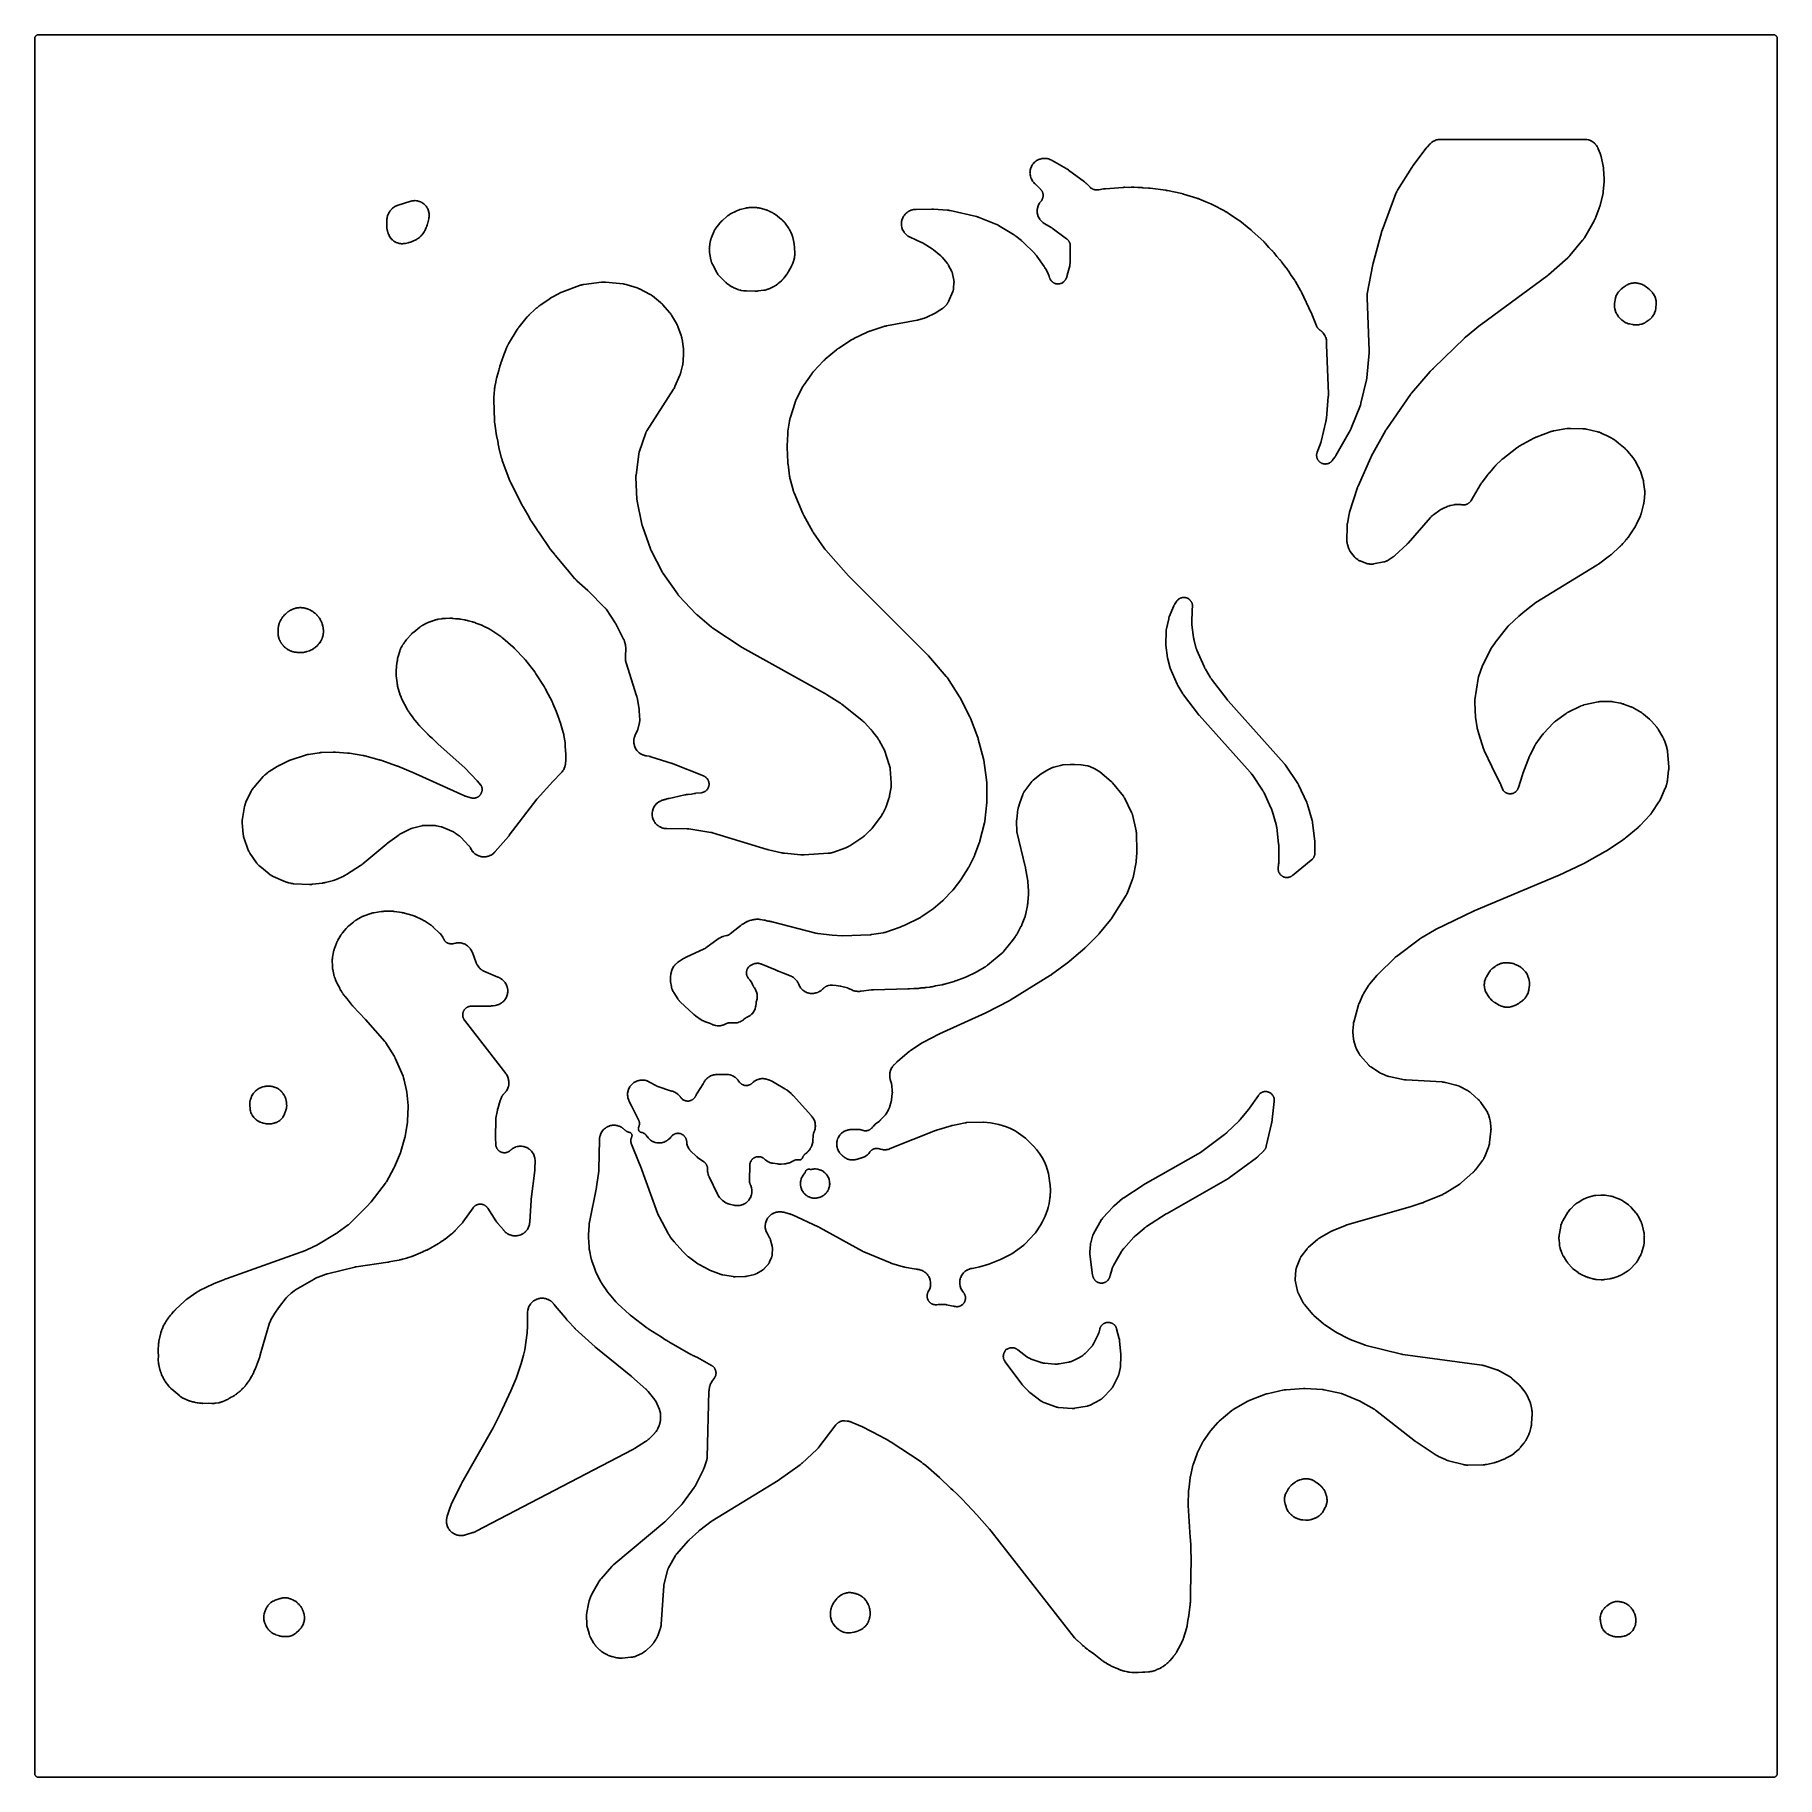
# Model space of a CAD drawing. Header units: millimetres. Extents: x 0 to 300, y 0 to 300.
import ezdxf

# ---------------------------------------------------------------- set-up
doc = ezdxf.new("R2010")
doc.units = ezdxf.units.MM
doc.layers.add('CUT', color=7, linetype='CONTINUOUS')

msp = doc.modelspace()

# ---------------------------------------------------------------- linework, layer by layer
at = {"layer": 'CUT'}
for points in [[(0.5522, 300.0625), (1.4375, 300.0625), (2.5582, 300.0625), (140.0684, 300.0625), (193.3882, 300.0625), (298.533, 300.0625), (298.5625, 300.0625), (299.4478, 300.0625), (299.5212, 300.0589), (299.5794, 300.0503), (299.6365, 300.036), (299.6918, 300.0162), (299.745, 299.991), (299.7954, 299.9608), (299.8427, 299.9257), (299.8863, 299.8863), (299.9257, 299.8427), (299.9608, 299.7954), (299.991, 299.745), (300.0162, 299.6918), (300.036, 299.6365), (300.0503, 299.5794), (300.0589, 299.5212), (300.0625, 299.4478), (300.0625, 298.5625), (300.0625, 1.4375), (300.0625, 0.5522), (300.0589, 0.4788), (300.0503, 0.4206), (300.036, 0.3635), (300.0162, 0.3082), (299.991, 0.255), (299.9608, 0.2046), (299.9257, 0.1573), (299.8863, 0.1137), (299.8427, 0.0743), (299.7954, 0.0392), (299.745, 0.009), (299.6918, -0.0162), (299.6365, -0.036), (299.5794, -0.0503), (299.5212, -0.0589), (299.4478, -0.0625), (298.5625, -0.0625), (1.4375, -0.0625), (0.5522, -0.0625), (0.4788, -0.0589), (0.4206, -0.0503), (0.3635, -0.036), (0.3082, -0.0162), (0.255, 0.009), (0.2046, 0.0392), (0.1573, 0.0743), (0.1137, 0.1137), (0.0743, 0.1573), (0.0392, 0.2046), (0.009, 0.255), (-0.0162, 0.3082), (-0.036, 0.3635), (-0.0503, 0.4206), (-0.0589, 0.4788), (-0.0625, 0.5522), (-0.0625, 1.4375), (-0.0625, 298.5625), (-0.0625, 299.4478), (-0.0589, 299.5212), (-0.0503, 299.5794), (-0.036, 299.6365), (-0.0162, 299.6918), (0.009, 299.745), (0.0392, 299.7954), (0.0743, 299.8427), (0.1137, 299.8863), (0.1573, 299.9257), (0.2046, 299.9608), (0.255, 299.991), (0.3082, 300.0162), (0.3635, 300.036), (0.4206, 300.0503), (0.4788, 300.0589)], [(95.6632, 24.0069), (95.6715, 23.9915), (96.1723, 23.0882), (96.179, 23.0764), (96.2236, 23.0001), (96.2306, 22.9884), (96.2584, 22.9432), (96.2732, 22.9204), (96.3711, 22.7763), (96.4036, 22.7328), (96.5142, 22.5981), (96.5319, 22.5775), (96.5674, 22.538), (96.5766, 22.528), (96.6372, 22.4637), (96.6466, 22.4539), (97.2111, 21.8811), (97.2213, 21.871), (97.2884, 21.8061), (97.2988, 21.7963), (97.34, 21.7583), (97.3616, 21.7393), (97.5026, 21.6212), (97.5483, 21.5865), (97.7, 21.4825), (97.7241, 21.4668), (97.7718, 21.4373), (97.7841, 21.4299), (97.8646, 21.3828), (97.877, 21.3757), (98.559, 20.9981), (98.5713, 20.9915), (98.6515, 20.9495), (98.6639, 20.9432), (98.7127, 20.9191), (98.738, 20.9073), (98.9015, 20.8357), (98.9535, 20.8157), (99.123, 20.7595), (99.1497, 20.7514), (99.202, 20.7367), (99.2155, 20.7331), (99.3032, 20.7107), (99.3167, 20.7074), (100.1693, 20.5104), (100.1848, 20.507), (100.2856, 20.4865), (100.3012, 20.4836), (100.362, 20.4729), (100.3933, 20.4682), (100.5946, 20.4436), (100.6577, 20.4393), (100.8605, 20.436), (100.8922, 20.4364), (100.9539, 20.4386), (100.9697, 20.4394), (101.0724, 20.4459), (101.0881, 20.4471), (102.6239, 20.585), (102.6409, 20.5867), (102.751, 20.5998), (102.7679, 20.602), (102.8337, 20.6117), (102.8673, 20.6177), (103.0814, 20.6618), (103.1473, 20.6793), (103.355, 20.7475), (103.3871, 20.759), (103.4491, 20.7833), (103.4648, 20.7898), (103.5669, 20.8332), (103.5825, 20.8401), (104.4867, 21.2556), (104.5011, 21.2624), (104.5938, 21.3081), (104.6079, 21.3153), (104.6629, 21.3441), (104.6906, 21.3597), (104.8657, 21.4638), (104.9185, 21.4992), (105.0816, 21.6213), (105.1065, 21.641), (105.1541, 21.6808), (105.1662, 21.6911), (105.2437, 21.7594), (105.2555, 21.7701), (106.0872, 22.5429), (106.0963, 22.5516), (106.1551, 22.6085), (106.164, 22.6174), (106.1986, 22.6523), (106.2159, 22.6706), (106.3245, 22.79), (106.3568, 22.8286), (106.455, 22.9567), (106.4699, 22.977), (106.4982, 23.0172), (106.5053, 23.0276), (106.5509, 23.0955), (106.5578, 23.106), (106.9223, 23.6743), (106.931, 23.6882), (106.9859, 23.7792), (106.9941, 23.7933), (107.0256, 23.8488), (107.041, 23.8777), (107.1355, 24.0679), (107.1493, 24.0976), (107.1745, 24.1562), (107.1808, 24.1713), (107.2201, 24.27), (107.226, 24.2853), (107.6582, 25.4612), (107.663, 25.4747), (107.693, 25.5627), (107.6974, 25.5763), (107.7142, 25.6297), (107.7221, 25.6572), (107.7687, 25.8345), (107.7806, 25.8905), (107.81, 26.0715), (107.814, 26.0999), (107.8203, 26.1554), (107.8218, 26.1696), (107.8301, 26.2623), (107.8312, 26.2765), (108.2685, 32.8893), (108.2692, 32.8998), (108.27, 32.9092), (108.274, 32.9497), (108.283, 33.0223), (108.2874, 33.0529), (108.2925, 33.0819), (108.3059, 33.1496), (108.3147, 33.1895), (108.3179, 33.2027), (108.3208, 33.2141), (108.9355, 35.5908), (108.9379, 35.6001), (108.9396, 35.6064), (108.9515, 35.6466), (108.9701, 35.7047), (108.9935, 35.7689), (109.0108, 35.8115), (109.0366, 35.8691), (109.0582, 35.913), (109.0759, 35.9472), (109.0816, 35.9576), (109.0868, 35.9671), (110.2832, 38.0988), (110.2893, 38.1094), (110.2947, 38.1188), (110.3193, 38.1589), (110.3654, 38.2297), (110.3855, 38.2591), (110.4058, 38.2864), (110.4546, 38.3493), (110.4845, 38.3858), (110.4947, 38.3977), (110.5037, 38.4079), (112.4865, 40.6349), (112.4937, 40.643), (112.5109, 40.6618), (112.5183, 40.6698), (112.5273, 40.6795), (112.5348, 40.6874), (112.5524, 40.7058), (112.56, 40.7136), (112.5661, 40.7199), (112.5738, 40.7276), (112.5918, 40.7455), (112.5996, 40.7532), (112.6091, 40.7624), (112.617, 40.77), (112.6354, 40.7875), (112.6434, 40.7949), (114.3012, 42.3286), (114.3093, 42.336), (114.3282, 42.3531), (114.3364, 42.3604), (114.3464, 42.3692), (114.3547, 42.3764), (114.374, 42.393), (114.3823, 42.4001), (114.3891, 42.4058), (114.3975, 42.4127), (114.4172, 42.4289), (114.4257, 42.4358), (114.4362, 42.4441), (114.4448, 42.4509), (114.4649, 42.4665), (114.4736, 42.4732), (116.4307, 43.959), (116.4396, 43.9657), (116.4605, 43.9811), (116.4696, 43.9877), (116.4806, 43.9957), (116.4897, 44.0021), (116.511, 44.0171), (116.5201, 44.0234), (116.5275, 44.0285), (116.5368, 44.0347), (116.5584, 44.0492), (116.5678, 44.0553), (116.5792, 44.0627), (116.5886, 44.0687), (116.6106, 44.0826), (116.62, 44.0885), (127.9855, 51.0602), (127.9939, 51.0655), (128.0522, 51.1026), (128.0612, 51.1084), (128.1331, 51.156), (128.1418, 51.1619), (128.1979, 51.2005), (128.2071, 51.2069), (131.7449, 53.7359), (131.7607, 53.7476), (131.862, 53.8251), (131.8774, 53.8373), (132.0013, 53.9388), (132.0163, 53.9514), (132.1123, 54.0355), (132.1269, 54.0486), (134.6149, 56.3737), (134.6241, 56.3825), (134.6831, 56.44), (134.6921, 56.4489), (134.7268, 56.4842), (134.7442, 56.5027), (134.8545, 56.6248), (134.8711, 56.644), (134.9027, 56.6821), (134.9107, 56.6919), (134.962, 56.7564), (134.9697, 56.7664), (137.8867, 60.6012), (137.8937, 60.6102), (137.8983, 60.6162), (137.9301, 60.6546), (137.9778, 60.7092), (138.034, 60.7679), (138.0736, 60.8057), (138.1298, 60.855), (138.1739, 60.8906), (138.2097, 60.9181), (138.2213, 60.9265), (138.2317, 60.934), (138.3879, 61.0443), (138.4257, 61.0695), (138.496, 61.114), (138.5751, 61.1587), (138.6292, 61.1857), (138.7124, 61.2221), (138.769, 61.2436), (138.8554, 61.2714), (138.9139, 61.287), (139.0027, 61.3061), (139.0624, 61.3157), (139.1527, 61.3257), (139.2131, 61.3292), (139.3039, 61.33), (139.387, 61.3266), (139.4324, 61.3235), (139.8638, 61.2836), (139.8746, 61.2825), (139.8818, 61.2818), (139.9285, 61.2757), (139.9962, 61.265), (140.0715, 61.2498), (140.1217, 61.2374), (140.1898, 61.2177), (140.2412, 61.2006), (140.2816, 61.1861), (140.2942, 61.1812), (140.3055, 61.1768), (141.8274, 60.5655), (142.5078, 60.2705), (145.5086, 58.7041), (147.1029, 57.8457), (147.1117, 57.8409), (147.1233, 57.8345), (147.2085, 57.7807), (147.2536, 57.7522), (147.3115, 57.7156), (147.4396, 57.6347), (152.4331, 54.3429), (152.6681, 54.1677), (152.9185, 53.9812), (153.1649, 53.7976), (153.4173, 53.6095), (155.7682, 51.5411), (157.7333, 49.6827), (158.0781, 49.3566), (158.7575, 48.7142), (159.6898, 47.8324), (162.1991, 45.1101), (164.409, 42.6387), (164.6903, 42.2986), (179.035, 23.9629), (179.0458, 23.9495), (179.1175, 23.863), (179.1288, 23.8499), (179.1566, 23.8183), (179.1651, 23.8081), (179.2036, 23.7633), (179.2238, 23.7409), (179.3592, 23.5986), (179.3805, 23.5772), (179.4233, 23.5365), (179.4344, 23.5263), (179.5073, 23.4604), (179.5186, 23.4504), (180.1033, 22.948), (180.3264, 22.7342), (180.3381, 22.7233), (180.4149, 22.6536), (180.4268, 22.643), (180.5255, 22.5581), (180.5377, 22.5478), (180.6181, 22.4823), (180.6306, 22.4724), (180.8897, 22.2723), (181.2332, 21.9771), (181.2416, 21.97), (181.3007, 21.9211), (181.3099, 21.9136), (181.3848, 21.8541), (181.3939, 21.847), (181.454, 21.801), (181.4639, 21.7936), (182.3328, 21.1578), (183.8167, 20.0119), (183.8315, 20.0007), (183.9292, 19.93), (183.9444, 19.9194), (184.0697, 19.8345), (184.0852, 19.8243), (184.187, 19.7597), (184.2029, 19.7501), (184.5224, 19.5612), (184.5352, 19.5527), (184.5589, 19.5378), (184.7149, 19.4446), (184.7392, 19.4308), (184.7786, 19.4097), (185.203, 19.1588), (185.2136, 19.1527), (185.2826, 19.1138), (185.2933, 19.1079), (185.3353, 19.0853), (185.357, 19.0742), (185.4996, 19.0049), (185.5217, 18.9947), (185.5654, 18.9756), (185.5766, 18.9708), (185.6499, 18.9406), (185.6612, 18.936), (186.218, 18.7193), (186.5337, 18.5687), (186.55, 18.5612), (186.6563, 18.5143), (186.6728, 18.5073), (186.7374, 18.4811), (186.771, 18.4686), (186.7846, 18.464), (186.8036, 18.4562), (186.9986, 18.3821), (187.029, 18.3715), (187.0886, 18.3524), (187.104, 18.3477), (187.2042, 18.3186), (187.2197, 18.3143), (187.375, 18.2737), (187.3975, 18.2665), (187.5529, 18.2206), (187.602, 18.2084), (187.7063, 18.1869), (187.9992, 18.1103), (188.0129, 18.1069), (188.1018, 18.0858), (188.1155, 18.0827), (188.1693, 18.0713), (188.1969, 18.0661), (188.3772, 18.0366), (188.4051, 18.0327), (188.4597, 18.0264), (188.4737, 18.0249), (188.5647, 18.0165), (188.5787, 18.0154), (188.9135, 17.9924), (188.9819, 17.9839), (189.0314, 17.9798), (189.1903, 17.9733), (189.1945, 17.9732), (189.5218, 17.9507), (189.5326, 17.9501), (189.6077, 17.9463), (189.6189, 17.9458), (189.6683, 17.9442), (189.692, 17.944), (189.8402, 17.9451), (189.8631, 17.9457), (189.9027, 17.9475), (189.9135, 17.9481), (189.9877, 17.9529), (189.9998, 17.9538), (190.7581, 18.0176), (191.1204, 18.0475), (191.7555, 18.0738), (191.7684, 18.0745), (191.8524, 18.0798), (191.8653, 18.0808), (191.9157, 18.085), (191.9414, 18.0878), (192.1059, 18.1089), (192.1569, 18.1177), (192.3168, 18.1524), (192.3392, 18.1583), (192.4923, 18.1848), (192.5435, 18.1961), (192.704, 18.2386), (192.7541, 18.2542), (192.9123, 18.3114), (192.9368, 18.3208), (192.9842, 18.3403), (192.9963, 18.3454), (193.0744, 18.3796), (193.0864, 18.385), (193.2342, 18.4535), (193.5492, 18.5863), (193.5605, 18.5913), (193.6341, 18.6241), (193.6454, 18.6292), (193.6892, 18.6499), (193.7114, 18.6609), (193.8522, 18.7345), (193.8952, 18.7593), (194.0294, 18.8443), (194.0501, 18.858), (194.0899, 18.8856), (194.0973, 18.8907), (194.0973, 18.8908), (194.1532, 18.9255), (194.1674, 18.9346), (194.2589, 18.995), (194.2729, 19.0044), (194.5935, 19.2293), (194.6067, 19.2388), (194.6916, 19.3018), (194.7045, 19.3116), (194.7544, 19.3508), (194.7794, 19.3716), (194.9382, 19.5109), (194.9621, 19.533), (195.0051, 19.575), (195.0804, 19.6354), (195.0937, 19.6463), (195.1447, 19.6896), (195.1702, 19.7125), (195.3314, 19.8662), (195.3556, 19.8906), (195.4013, 19.9394), (195.4128, 19.9521), (195.4866, 20.0356), (195.4978, 20.0487), (196.0239, 20.6795), (196.0353, 20.6919), (196.0475, 20.7056), (196.1252, 20.7956), (196.1369, 20.8096), (196.1819, 20.8651), (196.2041, 20.8942), (196.2105, 20.9032), (196.2497, 20.9502), (196.2587, 20.9613), (196.3165, 21.034), (196.3252, 21.0452), (196.3588, 21.0897), (196.3755, 21.1129), (196.4803, 21.266), (196.4958, 21.2899), (196.5251, 21.3374), (196.5324, 21.3496), (196.5792, 21.4298), (196.5863, 21.4422), (197.2858, 22.7084), (197.2917, 22.7193), (197.3293, 22.7907), (197.3349, 22.8018), (197.3566, 22.8452), (197.3673, 22.8676), (197.4333, 23.0148), (197.443, 23.0376), (197.4611, 23.0827), (197.4655, 23.0942), (197.4785, 23.1287), (197.5641, 23.288), (197.5709, 23.3011), (197.6142, 23.3868), (197.6207, 23.4), (197.6455, 23.4521), (197.6575, 23.4791), (197.7312, 23.6561), (197.7419, 23.6837), (197.7614, 23.7379), (197.7662, 23.7519), (197.7964, 23.8429), (197.8009, 23.857), (198.3227, 25.5677), (198.3257, 25.578), (198.3464, 25.6504), (198.3494, 25.6612), (198.362, 25.7089), (198.3676, 25.732), (198.4, 25.8766), (198.4045, 25.899), (198.4117, 25.9381), (198.4135, 25.9487), (198.4257, 26.0221), (198.4275, 26.034), (198.5581, 26.9377), (198.6731, 27.4954), (198.6756, 27.5083), (198.691, 27.5921), (198.6932, 27.6051), (198.7102, 27.7107), (198.7121, 27.7237), (198.7239, 27.8081), (198.7255, 27.8211), (198.8905, 29.2384), (198.943, 29.6014), (198.9454, 29.6202), (198.9591, 29.7423), (198.9609, 29.7612), (198.9733, 29.915), (198.9745, 29.9338), (198.9806, 30.0567), (198.9812, 30.0756), (198.9877, 30.4495), (198.9983, 30.6012), (198.9994, 30.6205), (199.0041, 30.7458), (199.0046, 30.765), (199.0104, 31.7633), (199.1084, 37.4208), (199.1085, 37.4285), (199.1088, 37.4823), (199.1087, 37.4906), (199.1081, 37.5577), (199.108, 37.5658), (199.1068, 37.6188), (199.1065, 37.6275), (199.0532, 39.0503), (199.0561, 39.5417), (199.0561, 39.551), (199.0555, 39.6156), (199.0553, 39.6255), (199.0532, 39.706), (199.0529, 39.7158), (199.0502, 39.7793), (199.0496, 39.7897), (198.9854, 40.8615), (198.9817, 40.9611), (198.9813, 40.9699), (198.9781, 41.0307), (198.9776, 41.0401), (198.9724, 41.1159), (198.9717, 41.1251), (198.9667, 41.1849), (198.9658, 41.1947), (198.9648, 41.2047), (198.6332, 46.7402), (198.6327, 46.7493), (198.6316, 46.7706), (198.6312, 46.7797), (198.6308, 46.7909), (198.6304, 46.8001), (198.6298, 46.8214), (198.6296, 46.8305), (198.6294, 46.838), (198.6293, 46.8471), (198.6291, 46.8685), (198.6291, 46.8776), (198.6291, 46.8888), (198.6292, 46.898), (198.6294, 46.9194), (198.6296, 46.9285), (198.6786, 49.21), (198.6789, 49.2206), (198.6797, 49.2455), (198.6802, 49.2562), (198.6807, 49.2692), (198.6813, 49.2799), (198.6827, 49.3047), (198.6834, 49.3154), (198.684, 49.324), (198.6848, 49.3346), (198.6868, 49.3594), (198.6877, 49.3701), (198.6889, 49.383), (198.69, 49.3936), (198.6926, 49.4184), (198.6937, 49.429), (198.9347, 51.4901), (198.9363, 51.5031), (198.9403, 51.5332), (198.9421, 51.5461), (198.9444, 51.5618), (198.9463, 51.5746), (198.9512, 51.6046), (198.9533, 51.6174), (198.9551, 51.6277), (198.9575, 51.6405), (198.9632, 51.6704), (198.9657, 51.6831), (198.9689, 51.6987), (198.9716, 51.7114), (198.9782, 51.7411), (198.9811, 51.7537), (199.4344, 53.6721), (199.4374, 53.6844), (199.4446, 53.713), (199.4478, 53.7252), (199.4517, 53.7401), (199.4551, 53.7523), (199.4631, 53.7807), (199.4666, 53.7929), (199.4695, 53.8026), (199.4732, 53.8147), (199.4819, 53.8429), (199.4858, 53.8549), (199.4906, 53.8696), (199.4946, 53.8816), (199.5042, 53.9095), (199.5084, 53.9214), (200.1475, 55.703), (200.1523, 55.716), (200.1638, 55.7464), (200.1688, 55.7594), (200.175, 55.7752), (200.1802, 55.788), (200.1925, 55.818), (200.1979, 55.8309), (200.2023, 55.8411), (200.2079, 55.8538), (200.2212, 55.8834), (200.227, 55.8961), (200.2342, 55.9114), (200.2402, 55.924), (200.2544, 55.9532), (200.2605, 55.9656), (201.0707, 57.5682), (201.0781, 57.5826), (201.0958, 57.6159), (201.1035, 57.6302), (201.113, 57.6475), (201.1209, 57.6616), (201.1398, 57.6943), (201.148, 57.7083), (201.1546, 57.7194), (201.1631, 57.7332), (201.1831, 57.7652), (201.1918, 57.7789), (201.2025, 57.7954), (201.2114, 57.8089), (201.2326, 57.8402), (201.2418, 57.8535), (202.3266, 59.3993), (202.3334, 59.4088), (202.3493, 59.4309), (202.3562, 59.4403), (202.3647, 59.4517), (202.3717, 59.4611), (202.3882, 59.4827), (202.3953, 59.492), (202.4011, 59.4994), (202.4084, 59.5085), (202.4254, 59.5297), (202.4328, 59.5388), (202.4419, 59.5498), (202.4494, 59.5587), (202.467, 59.5795), (202.4746, 59.5884), (203.7324, 61.0349), (203.737, 61.0402), (203.7479, 61.0526), (203.7498, 61.0547), (203.7702, 61.0768), (203.8097, 61.1182), (203.8544, 61.1618), (203.9101, 61.2126), (203.9362, 61.2355), (206.1096, 63.0684), (206.1172, 63.0747), (206.1242, 63.0804), (206.1541, 63.1041), (206.2084, 63.1451), (206.2317, 63.1621), (206.2545, 63.1776), (206.3084, 63.213), (206.3407, 63.2332), (206.3516, 63.2397), (206.3611, 63.2453), (208.8722, 64.7023), (208.8785, 64.7059), (208.8932, 64.7143), (208.8957, 64.7157), (208.9228, 64.7304), (208.9749, 64.7574), (209.0327, 64.7848), (209.1037, 64.8153), (209.1366, 64.8288), (211.9277, 65.9033), (211.9343, 65.9058), (211.9496, 65.9116), (211.9523, 65.9126), (211.9803, 65.9224), (212.0341, 65.9403), (212.0934, 65.9578), (212.1658, 65.9765), (212.1993, 65.9845), (215.1558, 66.628), (215.1715, 66.6313), (215.2081, 66.6386), (215.2238, 66.6416), (215.2428, 66.645), (215.2585, 66.6477), (215.2951, 66.6536), (215.3108, 66.656), (215.3235, 66.6579), (215.3393, 66.66), (215.3761, 66.6647), (215.392, 66.6665), (215.4113, 66.6686), (215.4272, 66.6702), (215.4642, 66.6735), (215.4801, 66.6748), (218.465, 66.8918), (218.4805, 66.8928), (218.5166, 66.8948), (218.5321, 66.8955), (218.5511, 66.8962), (218.5666, 66.8967), (218.6028, 66.8974), (218.6183, 66.8976), (218.6308, 66.8977), (218.6463, 66.8976), (218.6825, 66.8971), (218.698, 66.8967), (218.717, 66.8962), (218.7325, 66.8955), (218.7687, 66.8938), (218.7842, 66.8929), (221.7485, 66.6985), (221.7552, 66.6981), (221.7711, 66.6969), (221.7738, 66.6967), (221.8027, 66.694), (221.8575, 66.6879), (221.9171, 66.6793), (221.9887, 66.6665), (222.0215, 66.6599), (224.99, 66.0136), (224.9997, 66.0114), (225.0085, 66.0094), (225.0455, 66.0001), (225.1114, 65.982), (225.1392, 65.9738), (225.1654, 65.9652), (225.2264, 65.9439), (225.2623, 65.9306), (225.2741, 65.9259), (225.2844, 65.9218), (228.0525, 64.7849), (228.0657, 64.7794), (228.0965, 64.7662), (228.1096, 64.7604), (228.1255, 64.7533), (228.1386, 64.7473), (228.1689, 64.7331), (228.1818, 64.727), (228.1921, 64.7219), (228.2049, 64.7155), (228.2348, 64.7004), (228.2475, 64.6938), (228.2629, 64.6857), (228.2756, 64.6789), (228.3049, 64.6628), (228.3174, 64.6559), (230.6392, 63.3355), (230.6451, 63.3322), (230.6588, 63.3242), (230.6612, 63.3228), (230.6859, 63.3078), (230.7325, 63.2785), (230.7823, 63.2448), (230.841, 63.2021), (230.8677, 63.1819), (237.7861, 57.748), (237.7963, 57.7401), (237.8634, 57.6898), (237.8738, 57.6821), (237.9594, 57.6206), (237.97, 57.6132), (238.0392, 57.5657), (238.05, 57.5585), (241.3079, 55.4254), (241.3167, 55.4197), (241.3786, 55.3807), (241.3879, 55.375), (241.4289, 55.3502), (241.4489, 55.3386), (241.5749, 55.2689), (241.5945, 55.2585), (241.6289, 55.241), (241.6383, 55.2364), (241.7034, 55.2049), (241.714, 55.1999), (242.9534, 54.6291), (242.9656, 54.6237), (243.0445, 54.5894), (243.0567, 54.5843), (243.1046, 54.5647), (243.1293, 54.5553), (243.2913, 54.4974), (243.3164, 54.489), (243.3659, 54.4738), (243.3786, 54.47), (243.4613, 54.4465), (243.4741, 54.443), (246.0059, 53.7832), (246.0193, 53.7799), (246.1067, 53.7592), (246.1202, 53.7562), (246.173, 53.745), (246.2002, 53.7399), (246.3751, 53.7112), (246.43, 53.7047), (246.6068, 53.6922), (246.6344, 53.6909), (246.6884, 53.6896), (246.7022, 53.6894), (246.7921, 53.6893), (246.8059, 53.6894), (249.4127, 53.7457), (249.4274, 53.7462), (249.5226, 53.7505), (249.5373, 53.7514), (249.5945, 53.7554), (249.6237, 53.7582), (249.8129, 53.7809), (249.842, 53.7851), (249.8985, 53.7947), (249.9129, 53.7974), (250.0065, 53.8156), (250.0209, 53.8186), (251.2933, 54.0995), (251.3142, 54.1045), (251.4494, 54.1394), (251.4701, 54.1452), (251.6381, 54.1951), (251.6586, 54.2016), (251.791, 54.2462), (251.8113, 54.2534), (252.8573, 54.6478), (252.8774, 54.6558), (253.007, 54.7101), (253.0268, 54.7188), (253.1868, 54.7927), (253.2062, 54.8021), (253.3316, 54.8656), (253.3507, 54.8757), (254.2346, 55.364), (254.2479, 55.3715), (254.3336, 55.4218), (254.3467, 55.4297), (254.3973, 55.4612), (254.4229, 55.4779), (254.586, 55.5911), (254.6107, 55.6092), (254.6579, 55.6456), (254.6699, 55.6551), (254.7469, 55.7178), (254.7586, 55.7276), (255.4661, 56.3339), (255.4767, 56.3432), (255.5447, 56.4043), (255.555, 56.4138), (255.595, 56.4514), (255.615, 56.4712), (255.742, 56.6025), (255.7611, 56.6232), (255.7974, 56.6644), (255.8065, 56.6751), (255.8653, 56.7451), (255.8742, 56.756), (256.4464, 57.4712), (256.4549, 57.4821), (256.5094, 57.5534), (256.5176, 57.5645), (256.5494, 57.6082), (256.5651, 57.6309), (256.6639, 57.7807), (256.6785, 57.8041), (256.7061, 57.8505), (256.713, 57.8625), (256.7572, 57.9407), (256.7638, 57.9528), (257.18, 58.7319), (257.1874, 58.7463), (257.2345, 58.8405), (257.2415, 58.8551), (257.2683, 58.9124), (257.2812, 58.9421), (257.3597, 59.1373), (257.371, 59.1677), (257.3914, 59.2275), (257.3964, 59.2429), (257.4277, 59.3435), (257.4323, 59.359), (257.6529, 60.1421), (257.6572, 60.1583), (257.6837, 60.2637), (257.6876, 60.28), (257.7018, 60.3437), (257.7081, 60.3765), (257.7434, 60.5909), (257.7479, 60.6241), (257.7549, 60.689), (257.7564, 60.7056), (257.7651, 60.814), (257.7661, 60.8307), (257.8531, 62.5175), (257.8536, 62.5304), (257.8561, 62.6141), (257.8564, 62.627), (257.8568, 62.6773), (257.8565, 62.7031), (257.8508, 62.8682), (257.8468, 62.9195), (257.827, 63.0835), (257.8234, 63.109), (257.8152, 63.1587), (257.8129, 63.1714), (257.7976, 63.2537), (257.7951, 63.2663), (257.617, 64.1177), (257.6134, 64.1339), (257.5883, 64.2389), (257.5843, 64.2551), (257.5675, 64.3177), (257.558, 64.3495), (257.4908, 64.5546), (257.4795, 64.5859), (257.4559, 64.6463), (257.4497, 64.6616), (257.4076, 64.7611), (257.401, 64.7763), (257.0009, 65.6539), (256.9935, 65.6695), (256.9441, 65.7701), (256.9363, 65.7854), (256.9049, 65.8449), (256.888, 65.875), (256.7723, 66.0668), (256.7536, 66.0958), (256.7156, 66.1513), (256.7057, 66.1654), (256.6398, 66.256), (256.6294, 66.2698), (255.9883, 67.0998), (255.98, 67.1103), (255.9254, 67.1778), (255.9169, 67.1881), (255.8832, 67.2279), (255.8655, 67.2479), (255.7476, 67.3753), (255.729, 67.3945), (255.6919, 67.4312), (255.6823, 67.4405), (255.6191, 67.5002), (255.6093, 67.5092), (254.4445, 68.5621), (254.4332, 68.5721), (254.3585, 68.6362), (254.3469, 68.6459), (254.3011, 68.6833), (254.2772, 68.7018), (254.1188, 68.8183), (254.0939, 68.8356), (254.0446, 68.8682), (254.0319, 68.8764), (253.9484, 68.9285), (253.9355, 68.9364), (252.4162, 69.8328), (252.4017, 69.8411), (252.3072, 69.8934), (252.2925, 69.9013), (252.2349, 69.9311), (252.2049, 69.9456), (252.0079, 70.0341), (251.9772, 70.0469), (251.9166, 70.0701), (251.901, 70.0759), (251.799, 70.1118), (251.7833, 70.1172), (249.7358, 70.776), (249.7232, 70.7798), (249.6412, 70.8043), (249.6285, 70.8079), (249.5789, 70.8215), (249.5533, 70.8279), (249.3864, 70.8658), (249.3606, 70.8711), (249.31, 70.8803), (249.297, 70.8825), (249.2124, 70.8959), (249.1994, 70.8979), (235.5996, 72.7541), (235.5875, 72.7559), (235.5594, 72.7601), (235.5474, 72.762), (235.5327, 72.7644), (235.5207, 72.7664), (235.4927, 72.7714), (235.4808, 72.7736), (235.4711, 72.7755), (235.4591, 72.7779), (235.4313, 72.7836), (235.4194, 72.7862), (235.4048, 72.7894), (235.393, 72.7921), (235.3653, 72.7986), (235.3534, 72.8014), (229.2478, 74.3213), (229.2344, 74.3248), (229.2032, 74.333), (229.1899, 74.3367), (229.1737, 74.3412), (229.1604, 74.3451), (229.1295, 74.3543), (229.1163, 74.3584), (229.1057, 74.3617), (229.0926, 74.3659), (229.062, 74.3761), (229.0489, 74.3806), (229.033, 74.3861), (229.02, 74.3908), (228.9897, 74.4019), (228.9768, 74.4067), (226.5146, 75.3526), (226.503, 75.3572), (226.476, 75.368), (226.4645, 75.3727), (226.4505, 75.3785), (226.4391, 75.3834), (226.4124, 75.3949), (226.401, 75.3999), (226.3919, 75.404), (226.3806, 75.4092), (226.3543, 75.4214), (226.3431, 75.4267), (226.3294, 75.4333), (226.3182, 75.4388), (226.2923, 75.4518), (226.2812, 75.4574), (224.1788, 76.5449), (224.1685, 76.5503), (224.1445, 76.5631), (224.1342, 76.5687), (224.1217, 76.5755), (224.1116, 76.5812), (224.0879, 76.5947), (224.0778, 76.6005), (224.0697, 76.6052), (224.0596, 76.6112), (224.0363, 76.6253), (224.0263, 76.6313), (224.0142, 76.6388), (224.0044, 76.6451), (223.9814, 76.6597), (223.9716, 76.6661), (222.1386, 77.8698), (222.1263, 77.878), (222.0978, 77.8974), (222.0856, 77.9059), (222.0709, 77.9163), (222.0589, 77.9249), (222.031, 77.9452), (222.0191, 77.954), (222.0097, 77.9612), (221.9979, 77.9702), (221.9708, 77.9914), (221.9592, 78.0006), (221.9451, 78.012), (221.9337, 78.0214), (221.9072, 78.0435), (221.896, 78.0531), (220.2774, 79.4515), (220.272, 79.4562), (220.2594, 79.4672), (220.2572, 79.4691), (220.2347, 79.4898), (220.1926, 79.5298), (220.1482, 79.5751), (220.0966, 79.6316), (220.0733, 79.658), (218.6495, 81.3435), (218.6417, 81.3529), (218.6347, 81.3614), (218.6059, 81.3984), (218.5561, 81.4658), (218.5357, 81.4947), (218.5173, 81.5231), (218.4757, 81.5906), (218.4521, 81.6311), (218.4446, 81.6448), (218.4381, 81.6567), (217.5927, 83.2557), (217.5881, 83.2646), (217.585, 83.2706), (217.566, 83.3098), (217.5398, 83.3674), (217.513, 83.4331), (217.4967, 83.478), (217.4766, 83.5404), (217.4629, 83.5891), (217.4529, 83.6277), (217.4501, 83.6398), (217.4476, 83.6507), (217.0849, 85.2857), (217.0827, 85.2963), (217.0812, 85.3034), (217.0727, 85.3498), (217.0622, 85.4176), (217.0537, 85.494), (217.0502, 85.5457), (217.0481, 85.6166), (217.0487, 85.6708), (217.0502, 85.7138), (217.051, 85.7272), (217.0517, 85.7394), (217.1607, 87.2547), (217.1615, 87.2657), (217.1621, 87.273), (217.1674, 87.3206), (217.177, 87.3897), (217.191, 87.4665), (217.2027, 87.5178), (217.2215, 87.5873), (217.238, 87.6398), (217.2521, 87.6811), (217.2568, 87.694), (217.2611, 87.7055), (217.8244, 89.1738), (217.8282, 89.1834), (217.8307, 89.1898), (217.8482, 89.2309), (217.8751, 89.29), (217.908, 89.355), (217.9318, 89.3978), (217.9667, 89.4552), (217.9952, 89.4984), (218.0184, 89.532), (218.0259, 89.5423), (218.0327, 89.5516), (219.0775, 90.9512), (219.0851, 90.9613), (219.0921, 90.9703), (219.1228, 91.0082), (219.18, 91.0747), (219.2048, 91.1023), (219.2294, 91.1275), (219.2885, 91.1854), (219.3244, 91.2187), (219.3366, 91.2295), (219.3473, 91.2387), (220.9088, 92.5678), (220.9167, 92.5744), (220.9238, 92.5804), (220.9551, 92.6052), (221.0124, 92.6487), (221.0369, 92.6667), (221.0609, 92.6829), (221.1176, 92.72), (221.1517, 92.7412), (221.1632, 92.748), (221.1732, 92.7538), (223.2825, 93.9653), (223.2953, 93.9726), (223.3255, 93.9893), (223.3385, 93.9963), (223.3544, 94.0048), (223.3675, 94.0116), (223.3983, 94.0273), (223.4115, 94.0339), (223.4221, 94.0391), (223.4354, 94.0455), (223.4666, 94.0602), (223.4801, 94.0664), (223.4965, 94.0738), (223.51, 94.0797), (223.5417, 94.0933), (223.5553, 94.0991), (225.7163, 94.9873), (225.7279, 94.992), (225.7552, 95.0027), (225.7669, 95.0073), (225.7812, 95.0127), (225.793, 95.017), (225.8205, 95.027), (225.8323, 95.0312), (225.8418, 95.0345), (225.8537, 95.0386), (225.8815, 95.0478), (225.8935, 95.0517), (225.9081, 95.0563), (225.9201, 95.06), (225.9481, 95.0684), (225.9602, 95.072), (236.869, 98.1899), (236.8739, 98.1913), (236.9079, 98.2013), (236.9132, 98.2029), (236.9555, 98.2158), (236.9606, 98.2174), (236.9939, 98.2279), (236.9994, 98.2296), (238.9204, 98.8545), (238.9326, 98.8586), (239.0111, 98.886), (239.0232, 98.8903), (239.1211, 98.9269), (239.1331, 98.9315), (239.2104, 98.9623), (239.2222, 98.9671), (242.4448, 100.3291), (242.4549, 100.3335), (242.5249, 100.3646), (242.5353, 100.3693), (242.5808, 100.3906), (242.6025, 100.4013), (242.7365, 100.4706), (242.757, 100.4817), (242.7921, 100.5016), (242.8016, 100.5071), (242.8667, 100.5457), (242.8772, 100.5521), (245.2837, 102.0445), (245.2945, 102.0513), (245.3643, 102.0967), (245.375, 102.1038), (245.4163, 102.132), (245.4372, 102.1468), (245.5706, 102.2463), (245.5908, 102.262), (245.6296, 102.2936), (245.6395, 102.3018), (245.7029, 102.3557), (245.7126, 102.3641), (247.6632, 104.0954), (247.6739, 104.1052), (247.7428, 104.1694), (247.7533, 104.1794), (247.7938, 104.219), (247.814, 104.2398), (247.9422, 104.3779), (247.9614, 104.3996), (247.9979, 104.4429), (248.0071, 104.4541), (248.066, 104.5277), (248.075, 104.5391), (249.308, 106.1559), (249.3162, 106.1669), (249.3682, 106.2384), (249.3761, 106.2495), (249.4064, 106.2933), (249.4214, 106.316), (249.5143, 106.4638), (249.5411, 106.5112), (249.6202, 106.6669), (249.6319, 106.6914), (249.6539, 106.7399), (249.6593, 106.7524), (249.6939, 106.8339), (249.6991, 106.8465), (250.3498, 108.4796), (250.3546, 108.4922), (250.3853, 108.5745), (250.3899, 108.5872), (250.4072, 108.6371), (250.4155, 108.6628), (250.4649, 108.8288), (250.4779, 108.8813), (250.5121, 109.0511), (250.5169, 109.0777), (250.525, 109.1299), (250.5269, 109.1432), (250.5384, 109.2303), (250.54, 109.2437), (250.7548, 111.2091), (250.7563, 111.2246), (250.7647, 111.3256), (250.7658, 111.3411), (250.7693, 111.4018), (250.7702, 111.433), (250.7712, 111.6354), (250.7706, 111.6666), (250.7677, 111.7274), (250.7668, 111.7429), (250.7594, 111.8439), (250.7581, 111.8595), (250.6689, 112.7581), (250.667, 112.7746), (250.6534, 112.8817), (250.651, 112.8981), (250.6411, 112.9622), (250.6351, 112.9948), (250.5902, 113.2058), (250.5824, 113.2381), (250.5654, 113.3006), (250.5608, 113.3166), (250.5297, 113.4199), (250.5247, 113.4358), (250.3112, 114.079), (250.3066, 114.0924), (250.2756, 114.1789), (250.2707, 114.1921), (250.2509, 114.2436), (250.2401, 114.2698), (250.1671, 114.4356), (250.142, 114.4862), (250.0537, 114.6444), (250.0394, 114.6687), (250.0102, 114.7156), (250.0026, 114.7275), (249.9523, 114.8044), (249.9445, 114.8161), (249.0316, 116.1417), (249.0216, 116.1557), (248.9556, 116.2459), (248.9453, 116.2597), (248.9041, 116.3127), (248.8823, 116.3392), (248.7353, 116.5075), (248.712, 116.5327), (248.665, 116.5807), (248.6528, 116.5928), (248.5723, 116.6704), (248.5598, 116.6821), (247.3745, 117.7609), (247.3647, 117.7696), (247.3002, 117.8258), (247.2901, 117.8344), (247.2506, 117.8673), (247.23, 117.8837), (247.0957, 117.9859), (247.0525, 118.0159), (246.9097, 118.106), (246.8871, 118.1196), (246.8425, 118.1451), (246.831, 118.1515), (246.7558, 118.1923), (246.7441, 118.1984), (245.3957, 118.892), (245.3802, 118.8997), (245.2787, 118.9482), (245.263, 118.9555), (245.2013, 118.9828), (245.1692, 118.996), (244.9588, 119.0751), (244.9261, 119.0863), (244.8616, 119.1064), (244.845, 119.1113), (244.7367, 119.1417), (244.7199, 119.1461), (242.9111, 119.5969), (242.8974, 119.6001), (242.8084, 119.6201), (242.7946, 119.623), (242.7409, 119.6338), (242.7132, 119.6386), (242.5328, 119.666), (242.5049, 119.6696), (242.4504, 119.6752), (242.4364, 119.6765), (242.3454, 119.6839), (242.3314, 119.6848), (236.1387, 120.038), (236.1318, 120.0384), (236.1159, 120.0394), (236.1131, 120.0396), (236.084, 120.0421), (236.0288, 120.0478), (235.9687, 120.056), (235.8966, 120.0683), (235.8635, 120.0746), (233.2479, 120.6236), (233.2408, 120.6251), (233.2244, 120.6287), (233.2216, 120.6293), (233.1921, 120.6364), (233.1358, 120.651), (233.0753, 120.6691), (233.0029, 120.6934), (232.9698, 120.7052), (232.0291, 121.063), (232.0184, 121.0671), (232.0087, 121.071), (231.968, 121.0882), (231.8962, 121.1207), (231.8661, 121.1351), (231.8379, 121.1499), (231.7726, 121.1858), (231.7345, 121.208), (231.722, 121.2157), (231.7112, 121.2224), (230.0521, 122.2761), (230.0431, 122.2819), (230.0372, 122.2857), (229.9991, 122.312), (229.9447, 122.3515), (229.8858, 122.3983), (229.8474, 122.4315), (229.7966, 122.479), (229.759, 122.5169), (229.7301, 122.5475), (229.7212, 122.5573), (229.7133, 122.5662), (228.2756, 124.2032), (228.2298, 124.2608), (228.1511, 124.3685), (228.1002, 124.4464), (228.085, 124.4724), (228.0672, 124.5044), (228.062, 124.5144), (228.0572, 124.5235), (227.5685, 125.4733), (227.5636, 125.4829), (227.5593, 125.4916), (227.5416, 125.5293), (227.5112, 125.5977), (227.499, 125.6269), (227.4883, 125.6551), (227.4645, 125.7215), (227.4514, 125.7611), (227.4473, 125.7745), (227.4439, 125.786), (227.1484, 126.7989), (227.1455, 126.8089), (227.143, 126.818), (227.133, 126.8572), (227.1166, 126.9281), (227.1102, 126.9582), (227.1052, 126.987), (227.0945, 127.0548), (227.0891, 127.095), (227.0876, 127.1084), (227.0864, 127.1201), (226.9785, 128.2191), (226.9776, 128.2286), (226.9769, 128.2373), (226.9744, 128.2744), (226.9714, 128.3413), (226.9705, 128.3696), (226.9706, 128.3965), (226.9719, 128.4596), (226.9734, 128.4969), (226.9742, 128.5093), (226.9749, 128.5201), (227.0584, 129.6586), (227.0593, 129.6697), (227.0601, 129.6797), (227.0649, 129.7227), (227.0752, 129.7997), (227.0802, 129.8322), (227.0862, 129.8629), (227.1015, 129.9346), (227.1115, 129.9767), (227.1152, 129.9907), (227.1185, 130.0028), (227.9416, 132.9551), (227.9436, 132.9619), (227.9481, 132.9778), (227.9489, 132.9805), (227.9578, 133.0092), (227.9758, 133.0636), (227.9973, 133.1221), (228.0258, 133.1918), (228.0395, 133.2237), (228.7091, 134.6983), (228.7154, 134.7117), (228.7302, 134.7429), (228.7366, 134.7563), (228.7444, 134.772), (228.751, 134.7851), (228.7666, 134.8154), (228.7734, 134.8284), (228.779, 134.8388), (228.786, 134.8517), (228.8027, 134.8816), (228.8099, 134.8944), (228.8189, 134.9098), (228.8263, 134.9225), (228.844, 134.9519), (228.8516, 134.9644), (229.6717, 136.2814), (229.6803, 136.295), (229.7007, 136.3265), (229.7095, 136.3399), (229.7204, 136.3561), (229.7295, 136.3694), (229.751, 136.4001), (229.7604, 136.4132), (229.7679, 136.4236), (229.7775, 136.4365), (229.8, 136.4664), (229.8098, 136.4792), (229.8219, 136.4946), (229.8319, 136.5072), (229.8556, 136.5363), (229.8658, 136.5486), (231.1226, 138.0416), (231.1295, 138.0497), (231.1457, 138.0685), (231.1527, 138.0765), (231.1613, 138.0863), (231.1684, 138.0942), (231.1851, 138.1127), (231.1923, 138.1205), (231.1981, 138.1268), (231.2054, 138.1346), (231.2225, 138.1526), (231.2298, 138.1603), (231.2389, 138.1696), (231.2463, 138.1772), (231.2639, 138.1948), (231.2714, 138.2023), (234.2487, 141.1267), (234.2595, 141.1371), (234.2847, 141.1612), (234.2957, 141.1714), (234.3091, 141.1837), (234.3202, 141.1937), (234.3463, 141.2169), (234.3575, 141.2268), (234.3666, 141.2346), (234.378, 141.2442), (234.4049, 141.2665), (234.4165, 141.276), (234.4307, 141.2874), (234.4424, 141.2967), (234.47, 141.3181), (234.4819, 141.3271), (238.4441, 144.2988), (238.4545, 144.3065), (238.4789, 144.3243), (238.4895, 144.3318), (238.5024, 144.341), (238.513, 144.3483), (238.5379, 144.3654), (238.5486, 144.3726), (238.5573, 144.3784), (238.5681, 144.3855), (238.5935, 144.4018), (238.6045, 144.4087), (238.6179, 144.4171), (238.6289, 144.4238), (238.6547, 144.4394), (238.6659, 144.446), (241.0612, 145.8446), (241.0674, 145.8481), (241.0818, 145.8564), (241.0879, 145.8599), (241.103, 145.8684), (241.1105, 145.8726), (241.1282, 145.8823), (241.1358, 145.8864), (241.142, 145.8898), (241.1498, 145.8939), (241.168, 145.9035), (241.1759, 145.9075), (241.1796, 145.9094), (241.1888, 145.9141), (241.2104, 145.9249), (241.2197, 145.9295), (247.7622, 149.0965), (247.7666, 149.0986), (247.777, 149.1036), (247.7814, 149.1057), (247.7921, 149.1107), (247.7975, 149.1132), (247.8101, 149.1191), (247.8155, 149.1216), (247.82, 149.1236), (247.8255, 149.1261), (247.8384, 149.1318), (247.8433, 149.134), (247.8535, 149.1384), (247.8685, 149.1449), (247.875, 149.1476), (262.249, 155.1792), (262.2551, 155.1818), (262.2972, 155.2), (262.3037, 155.2029), (262.356, 155.2262), (262.3624, 155.2291), (262.4035, 155.2481), (262.4102, 155.2512), (266.6535, 157.27), (266.6619, 157.2741), (266.7203, 157.303), (266.7293, 157.3075), (266.8015, 157.3448), (266.8102, 157.3494), (266.8668, 157.3798), (266.8761, 157.3848), (270.4089, 159.363), (270.4182, 159.3683), (270.482, 159.4055), (270.4918, 159.4113), (270.5705, 159.4593), (270.5799, 159.4652), (270.6414, 159.5042), (270.6514, 159.5107), (273.5389, 161.4259), (273.5524, 161.4352), (273.6397, 161.4965), (273.653, 161.5062), (273.7603, 161.5862), (273.7733, 161.5961), (273.8571, 161.6622), (273.8698, 161.6725), (276.1157, 163.5455), (276.1294, 163.5573), (276.2179, 163.6358), (276.2313, 163.648), (276.3393, 163.7498), (276.3523, 163.7625), (276.4358, 163.8461), (276.4485, 163.8592), (278.1647, 165.6852), (278.1733, 165.6945), (278.2284, 165.7557), (278.2368, 165.7652), (278.2691, 165.8027), (278.2853, 165.8222), (278.3875, 165.9512), (278.4028, 165.9714), (278.4319, 166.0115), (278.4392, 166.0218), (278.4862, 166.0894), (278.4933, 166.0999), (279.7041, 167.926), (279.711, 167.9368), (279.7556, 168.0073), (279.7624, 168.0182), (279.7883, 168.0612), (279.8011, 168.0834), (279.881, 168.2298), (279.8929, 168.2526), (279.915, 168.2976), (279.9205, 168.3092), (279.9558, 168.3849), (279.9611, 168.3966), (280.7984, 170.3007), (280.8036, 170.3127), (280.8361, 170.3913), (280.841, 170.4034), (280.8595, 170.4511), (280.8684, 170.4757), (280.9231, 170.6367), (280.9309, 170.6616), (280.9452, 170.7107), (280.9487, 170.7233), (280.9707, 170.8055), (280.974, 170.8182), (281.0939, 171.3084), (281.0979, 171.3258), (281.1221, 171.4397), (281.1256, 171.4573), (281.1518, 171.6011), (281.1547, 171.6188), (281.1722, 171.7339), (281.1746, 171.7517), (281.3711, 173.3766), (281.3727, 173.3915), (281.382, 173.4882), (281.3832, 173.5031), (281.3873, 173.5614), (281.3887, 173.5913), (281.3927, 173.7855), (281.3926, 173.8155), (281.3909, 173.8738), (281.3903, 173.8888), (281.385, 173.9858), (281.384, 174.0008), (281.1772, 176.6112), (281.1761, 176.6235), (281.168, 176.7037), (281.1667, 176.7161), (281.1608, 176.7642), (281.1574, 176.7888), (281.1317, 176.9457), (281.1217, 176.9943), (281.0833, 177.1486), (281.0768, 177.1725), (281.0631, 177.219), (281.0595, 177.2309), (281.0351, 177.3077), (281.0313, 177.3195), (280.6295, 178.5035), (280.6246, 178.5174), (280.5915, 178.6076), (280.5863, 178.6214), (280.5651, 178.675), (280.5535, 178.7022), (280.4743, 178.877), (280.4614, 178.9036), (280.4351, 178.9549), (280.4281, 178.968), (280.3821, 179.0522), (280.3749, 179.0651), (279.646, 180.3261), (279.6389, 180.3381), (279.5919, 180.4151), (279.5846, 180.4269), (279.5553, 180.4726), (279.5398, 180.4956), (279.4354, 180.6427), (279.4189, 180.665), (279.3855, 180.7077), (279.3768, 180.7186), (279.3196, 180.7884), (279.3107, 180.799), (278.4298, 181.8256), (278.4217, 181.8347), (278.369, 181.8937), (278.3607, 181.9027), (278.3283, 181.9376), (278.3113, 181.955), (278.1989, 182.0664), (278.1812, 182.0832), (278.146, 182.1153), (278.137, 182.1234), (278.0774, 182.1756), (278.0682, 182.1835), (277.0165, 183.0678), (277.0069, 183.0757), (276.9439, 183.1265), (276.9341, 183.1342), (276.8956, 183.1639), (276.8756, 183.1787), (276.7436, 183.2722), (276.723, 183.2861), (276.6821, 183.3126), (276.6716, 183.3192), (276.6028, 183.3618), (276.5921, 183.3682), (275.381, 184.083), (275.3694, 184.0897), (275.2938, 184.1321), (275.2821, 184.1385), (275.236, 184.1629), (275.2122, 184.1749), (275.0557, 184.2494), (275.0314, 184.2603), (274.9834, 184.2806), (274.971, 184.2857), (274.8904, 184.3176), (274.878, 184.3224), (273.6104, 184.7927), (273.5981, 184.7971), (273.5177, 184.825), (273.5053, 184.8291), (273.4566, 184.8448), (273.4315, 184.8523), (273.2675, 184.8973), (273.2421, 184.9037), (273.1923, 184.9151), (273.1795, 184.9178), (273.0961, 184.935), (273.0833, 184.9374), (271.7821, 185.1752), (271.7696, 185.1774), (271.6884, 185.1904), (271.6759, 185.1923), (271.6269, 185.1991), (271.6018, 185.2021), (271.4381, 185.2179), (271.4129, 185.2198), (271.3635, 185.2225), (271.3508, 185.2231), (271.2686, 185.2258), (271.256, 185.2261), (269.9587, 185.2416), (269.9416, 185.2416), (269.8305, 185.2398), (269.8134, 185.2392), (269.7468, 185.2362), (269.7127, 185.2337), (269.4917, 185.2111), (269.4578, 185.2067), (269.3919, 185.1961), (269.3751, 185.1932), (269.2659, 185.1724), (269.2492, 185.169), (266.7812, 184.6275), (266.7638, 184.6234), (266.6514, 184.5952), (266.6342, 184.5906), (266.5673, 184.5717), (266.5333, 184.561), (266.3146, 184.4849), (266.2813, 184.4722), (266.2171, 184.4455), (266.2008, 184.4384), (266.0952, 184.3907), (266.079, 184.3831), (264.1829, 183.4584), (264.171, 183.4525), (264.0942, 183.4129), (264.0825, 183.4067), (264.0368, 183.3818), (264.0138, 183.3686), (263.8658, 183.2794), (263.8433, 183.2652), (263.8001, 183.2365), (263.7891, 183.229), (263.7182, 183.1796), (263.7074, 183.1718), (261.8886, 181.8429), (261.8779, 181.8348), (261.8085, 181.7817), (261.7979, 181.7734), (261.7569, 181.7406), (261.7364, 181.7233), (261.6051, 181.608), (261.5853, 181.5899), (261.5475, 181.5535), (261.5379, 181.544), (261.4763, 181.4821), (261.4669, 181.4725), (259.8603, 179.784), (259.8455, 179.7679), (259.7514, 179.6614), (259.7372, 179.6447), (259.624, 179.507), (259.6105, 179.4898), (259.5243, 179.3768), (259.5114, 179.3591), (258.4906, 177.9132), (258.4846, 177.9044), (258.443, 177.8432), (258.4368, 177.8341), (258.4103, 177.7934), (258.3979, 177.7736), (258.323, 177.6485), (258.3118, 177.629), (258.293, 177.5948), (258.288, 177.5855), (258.2539, 177.5207), (258.2485, 177.5101), (257.5539, 176.1248), (257.5476, 176.1117), (257.5074, 176.0265), (257.5014, 176.0133), (257.4535, 175.9051), (257.4478, 175.8918), (257.4118, 175.8047), (257.4065, 175.7913), (256.2661, 172.8337), (256.2628, 172.8249), (256.2403, 172.7637), (256.2369, 172.7542), (256.2102, 172.6775), (256.207, 172.6682), (256.1868, 172.6072), (256.1836, 172.5971), (255.4989, 170.3967), (255.4845, 170.3541), (255.4561, 170.2766), (255.4209, 170.1938), (255.3947, 170.1398), (255.3514, 170.0609), (255.32, 170.0099), (255.269, 169.9356), (255.2326, 169.888), (255.1745, 169.8192), (255.1335, 169.7755), (255.0688, 169.7129), (255.0237, 169.6734), (254.953, 169.6176), (254.9042, 169.5828), (254.8283, 169.5344), (254.7762, 169.5047), (254.6959, 169.464), (254.6411, 169.4397), (254.5571, 169.4073), (254.5001, 169.3885), (254.4133, 169.3647), (254.3548, 169.3517), (254.266, 169.3366), (254.2065, 169.3296), (254.1167, 169.3235), (254.0567, 169.3224), (253.9667, 169.3253), (253.907, 169.3302), (253.8177, 169.3421), (253.7588, 169.353), (253.6712, 169.3737), (253.6136, 169.3904), (253.5285, 169.4198), (253.4729, 169.4422), (253.3911, 169.48), (253.338, 169.5078), (253.2605, 169.5535), (253.2104, 169.5865), (253.1378, 169.6398), (253.0913, 169.6776), (253.0244, 169.7379), (252.9819, 169.7801), (252.9214, 169.8468), (252.8833, 169.8931), (252.8615, 169.9225), (252.4781, 170.8557), (252.4741, 170.8653), (252.4455, 170.9315), (252.441, 170.9417), (252.4038, 171.0236), (252.3992, 171.0335), (252.3687, 171.0977), (252.3636, 171.1082), (250.8965, 174.0451), (249.6109, 176.7944), (249.6053, 176.8067), (249.5943, 176.8311), (249.5055, 177.0619), (248.6616, 179.6308), (248.4396, 180.4348), (248.4364, 180.4466), (248.4291, 180.4744), (248.4261, 180.4863), (248.4225, 180.5009), (248.4196, 180.5129), (248.4132, 180.5408), (248.4104, 180.5528), (248.4083, 180.5625), (248.4058, 180.5745), (248.4001, 180.6026), (248.3977, 180.6147), (248.3949, 180.6294), (248.3927, 180.6415), (248.3877, 180.6698), (248.3857, 180.6819), (248.085, 182.5443), (247.9581, 185.023), (247.9593, 185.0425), (247.9603, 185.0567), (247.9959, 185.5134), (248.5567, 189.1635), (248.5582, 189.1734), (248.5597, 189.1823), (248.5668, 189.2202), (248.581, 189.2882), (248.5875, 189.3168), (248.5947, 189.3438), (248.6124, 189.4068), (248.6237, 189.4439), (248.6277, 189.4561), (248.6313, 189.4667), (249.3076, 191.442), (250.8487, 194.4488), (251.4184, 195.3017), (251.6601, 195.6127), (251.6686, 195.6238), (251.7043, 195.6697), (253.1912, 197.5837), (253.6867, 198.1695), (253.6953, 198.1795), (253.7155, 198.2027), (253.7242, 198.2125), (253.7349, 198.2245), (253.7437, 198.2342), (253.7646, 198.2567), (253.7736, 198.2663), (253.7809, 198.274), (253.79, 198.2835), (253.7925, 198.286), (253.8064, 198.2997), (253.8189, 198.312), (253.8219, 198.3149), (253.8769, 198.369), (255.5677, 199.9499), (256.2672, 200.5009), (256.5953, 200.7593), (257.7083, 201.6359), (258.5157, 202.2719), (269.0049, 208.7231), (269.0154, 208.7297), (269.0828, 208.7731), (269.0931, 208.7799), (269.1766, 208.8361), (269.1867, 208.8431), (269.1966, 208.85), (269.2038, 208.855), (269.2729, 208.9035), (269.2835, 208.9111), (271.2075, 210.3254), (271.2199, 210.3348), (271.2995, 210.3966), (271.3117, 210.4062), (271.4097, 210.4864), (271.4216, 210.4964), (271.4979, 210.5622), (271.5096, 210.5725), (272.9324, 211.8648), (272.9445, 211.8761), (273.0223, 211.9508), (273.0341, 211.9624), (273.1291, 212.0588), (273.1405, 212.0708), (273.2141, 212.1496), (273.2252, 212.1619), (273.4532, 212.4203), (273.5949, 212.5546), (273.6061, 212.5656), (273.6781, 212.6374), (273.689, 212.6486), (273.7311, 212.6929), (273.7521, 212.7161), (273.8842, 212.8705), (273.9039, 212.8948), (273.9412, 212.9432), (273.9505, 212.9557), (274.0104, 213.0379), (274.0195, 213.0507), (274.0561, 213.1038), (274.2582, 213.3329), (274.2725, 213.3497), (274.3633, 213.4606), (274.377, 213.478), (274.4857, 213.6212), (274.4987, 213.639), (274.5811, 213.7563), (274.5935, 213.7746), (275.5901, 215.3099), (275.5958, 215.3189), (275.635, 215.3817), (275.6407, 215.3911), (275.6657, 215.4327), (275.6773, 215.453), (275.7473, 215.581), (275.7578, 215.6009), (275.7752, 215.6359), (275.7799, 215.6454), (275.8114, 215.7115), (275.8164, 215.7222), (275.8296, 215.7514), (275.8431, 215.7795), (275.8488, 215.7916), (276.5016, 217.2331), (276.507, 217.2453), (276.5408, 217.3245), (276.5458, 217.3368), (276.5651, 217.3849), (276.5744, 217.4097), (276.5802, 217.4263), (276.6314, 217.5722), (276.6396, 217.5974), (276.6546, 217.6469), (276.6583, 217.6596), (276.6813, 217.7425), (276.6847, 217.7553), (277.0439, 219.1671), (277.0469, 219.1796), (277.0657, 219.2606), (277.0684, 219.2731), (277.0715, 219.2878), (277.0724, 219.2919), (277.0752, 219.3042), (277.0853, 219.3526), (277.09, 219.3775), (277.1168, 219.5398), (277.1204, 219.5649), (277.1264, 219.614), (277.1278, 219.6266), (277.1361, 219.7084), (277.1373, 219.721), (277.246, 221.0827), (277.2471, 221.0989), (277.2526, 221.2047), (277.2533, 221.221), (277.2549, 221.2845), (277.2548, 221.3171), (277.2487, 221.5287), (277.2468, 221.5613), (277.2416, 221.6246), (277.2401, 221.6396), (277.2381, 221.6632), (277.2365, 221.6794), (277.2247, 221.7846), (277.2227, 221.8007), (277.0507, 223.0322), (277.0488, 223.0451), (277.0352, 223.129), (277.033, 223.1419), (277.0237, 223.1921), (277.0184, 223.2177), (276.9804, 223.3833), (276.974, 223.4086), (276.9604, 223.4579), (276.9567, 223.4704), (276.9323, 223.5518), (276.9284, 223.5643), (276.4989, 224.8913), (276.4944, 224.9045), (276.4646, 224.9898), (276.4599, 225.0028), (276.4408, 225.0536), (276.4304, 225.0794), (276.3592, 225.2453), (276.3476, 225.2706), (276.3239, 225.3194), (276.3177, 225.3319), (276.2764, 225.4122), (276.2699, 225.4245), (276.1859, 225.5788), (276.185, 225.5804), (276.1847, 225.581), (276.1828, 225.5845), (275.5828, 226.687), (275.5823, 226.688), (275.5753, 226.7005), (275.5289, 226.7811), (275.5216, 226.7934), (275.4926, 226.8412), (275.4771, 226.8653), (275.373, 227.0195), (275.3565, 227.0428), (275.323, 227.0876), (275.3143, 227.099), (275.2568, 227.1722), (275.2479, 227.1833), (274.2782, 228.36), (274.2695, 228.3703), (274.2119, 228.4371), (274.2029, 228.4472), (274.1674, 228.4866), (274.1651, 228.489), (274.1464, 228.5097), (274.1275, 228.5296), (274.0022, 228.6559), (273.9825, 228.6749), (273.9431, 228.7111), (273.933, 228.7203), (273.8661, 228.7791), (273.8557, 228.788), (272.7453, 229.7198), (272.2616, 230.1279), (272.2477, 230.1392), (272.1567, 230.2115), (272.1425, 230.2224), (272.1243, 230.236), (272.1107, 230.2464), (272.054, 230.2884), (272.0243, 230.3091), (271.8274, 230.4374), (271.7965, 230.4562), (271.7352, 230.4911), (271.7193, 230.4998), (271.6154, 230.5548), (271.5993, 230.5631), (270.6661, 231.0219), (269.87, 231.4184), (269.8547, 231.4258), (269.7546, 231.4722), (269.739, 231.4791), (269.6781, 231.5052), (269.6466, 231.5177), (269.4392, 231.5932), (269.407, 231.6039), (269.3836, 231.6109), (269.3718, 231.6148), (269.3095, 231.6334), (269.2935, 231.6379), (269.189, 231.666), (269.1729, 231.6701), (267.2366, 232.1334), (267.2215, 232.1368), (267.123, 232.1577), (267.1079, 232.1607), (267.0484, 232.1717), (267.0178, 232.1765), (266.8184, 232.2029), (266.7876, 232.2062), (266.7273, 232.211), (266.7119, 232.2121), (266.6114, 232.2175), (266.5959, 232.2182), (266.5946, 232.2182), (264.446, 232.2791), (264.4427, 232.2792), (264.4276, 232.2794), (264.33, 232.2797), (264.315, 232.2796), (264.2564, 232.2783), (264.2264, 232.2769), (264.0317, 232.2629), (264.0018, 232.26), (263.9436, 232.2529), (263.9287, 232.2509), (263.8322, 232.2366), (263.8173, 232.2342), (261.5694, 231.8438), (261.5559, 231.8413), (261.4684, 231.824), (261.455, 231.8212), (261.4026, 231.8096), (261.3759, 231.8031), (261.3184, 231.7876), (261.3125, 231.7861), (261.251, 231.7694), (261.2038, 231.7566), (261.1993, 231.7553), (261.1406, 231.7394), (261.1143, 231.7316), (261.0633, 231.7152), (261.0503, 231.7108), (260.966, 231.6816), (260.9531, 231.6769), (258.5651, 230.7865), (258.5553, 230.7828), (258.4867, 230.7558), (258.4765, 230.7517), (258.4319, 230.7332), (258.4106, 230.7239), (258.2788, 230.6632), (258.2586, 230.6534), (258.224, 230.6359), (258.2146, 230.631), (258.1503, 230.597), (258.1398, 230.5914), (255.6419, 229.2066), (255.6323, 229.2011), (255.5656, 229.1625), (255.5557, 229.1566), (255.5124, 229.1305), (255.4918, 229.1175), (255.3651, 229.0337), (255.3458, 229.0203), (255.3128, 228.9966), (255.3039, 228.9901), (255.2428, 228.9444), (255.233, 228.9369), (252.8082, 227.0451), (252.7953, 227.0348), (252.7125, 226.9663), (252.6999, 226.9556), (252.5982, 226.8669), (252.5859, 226.8559), (252.5069, 226.783), (252.4949, 226.7716), (251.618, 225.9164), (251.6048, 225.9032), (251.5208, 225.816), (251.5081, 225.8023), (251.4061, 225.6897), (251.3938, 225.6757), (251.3154, 225.5835), (251.3035, 225.5691), (250.8808, 225.0396), (250.4268, 224.555), (250.4152, 224.5423), (250.3411, 224.4585), (250.3299, 224.4454), (250.2399, 224.3376), (250.2291, 224.3242), (250.1599, 224.2363), (250.1495, 224.2226), (249.2351, 222.9893), (249.2262, 222.977), (249.1694, 222.8963), (249.1609, 222.8838), (249.0922, 222.7806), (249.084, 222.7679), (249.0314, 222.6844), (249.0235, 222.6715), (248.9904, 222.616), (248.9885, 222.6129), (247.3428, 219.8487), (247.3192, 219.811), (247.2741, 219.7432), (247.2213, 219.6717), (247.1838, 219.6259), (247.1243, 219.5599), (247.0825, 219.518), (247.0167, 219.4582), (246.9709, 219.4207), (246.8996, 219.3677), (246.8504, 219.3348), (246.7741, 219.2891), (246.7219, 219.2613), (246.6415, 219.2233), (246.5868, 219.2008), (246.503, 219.1709), (246.4464, 219.1539), (246.3601, 219.1325), (246.302, 219.1211), (246.2141, 219.1083), (246.1552, 219.1027), (246.0664, 219.0986), (246.0072, 219.0989), (245.9184, 219.1036), (245.8374, 219.112), (245.7933, 219.1176), (245.7876, 219.1185), (245.7607, 219.122), (245.7082, 219.1276), (245.6947, 219.1289), (245.6072, 219.1363), (245.5937, 219.1373), (245.1531, 219.1647), (245.1405, 219.1653), (245.0588, 219.1687), (245.0463, 219.169), (244.9971, 219.17), (244.9719, 219.17), (244.8106, 219.1665), (244.7604, 219.1633), (244.6, 219.1462), (244.575, 219.143), (244.5264, 219.1358), (244.5139, 219.1338), (244.4333, 219.1201), (244.4209, 219.1178), (243.8576, 219.0097), (243.8402, 219.006), (243.7272, 218.9808), (243.7098, 218.9767), (243.6425, 218.9596), (243.6082, 218.9498), (243.3878, 218.8795), (243.3541, 218.8677), (243.2893, 218.8427), (243.2728, 218.836), (243.166, 218.7912), (243.1497, 218.7841), (242.4781, 218.4783), (242.4647, 218.4719), (242.3781, 218.4299), (242.3648, 218.4232), (242.3134, 218.3967), (242.2874, 218.3824), (242.1209, 218.2857), (242.0956, 218.2702), (242.0471, 218.2387), (242.0347, 218.2305), (241.9552, 218.1761), (241.9431, 218.1676), (240.845, 217.3754), (240.8314, 217.3653), (240.7439, 217.2983), (240.7306, 217.2878), (240.6792, 217.2462), (240.6535, 217.2241), (240.4906, 217.076), (240.4662, 217.0525), (240.4199, 217.0053), (240.4082, 216.993), (240.3332, 216.9123), (240.3219, 216.8997), (236.4786, 212.5161), (236.4712, 212.5078), (236.454, 212.4886), (236.4465, 212.4804), (236.4374, 212.4705), (236.4299, 212.4624), (236.4122, 212.4437), (236.4045, 212.4357), (236.3909, 212.4216), (236.3832, 212.4137), (236.365, 212.3954), (236.3572, 212.3876), (236.3475, 212.3781), (236.3396, 212.3704), (236.321, 212.3525), (236.313, 212.3449), (234.199, 210.3648), (234.1912, 210.3577), (234.1783, 210.3458), (234.1464, 210.318), (234.0914, 210.2722), (234.0667, 210.2524), (234.064, 210.2503), (234.0386, 210.2314), (233.9805, 210.1896), (233.9456, 210.1657), (233.9309, 210.1561), (233.922, 210.1504), (232.8587, 209.4766), (232.8498, 209.471), (232.8419, 209.4662), (232.7902, 209.4365), (232.7136, 209.396), (232.6245, 209.3549), (232.5638, 209.3308), (232.4707, 209.2996), (232.3871, 209.2766), (232.3292, 209.2627), (232.3201, 209.2608), (232.3098, 209.2588), (230.5191, 208.9132), (230.5079, 208.9111), (230.4892, 208.9078), (230.4439, 208.9008), (230.3845, 208.8932), (230.3047, 208.8866), (230.2245, 208.8836), (230.1444, 208.8841), (230.0846, 208.8871), (230.039, 208.8906), (230.0201, 208.8926), (230.0087, 208.8938), (229.9214, 208.9038), (229.916, 208.9045), (229.9034, 208.906), (229.8989, 208.9066), (229.8886, 208.9079), (229.8852, 208.9083), (229.8557, 208.9118), (229.8516, 208.9123), (229.6136, 208.9393), (229.6033, 208.9406), (229.5879, 208.9425), (229.5485, 208.9483), (229.499, 208.9567), (229.432, 208.9708), (229.3653, 208.9875), (229.2995, 209.0066), (229.2509, 209.0228), (229.214, 209.036), (229.1988, 209.0418), (229.1897, 209.0453), (228.207, 209.4326), (228.1974, 209.4365), (228.1815, 209.443), (228.1436, 209.4595), (228.0944, 209.4822), (228.0299, 209.5152), (227.9667, 209.5509), (227.9051, 209.5889), (227.8602, 209.6193), (227.8264, 209.6432), (227.8126, 209.6535), (227.8044, 209.6597), (227.5222, 209.8748), (227.5139, 209.8812), (227.5001, 209.892), (227.4677, 209.9185), (227.426, 209.9543), (227.3724, 210.0043), (227.3206, 210.0567), (227.2712, 210.111), (227.2359, 210.153), (227.2097, 210.1858), (227.1991, 210.1996), (227.1928, 210.208), (226.5375, 211.0885), (226.5308, 211.0976), (226.5197, 211.1129), (226.494, 211.1504), (226.4615, 211.2003), (226.4211, 211.2688), (226.3837, 211.3393), (226.3495, 211.4112), (226.3264, 211.466), (226.3097, 211.5083), (226.3033, 211.5261), (226.2994, 211.5368), (226.0486, 212.2538), (226.0454, 212.263), (226.0426, 212.2712), (226.0265, 212.3242), (226.0055, 212.402), (225.9862, 212.4911), (225.9763, 212.551), (225.9661, 212.6417), (225.9612, 212.7221), (225.9595, 212.7775), (225.9595, 212.7861), (225.9596, 212.7959), (225.9903, 215.5506), (225.9905, 215.5608), (225.9908, 215.5777), (225.9927, 215.6185), (225.9974, 215.6874), (225.9999, 215.7178), (226.0003, 215.721), (226.0039, 215.7514), (226.0132, 215.8198), (226.0197, 215.8601), (226.0227, 215.8768), (226.0246, 215.8868), (226.3516, 217.5657), (226.3542, 217.5784), (226.3604, 217.6081), (226.3632, 217.6209), (226.3667, 217.6364), (226.3696, 217.649), (226.3767, 217.6786), (226.3799, 217.6912), (226.3856, 217.7135), (226.3889, 217.7261), (226.3968, 217.7554), (226.4003, 217.768), (226.4047, 217.7832), (226.4084, 217.7957), (226.4172, 217.8248), (226.421, 217.8372), (227.7723, 222.084), (227.7763, 222.0961), (227.7857, 222.1243), (227.7898, 222.1363), (227.7949, 222.151), (227.7992, 222.163), (227.8094, 222.1909), (227.8139, 222.2028), (227.8219, 222.2238), (227.8265, 222.2357), (227.8375, 222.2633), (227.8423, 222.2751), (227.8482, 222.2894), (227.8532, 222.3011), (227.8649, 222.3284), (227.8701, 222.34), (230.0658, 227.2413), (230.0697, 227.2499), (230.0789, 227.2698), (230.0829, 227.2784), (230.0878, 227.2888), (230.0919, 227.2973), (230.1015, 227.317), (230.1056, 227.3255), (230.1131, 227.3405), (230.1174, 227.3489), (230.1274, 227.3684), (230.1317, 227.3768), (230.1371, 227.387), (230.1415, 227.3953), (230.152, 227.4147), (230.1565, 227.4229), (232.6728, 231.9752), (232.6782, 231.9849), (232.691, 232.0073), (232.6965, 232.0169), (232.7034, 232.0286), (232.709, 232.0381), (232.7223, 232.0603), (232.7281, 232.0698), (232.7385, 232.0865), (232.7444, 232.0958), (232.7582, 232.1177), (232.7642, 232.127), (232.7716, 232.1383), (232.7778, 232.1475), (232.7922, 232.169), (232.7984, 232.1782), (236.8896, 238.114), (236.8967, 238.1241), (236.9133, 238.1475), (236.9205, 238.1575), (236.9294, 238.1697), (236.9367, 238.1796), (236.954, 238.2026), (236.9615, 238.2124), (236.9748, 238.2297), (236.9825, 238.2394), (237.0004, 238.2619), (237.0081, 238.2715), (237.0176, 238.2831), (237.0255, 238.2926), (237.044, 238.3146), (237.052, 238.324), (240.2773, 242.0532), (240.2836, 242.0604), (240.2984, 242.0771), (240.3048, 242.0843), (240.3126, 242.0929), (240.319, 242.1), (240.3341, 242.1164), (240.3407, 242.1234), (240.3523, 242.1357), (240.3589, 242.1426), (240.3743, 242.1587), (240.381, 242.1656), (240.3892, 242.1739), (240.3959, 242.1807), (240.4008, 242.1855), (240.4301, 242.2134), (240.4713, 242.2509), (240.5865, 242.3553), (240.5995, 242.3674), (240.7092, 242.4728), (240.7225, 242.4859), (240.807, 242.5724), (240.8198, 242.5859), (240.859, 242.6285), (240.8759, 242.6464), (240.9098, 242.6813), (246.1988, 247.8392), (246.206, 247.8461), (246.2227, 247.862), (246.2299, 247.8688), (246.2324, 247.8712), (246.2386, 247.8769), (246.24, 247.8783), (246.2458, 247.8836), (246.2527, 247.8899), (246.2628, 247.8991), (246.2702, 247.9058), (246.2832, 247.9174), (246.2906, 247.9239), (246.308, 247.9391), (246.3154, 247.9456), (246.3246, 247.9534), (246.3321, 247.9597), (246.3498, 247.9745), (246.3574, 247.9808), (248.9565, 250.1043), (248.9602, 250.1073), (248.9689, 250.1143), (248.9726, 250.1173), (248.9813, 250.1242), (248.9859, 250.1279), (248.9968, 250.1365), (249.0015, 250.1401), (249.0097, 250.1465), (249.0143, 250.1501), (249.0251, 250.1583), (249.0291, 250.1614), (249.0381, 250.1682), (249.0508, 250.1777), (249.0564, 250.1819), (260.3853, 258.4914), (260.396, 258.4994), (260.4653, 258.5527), (260.4759, 258.561), (260.5614, 258.6298), (260.5717, 258.6383), (260.6386, 258.6946), (260.6488, 258.7034), (264.0218, 261.6767), (264.03, 261.684), (264.0866, 261.7358), (264.095, 261.7436), (264.1315, 261.7782), (264.1487, 261.7953), (264.254, 261.9037), (264.2699, 261.9208), (264.2969, 261.9509), (264.3042, 261.9592), (264.3538, 262.0165), (264.3618, 262.0259), (266.5575, 264.6713), (266.5656, 264.6812), (266.6171, 264.7461), (266.625, 264.7562), (266.6551, 264.7959), (266.6702, 264.8165), (266.7648, 264.9525), (266.7789, 264.9738), (266.8056, 265.0159), (266.8123, 265.0267), (266.8552, 265.0976), (266.8617, 265.1086), (268.4825, 267.9218), (268.4877, 267.9312), (268.5239, 267.9967), (268.5293, 268.0065), (268.5522, 268.0499), (268.5628, 268.0711), (268.6266, 268.2041), (268.636, 268.2248), (268.6517, 268.261), (268.6559, 268.2709), (268.6841, 268.3393), (268.6886, 268.3505), (269.4152, 270.2188), (269.4218, 270.2366), (269.4629, 270.353), (269.4689, 270.371), (269.5158, 270.5185), (269.5213, 270.5367), (269.5549, 270.6555), (269.5598, 270.6738), (270.0279, 272.5518), (270.0305, 272.5625), (270.0478, 272.6378), (270.0502, 272.6491), (270.0606, 272.6987), (270.0652, 272.7226), (270.0903, 272.8727), (270.0937, 272.896), (270.0989, 272.9364), (270.1002, 272.9473), (270.1084, 273.0233), (270.1097, 273.0356), (270.2641, 274.7915), (270.265, 274.8023), (270.2702, 274.8774), (270.2709, 274.8886), (270.2734, 274.938), (270.2741, 274.9618), (270.2758, 275.1102), (270.2756, 275.1331), (270.2746, 275.1729), (270.2742, 275.1836), (270.2708, 275.2581), (270.2702, 275.2702), (270.1589, 276.978), (270.1581, 276.9886), (270.152, 277.0621), (270.151, 277.0731), (270.1461, 277.1212), (270.1433, 277.1444), (270.1231, 277.2883), (270.1195, 277.3104), (270.1127, 277.3487), (270.1107, 277.3591), (270.0966, 277.4307), (270.0942, 277.4423), (269.7293, 279.1161), (269.7265, 279.1283), (269.7076, 279.2069), (269.7046, 279.219), (269.6922, 279.2661), (269.6854, 279.2901), (269.638, 279.4448), (269.6302, 279.4684), (269.614, 279.5143), (269.6097, 279.526), (269.5812, 279.6018), (269.5767, 279.6134), (269.2486, 280.4329), (269.2429, 280.4466), (269.2048, 280.5355), (269.1987, 280.5491), (269.1745, 280.6019), (269.1614, 280.6286), (269.0734, 280.7977), (269.0433, 280.849), (268.9404, 281.0064), (268.9055, 281.0545), (268.7875, 281.2009), (268.7479, 281.2453), (268.616, 281.3793), (268.5723, 281.4196), (268.4277, 281.5398), (268.3802, 281.5756), (268.2245, 281.681), (268.1736, 281.7118), (268.0083, 281.8013), (267.9546, 281.827), (267.7812, 281.8996), (267.7253, 281.9198), (267.5455, 281.9749), (267.4878, 281.9895), (267.3035, 282.0266), (267.2447, 282.0354), (267.055, 282.0543), (267.0253, 282.0565), (266.9673, 282.0594), (266.9524, 282.0599), (266.8558, 282.0623), (266.8409, 282.0625), (242.1471, 282.0625), (242.1316, 282.0623), (242.0302, 282.0597), (242.0147, 282.0591), (241.9539, 282.0559), (241.9228, 282.0535), (241.724, 282.0327), (241.6625, 282.023), (241.4696, 281.9824), (241.4094, 281.9663), (241.2218, 281.9059), (241.1635, 281.8837), (240.9833, 281.8041), (240.9276, 281.776), (240.7566, 281.6781), (240.7041, 281.6443), (240.5442, 281.5292), (240.4955, 281.4902), (240.3463, 281.3573), (240.3236, 281.336), (240.2803, 281.2932), (240.2694, 281.2821), (240.1992, 281.209), (240.1885, 281.1976), (239.8177, 280.7907), (239.8085, 280.7803), (239.7491, 280.7121), (239.7401, 280.7015), (239.6677, 280.6142), (239.6589, 280.6034), (239.6028, 280.5326), (239.5943, 280.5216), (237.295, 277.4742), (237.2871, 277.4635), (237.2367, 277.3936), (237.2291, 277.3827), (237.1678, 277.2935), (237.1604, 277.2825), (237.1131, 277.2104), (237.106, 277.1992), (234.6642, 273.2867), (234.6565, 273.2739), (234.6071, 273.1903), (234.5997, 273.1773), (234.5713, 273.1263), (234.5574, 273.0999), (234.4716, 272.9258), (234.459, 272.8987), (234.4358, 272.8452), (234.4301, 272.8314), (234.3937, 272.7413), (234.3883, 272.7274), (231.998, 266.3525), (231.993, 266.3387), (231.9618, 266.2487), (231.9571, 266.2348), (231.9207, 266.1209), (231.9164, 266.1069), (231.8896, 266.0155), (231.8856, 266.0013), (230.4847, 260.7564), (230.4821, 260.7464), (230.4647, 260.6763), (230.4621, 260.6654), (230.442, 260.5776), (230.4396, 260.5669), (230.425, 260.4972), (230.4227, 260.4858), (229.4671, 255.4474), (229.4642, 255.4307), (229.4467, 255.3216), (229.4442, 255.3048), (229.4356, 255.2391), (229.4321, 255.2053), (229.4157, 254.9851), (229.4142, 254.9512), (229.413, 254.8849), (229.413, 254.8679), (229.4142, 254.7575), (229.4146, 254.7405), (229.7726, 245.6103), (229.773, 245.5959), (229.7738, 245.5624), (229.774, 245.548), (229.7742, 245.5305), (229.7742, 245.5161), (229.7739, 245.4826), (229.7736, 245.4682), (229.773, 245.4428), (229.7725, 245.4284), (229.7712, 245.3949), (229.7705, 245.3805), (229.7695, 245.363), (229.7685, 245.3487), (229.7661, 245.3152), (229.7649, 245.3009), (229.3831, 241.0031), (229.3815, 240.9871), (229.3776, 240.9498), (229.3757, 240.9338), (229.3733, 240.9143), (229.3711, 240.8984), (229.3658, 240.8612), (229.3634, 240.8453), (229.3588, 240.8172), (229.3561, 240.8014), (229.3495, 240.7644), (229.3465, 240.7486), (229.3427, 240.7294), (229.3394, 240.7136), (229.3314, 240.6769), (229.3279, 240.6612), (228.3763, 236.6275), (228.3725, 236.6119), (228.3632, 236.5756), (228.3591, 236.5601), (228.3539, 236.5412), (228.3495, 236.5257), (228.339, 236.4897), (228.3343, 236.4744), (228.3259, 236.4473), (228.3209, 236.432), (228.3091, 236.3964), (228.3039, 236.3812), (228.2974, 236.3628), (228.2919, 236.3477), (228.2788, 236.3125), (228.2731, 236.2975), (226.7075, 232.3141), (226.7016, 232.2993), (226.6874, 232.2651), (226.6812, 232.2505), (226.6735, 232.2327), (226.667, 232.2182), (226.6517, 232.1845), (226.645, 232.1701), (226.6329, 232.1447), (226.6259, 232.1304), (226.6094, 232.0973), (226.6021, 232.0831), (226.5932, 232.0659), (226.5857, 232.0519), (226.568, 232.0194), (226.5603, 232.0055), (224.0664, 227.606), (224.0587, 227.5926), (224.0404, 227.5616), (224.0324, 227.5483), (224.0226, 227.5323), (224.0144, 227.5192), (223.9951, 227.4888), (223.9867, 227.4759), (223.9716, 227.4531), (223.963, 227.4403), (223.9426, 227.4106), (223.9338, 227.3979), (223.9228, 227.3826), (223.9138, 227.3701), (223.8924, 227.3411), (223.8831, 227.3288), (223.4329, 226.7402), (223.4051, 226.7056), (223.3525, 226.6435), (223.2919, 226.5786), (223.2494, 226.5375), (223.1827, 226.4789), (223.1364, 226.4421), (223.0642, 226.3904), (223.0145, 226.3584), (222.9376, 226.314), (222.885, 226.2871), (222.804, 226.2505), (222.749, 226.2289), (222.6649, 226.2005), (222.608, 226.1844), (222.5215, 226.1644), (222.4633, 226.154), (222.3752, 226.1426), (222.3163, 226.138), (222.2275, 226.1354), (222.1684, 226.1366), (222.0798, 226.1427), (222.0211, 226.1497), (221.9335, 226.1646), (221.8758, 226.1773), (221.7901, 226.2008), (221.734, 226.2191), (221.651, 226.2509), (221.5969, 226.2747), (221.5175, 226.3145), (221.466, 226.3436), (221.3909, 226.391), (221.3426, 226.4249), (221.2725, 226.4795), (221.2277, 226.5181), (221.1634, 226.5793), (221.1226, 226.6221), (221.0646, 226.6894), (221.0283, 226.736), (220.9772, 226.8087), (220.9456, 226.8586), (220.9019, 226.936), (220.8755, 226.9888), (220.8396, 227.0701), (220.8185, 227.1253), (220.7908, 227.2097), (220.7752, 227.2667), (220.756, 227.3534), (220.7461, 227.4117), (220.7355, 227.4999), (220.7314, 227.5588), (220.7296, 227.6476), (220.7313, 227.7067), (220.7382, 227.7952), (220.7458, 227.8539), (220.7614, 227.9413), (220.7747, 227.9989), (220.7989, 228.0844), (220.8248, 228.1615), (220.8401, 228.2032), (221.346, 229.4905), (221.3535, 229.5105), (221.3997, 229.6418), (221.4065, 229.6621), (221.4586, 229.8287), (221.4646, 229.8493), (221.5014, 229.9835), (221.5067, 230.0043), (222.3283, 233.4871), (222.3329, 233.5081), (222.36, 233.6448), (222.3638, 233.6659), (222.3917, 233.8386), (222.3947, 233.8598), (222.412, 233.9982), (222.4143, 234.0195), (222.7458, 237.7511), (222.7472, 237.7702), (222.7543, 237.8945), (222.7551, 237.9137), (222.7589, 238.0699), (222.7591, 238.0891), (222.7582, 238.2137), (222.7577, 238.2328), (222.4274, 246.6579), (222.427, 246.7023), (222.4286, 246.7991), (222.4303, 246.8412), (222.4326, 246.877), (222.433, 246.8841), (222.438, 246.98), (222.4388, 247.0108), (222.4388, 247.2069), (222.4357, 247.268), (222.4161, 247.4605), (222.4068, 247.5209), (222.3677, 247.7104), (222.3522, 247.7696), (222.294, 247.9541), (222.2726, 248.0115), (222.1959, 248.189), (222.1688, 248.2439), (222.0744, 248.4128), (222.0418, 248.4646), (221.9307, 248.6229), (221.893, 248.6712), (221.7663, 248.8174), (221.7239, 248.8615), (221.583, 248.9941), (221.5363, 249.0337), (221.3805, 249.1528), (221.3557, 249.1708), (221.2908, 249.2154), (221.2856, 249.2189), (221.2797, 249.2229), (221.2441, 249.248), (221.1765, 249.2983), (221.1059, 249.3567), (221.0609, 249.3978), (220.9966, 249.4631), (220.956, 249.5086), (220.8987, 249.58), (220.863, 249.6294), (220.8132, 249.7063), (220.7827, 249.7591), (220.741, 249.8406), (220.7066, 249.9171), (220.6889, 249.9594), (219.9197, 251.9356), (219.9195, 251.9361), (219.9158, 251.9453), (219.8899, 252.0089), (219.8858, 252.0186), (219.8521, 252.0973), (219.8479, 252.1068), (219.8201, 252.1685), (219.8155, 252.1785), (218.1388, 255.7305), (218.1328, 255.7427), (218.0935, 255.8215), (218.0873, 255.8335), (218.0356, 255.9312), (218.0291, 255.9431), (217.9862, 256.02), (217.9795, 256.0318), (217.0701, 257.579), (217.0637, 257.5897), (217.0212, 257.6587), (217.0145, 257.6692), (216.9594, 257.7547), (216.9525, 257.7651), (216.9072, 257.8323), (216.9001, 257.8425), (216.3703, 258.5933), (215.9338, 259.2896), (215.9249, 259.3033), (215.8663, 259.3914), (215.8571, 259.4049), (215.7805, 259.5135), (215.771, 259.5266), (215.7076, 259.6115), (215.6977, 259.6244), (215.1825, 260.2766), (214.6835, 260.9837), (214.6736, 260.9974), (214.6074, 261.0857), (214.5971, 261.0992), (214.511, 261.2076), (214.5002, 261.2207), (214.4292, 261.3052), (214.4181, 261.318), (213.9038, 261.8954), (213.3643, 262.5785), (213.3521, 262.5933), (213.272, 262.6884), (213.2594, 262.7029), (213.155, 262.8189), (213.142, 262.833), (213.0559, 262.9228), (213.0424, 262.9364), (212.5293, 263.4386), (211.8701, 264.1786), (211.8605, 264.1892), (211.7967, 264.2574), (211.7868, 264.2678), (211.7047, 264.3515), (211.6945, 264.3616), (211.6276, 264.4267), (211.6171, 264.4366), (209.6564, 266.2535), (209.6485, 266.2607), (209.5933, 266.3101), (209.5847, 266.3176), (209.5147, 266.3778), (209.5062, 266.3851), (209.45, 266.4316), (209.441, 266.4389), (209.4313, 266.4471), (209.4201, 266.4564), (207.4965, 268.0037), (207.4853, 268.0126), (207.4113, 268.0692), (207.3999, 268.0778), (207.3054, 268.1466), (207.2937, 268.1549), (207.2172, 268.2079), (207.2053, 268.2159), (205.9006, 269.0743), (205.2625, 269.5028), (205.2493, 269.5114), (205.1625, 269.5664), (205.149, 269.5747), (205.124, 269.5897), (205.1168, 269.5941), (205.0065, 269.6599), (204.9928, 269.6678), (204.9036, 269.7179), (204.8897, 269.7254), (202.8681, 270.7912), (202.8547, 270.7981), (202.7664, 270.8418), (202.7528, 270.8484), (202.6406, 270.9004), (202.6268, 270.9066), (202.5365, 270.9458), (202.5225, 270.9517), (201.6731, 271.2951), (200.4588, 271.8046), (200.4449, 271.8102), (200.354, 271.8457), (200.3399, 271.851), (200.2248, 271.8927), (200.2106, 271.8976), (200.118, 271.9285), (200.1037, 271.9331), (197.8109, 272.6353), (197.7982, 272.6391), (197.7151, 272.6625), (197.7023, 272.666), (197.5974, 272.6931), (197.5845, 272.6963), (197.5005, 272.716), (197.4875, 272.7189), (195.0496, 273.2351), (195.0394, 273.2372), (194.9679, 273.251), (194.9569, 273.2531), (194.8675, 273.2686), (194.8566, 273.2704), (194.7858, 273.2814), (194.7742, 273.2831), (192.0769, 273.6484), (192.0657, 273.6498), (191.9884, 273.6588), (191.9765, 273.6601), (191.88, 273.6694), (191.8682, 273.6704), (191.7918, 273.6762), (191.7792, 273.6771), (190.7803, 273.7324), (190.6013, 273.753), (190.5856, 273.7546), (190.4831, 273.7637), (190.4674, 273.7649), (190.3385, 273.7729), (190.3227, 273.7737), (190.2199, 273.7773), (190.2041, 273.7777), (189.9174, 273.7803), (189.2917, 273.815), (189.2721, 273.8157), (189.1448, 273.8186), (189.1252, 273.8187), (189.1159, 273.8186), (189.0731, 273.8198), (189.0555, 273.82), (188.9118, 273.8196), (188.8942, 273.8193), (188.7798, 273.8157), (188.7622, 273.8149), (188.4208, 273.7939), (187.6679, 273.8008), (187.6544, 273.8007), (187.5668, 273.7996), (187.5533, 273.7992), (187.4434, 273.7953), (187.4299, 273.7947), (187.3424, 273.7896), (187.329, 273.7886), (184.3391, 273.5466), (184.3296, 273.5457), (184.2633, 273.5393), (184.2531, 273.5382), (184.1706, 273.5288), (184.1606, 273.5276), (184.0956, 273.519), (184.085, 273.5175), (184.0535, 273.5128), (184.0507, 273.5125), (184.0377, 273.5107), (183.2272, 273.3894), (182.9255, 273.3666), (182.8827, 273.3644), (182.8043, 273.3623), (182.7188, 273.364), (182.6619, 273.3678), (182.5769, 273.3776), (182.5207, 273.3868), (182.437, 273.4047), (182.3819, 273.4192), (182.3002, 273.4449), (182.2467, 273.4646), (182.1679, 273.498), (182.1166, 273.5226), (182.0413, 273.5633), (181.9925, 273.5928), (181.9214, 273.6405), (181.8756, 273.6744), (181.8094, 273.7286), (181.7512, 273.7811), (181.7201, 273.8105), (181.1289, 274.3965), (181.1134, 274.4113), (181.0109, 274.5058), (180.9949, 274.5201), (180.8622, 274.634), (180.8457, 274.6477), (180.7368, 274.7346), (180.7198, 274.7477), (180.7197, 274.7478), (177.9802, 276.7787), (177.966, 276.7889), (177.8726, 276.854), (177.8581, 276.8638), (177.7385, 276.942), (177.7237, 276.9514), (177.6267, 277.011), (177.6116, 277.0199), (175.1548, 278.4303), (175.1419, 278.4375), (175.0572, 278.4834), (175.0441, 278.4903), (174.9926, 278.5165), (174.9659, 278.5294), (174.7927, 278.6072), (174.7375, 278.6288), (174.56, 278.6883), (174.503, 278.7044), (174.3204, 278.7461), (174.2621, 278.7564), (174.0763, 278.78), (174.0173, 278.7845), (173.8301, 278.7896), (173.7709, 278.7883), (173.5841, 278.775), (173.5253, 278.7678), (173.3407, 278.7361), (173.2829, 278.7232), (173.1024, 278.6735), (173.0461, 278.6549), (172.8714, 278.5876), (172.8172, 278.5636), (172.65, 278.4794), (172.5985, 278.4502), (172.4403, 278.3499), (172.3919, 278.3157), (172.2445, 278.2003), (172.1997, 278.1615), (172.0643, 278.0322), (172.0236, 277.9892), (171.9016, 277.8471), (171.8653, 277.8003), (171.7579, 277.6468), (171.7264, 277.5967), (171.6347, 277.4334), (171.6083, 277.3804), (171.5331, 277.2089), (171.5121, 277.1535), (171.4542, 276.9754), (171.4387, 276.9183), (171.3987, 276.7353), (171.3889, 276.6769), (171.3671, 276.4909), (171.3631, 276.4318), (171.3597, 276.2446), (171.3616, 276.1854), (171.3767, 275.9987), (171.3844, 275.94), (171.4179, 275.7558), (171.4313, 275.6981), (171.4828, 275.518), (171.5018, 275.4619), (171.5708, 275.2878), (171.5953, 275.2339), (171.6811, 275.0675), (171.7108, 275.0162), (171.8126, 274.859), (171.8472, 274.811), (171.964, 274.6646), (172.0031, 274.6202), (172.1356, 274.4842), (172.1568, 274.4635), (172.2135, 274.4107), (172.2184, 274.4062), (172.2528, 274.3749), (172.258, 274.3702), (172.2901, 274.3417), (172.299, 274.3337), (172.3208, 274.3138), (172.3301, 274.3052), (172.34, 274.2959), (172.3488, 274.2875), (172.3691, 274.2679), (172.3778, 274.2595), (173.1658, 273.479), (173.1973, 273.4462), (173.2536, 273.3845), (173.3115, 273.3143), (173.3476, 273.2656), (173.3981, 273.1898), (173.4291, 273.1377), (173.4717, 273.0572), (173.4972, 273.0023), (173.5315, 272.9179), (173.5514, 272.8607), (173.5769, 272.7733), (173.5909, 272.7143), (173.6075, 272.6247), (173.6155, 272.5647), (173.6229, 272.4739), (173.6248, 272.4133), (173.623, 272.3223), (173.6187, 272.2618), (173.6077, 272.1714), (173.5974, 272.1117), (173.5773, 272.0229), (173.561, 271.9645), (173.5321, 271.8782), (173.5099, 271.8218), (173.4724, 271.7388), (173.4447, 271.6849), (173.399, 271.6061), (173.3659, 271.5553), (173.3125, 271.4816), (173.2602, 271.4166), (173.2308, 271.3818), (173.1709, 271.3147), (173.1337, 271.2686), (173.0234, 271.1172), (172.991, 271.0676), (172.8962, 270.9061), (172.8687, 270.8536), (172.7903, 270.6835), (172.7682, 270.6286), (172.707, 270.4516), (172.6904, 270.3947), (172.6469, 270.2126), (172.636, 270.1543), (172.6107, 269.9688), (172.6056, 269.9098), (172.5987, 269.7226), (172.5994, 269.6634), (172.611, 269.4764), (172.6176, 269.4176), (172.6475, 269.2327), (172.6599, 269.1748), (172.7079, 268.9938), (172.7259, 268.9373), (172.7916, 268.7619), (172.8151, 268.7075), (172.8977, 268.5395), (172.9265, 268.4877), (173.0253, 268.3286), (173.059, 268.2799), (173.173, 268.1313), (173.2113, 268.0861), (173.3395, 267.9495), (173.3821, 267.9084), (173.523, 267.7851), (173.5695, 267.7483), (173.724, 267.638), (173.7486, 267.6214), (173.7973, 267.5901), (173.8098, 267.5823), (173.8921, 267.5323), (173.9049, 267.5248), (175.0032, 266.8943), (175.0078, 266.8916), (175.0151, 266.8874), (175.0368, 266.8743), (175.0758, 266.8501), (175.0927, 266.8394), (175.1091, 266.8287), (175.1143, 266.8253), (175.1181, 266.8228), (175.1397, 266.808), (175.18, 266.7796), (175.1978, 266.7668), (177.6755, 264.9301), (177.7092, 264.9039), (177.7697, 264.8544), (177.8332, 264.7973), (177.8736, 264.7574), (177.9313, 264.6945), (177.9677, 264.6509), (178.0193, 264.5829), (178.0514, 264.536), (178.0962, 264.4634), (178.1238, 264.4137), (178.1615, 264.3372), (178.1843, 264.2851), (178.2146, 264.2053), (178.2323, 264.1513), (178.2549, 264.069), (178.2674, 264.0136), (178.2822, 263.9295), (178.2893, 263.8731), (178.2961, 263.7881), (178.2985, 263.7099), (178.2989, 263.6672), (178.2517, 260.6953), (178.2514, 260.6822), (178.2507, 260.6604), (178.2476, 260.6078), (178.2397, 260.5191), (178.2353, 260.4799), (178.2348, 260.4759), (178.2287, 260.4369), (178.213, 260.3492), (178.2023, 260.2977), (178.1972, 260.2765), (178.1941, 260.2637), (177.7876, 258.6702), (177.7835, 258.6546), (177.7736, 258.6183), (177.7691, 258.6027), (177.7636, 258.5839), (177.7589, 258.5684), (177.7476, 258.5325), (177.7427, 258.5171), (177.7337, 258.49), (177.7284, 258.4747), (177.7159, 258.4392), (177.7104, 258.424), (177.7035, 258.4056), (177.6977, 258.3905), (177.6839, 258.3555), (177.6778, 258.3405), (177.5753, 258.0934), (177.5575, 258.0533), (177.5232, 257.9807), (177.4818, 257.9033), (177.4519, 257.8533), (177.4032, 257.7803), (177.3685, 257.7334), (177.313, 257.6656), (177.2739, 257.6222), (177.212, 257.5601), (177.1689, 257.5208), (177.1013, 257.465), (177.0545, 257.43), (176.9818, 257.3811), (176.9319, 257.3509), (176.8548, 257.3092), (176.8021, 257.284), (176.7213, 257.25), (176.6664, 257.2301), (176.5827, 257.2041), (176.5262, 257.1896), (176.4403, 257.1719), (176.3826, 257.163), (176.2954, 257.1537), (176.2372, 257.1504), (176.1495, 257.1497), (176.0912, 257.1521), (176.0039, 257.1599), (175.9461, 257.168), (175.8599, 257.1843), (175.8032, 257.1979), (175.719, 257.2225), (175.6639, 257.2416), (175.5825, 257.2743), (175.5295, 257.2986), (175.4517, 257.3391), (175.4013, 257.3685), (175.3278, 257.4163), (175.2805, 257.4505), (175.212, 257.5052), (175.1682, 257.5438), (175.1054, 257.6049), (175.0656, 257.6476), (175.009, 257.7146), (174.9736, 257.761), (174.9238, 257.8331), (174.893, 257.8827), (174.8504, 257.9594), (174.8246, 258.0117), (174.7898, 258.0922), (174.7614, 258.1673), (174.747, 258.2087), (174.6646, 258.4642), (174.6608, 258.4757), (174.6352, 258.5499), (174.6312, 258.5613), (174.6149, 258.6056), (174.6061, 258.6281), (174.5462, 258.7731), (174.5365, 258.7952), (174.5167, 258.8381), (174.5115, 258.849), (174.4772, 258.9195), (174.4718, 258.9304), (174.0871, 259.6826), (174.0773, 259.701), (174.0111, 259.8199), (174.0006, 259.838), (173.9125, 259.9841), (173.9014, 260.0019), (173.8272, 260.1159), (173.8154, 260.1332), (172.5412, 261.9474), (172.5334, 261.9582), (172.482, 262.028), (172.474, 262.0387), (172.4422, 262.08), (172.4254, 262.1008), (172.3136, 262.2332), (172.2959, 262.2532), (172.2605, 262.2915), (172.2514, 262.3012), (172.1911, 262.3636), (172.1817, 262.3731), (170.1892, 264.3465), (170.1775, 264.3577), (170.101, 264.4295), (170.0891, 264.4404), (169.9907, 264.5279), (169.9785, 264.5385), (169.8982, 264.6061), (169.8857, 264.6163), (168.9036, 265.3991), (168.8883, 265.4109), (168.788, 265.4857), (168.7724, 265.497), (168.6436, 265.5868), (168.6276, 265.5976), (168.5226, 265.6658), (168.5063, 265.6761), (165.9456, 267.2268), (165.9352, 267.233), (165.8669, 267.2725), (165.8563, 267.2785), (165.8148, 267.3014), (165.7933, 267.3127), (165.6523, 267.3832), (165.6303, 267.3936), (165.5871, 267.4131), (165.576, 267.418), (165.5034, 267.4489), (165.4922, 267.4535), (162.602, 268.617), (162.5916, 268.6211), (162.5183, 268.649), (162.5074, 268.6531), (162.459, 268.6704), (162.4355, 268.6783), (162.2882, 268.7244), (162.2653, 268.7311), (162.2254, 268.7419), (162.2145, 268.7447), (162.1394, 268.7635), (162.1271, 268.7664), (157.6262, 269.791), (157.6154, 269.7934), (157.5401, 269.8091), (157.5288, 269.8113), (157.4792, 269.8206), (157.4552, 269.8247), (157.3051, 269.8467), (157.2819, 269.8496), (157.2415, 269.854), (157.2305, 269.855), (157.1547, 269.8618), (157.1424, 269.8627), (154.7587, 270.0244), (154.7474, 270.0251), (154.6692, 270.0289), (154.6572, 270.0294), (154.5596, 270.0322), (154.5478, 270.0324), (154.4707, 270.0331), (154.458, 270.0331), (151.7422, 270.0005), (151.7277, 270.0002), (151.6336, 269.9968), (151.6191, 269.9961), (151.5626, 269.9926), (151.5337, 269.9902), (151.3491, 269.97), (151.2918, 269.961), (151.1124, 269.9236), (151.0563, 269.9091), (150.8813, 269.8546), (150.8269, 269.8347), (150.658, 269.7636), (150.6057, 269.7385), (150.4445, 269.6514), (150.3949, 269.6215), (150.2428, 269.5192), (150.1963, 269.4846), (150.0548, 269.3682), (150.0119, 269.3292), (149.8823, 269.1997), (149.8433, 269.1568), (149.7268, 269.0153), (149.6922, 268.9689), (149.5899, 268.8168), (149.5599, 268.7672), (149.4727, 268.606), (149.4476, 268.5538), (149.3764, 268.3849), (149.3565, 268.3305), (149.3019, 268.1556), (149.2873, 268.0995), (149.2499, 267.9201), (149.2408, 267.8629), (149.2208, 267.6807), (149.2173, 267.6228), (149.215, 267.4396), (149.2171, 267.3817), (149.2325, 267.1991), (149.2401, 267.1416), (149.2731, 266.9614), (149.2862, 266.9049), (149.3364, 266.7287), (149.355, 266.6738), (149.4219, 266.5032), (149.4457, 266.4503), (149.5288, 266.287), (149.5575, 266.2367), (149.656, 266.0821), (149.6895, 266.0348), (149.8024, 265.8905), (149.8403, 265.8466), (149.9666, 265.7138), (150.0085, 265.6738), (150.1471, 265.5539), (150.1927, 265.5181), (150.3421, 265.4121), (150.391, 265.3809), (150.5522, 265.2885), (150.5777, 265.2747), (150.6281, 265.249), (150.6411, 265.2426), (150.726, 265.2018), (150.7391, 265.1956), (152.6916, 264.3151), (152.7055, 264.3087), (152.7379, 264.2935), (152.7517, 264.2868), (152.7684, 264.2786), (152.7821, 264.2717), (152.8139, 264.2554), (152.8274, 264.2482), (152.8384, 264.2424), (152.8519, 264.235), (152.8831, 264.2176), (152.8965, 264.21), (152.9127, 264.2006), (152.9259, 264.1928), (152.9565, 264.1743), (152.9696, 264.1662), (154.4887, 263.214), (154.5013, 263.2059), (154.5307, 263.1868), (154.5433, 263.1785), (154.5585, 263.1682), (154.5709, 263.1597), (154.5996, 263.1396), (154.6119, 263.1309), (154.6216, 263.1238), (154.6337, 263.1149), (154.6618, 263.0939), (154.6737, 263.0847), (154.6882, 263.0735), (154.7, 263.0642), (154.7274, 263.0422), (154.739, 263.0327), (155.9969, 261.9869), (156.0047, 261.9804), (156.0116, 261.9744), (156.041, 261.9483), (156.0929, 261.9001), (156.1145, 261.8794), (156.1343, 261.8589), (156.1799, 261.8102), (156.2063, 261.7808), (156.2148, 261.7708), (156.2222, 261.7621), (157.1207, 260.6874), (157.129, 260.6773), (157.1363, 260.6682), (157.1671, 260.6281), (157.2202, 260.5545), (157.2419, 260.523), (157.2613, 260.4921), (157.305, 260.4185), (157.3297, 260.3743), (157.3375, 260.3593), (157.3441, 260.3463), (157.8828, 259.2704), (157.8871, 259.2617), (157.8899, 259.2559), (157.9074, 259.2178), (157.9315, 259.1618), (157.9562, 259.0981), (157.9711, 259.0547), (157.9895, 258.9942), (158.0021, 258.947), (158.0112, 258.9096), (158.0138, 258.898), (158.0161, 258.8875), (158.2393, 257.8187), (158.2414, 257.8083), (158.2428, 257.8015), (158.2505, 257.7564), (158.26, 257.6907), (158.2676, 257.6166), (158.2706, 257.5666), (158.2721, 257.4979), (158.2713, 257.4452), (158.2697, 257.4035), (158.2689, 257.3905), (158.2681, 257.3787), (158.191, 256.3533), (158.19, 256.341), (158.1893, 256.3329), (158.1829, 256.2794), (158.1713, 256.2019), (158.1541, 256.1159), (158.1396, 256.0583), (158.1165, 255.9811), (158.0964, 255.9237), (158.0792, 255.8783), (158.0733, 255.8639), (158.0679, 255.8511), (157.3193, 254.1058), (157.303, 254.0701), (157.2718, 254.0053), (157.2347, 253.9362), (157.208, 253.8912), (157.165, 253.8256), (157.1345, 253.7832), (157.086, 253.7215), (157.0391, 253.667), (157.0129, 253.6378), (156.5829, 253.1801), (156.5736, 253.1703), (156.5626, 253.159), (156.524, 253.1214), (156.4584, 253.0612), (156.4297, 253.0361), (156.3999, 253.0123), (156.3291, 252.9583), (156.2853, 252.9269), (156.2722, 252.918), (156.261, 252.9106), (155.3936, 252.3458), (155.3819, 252.3383), (155.3544, 252.321), (155.3425, 252.3137), (155.328, 252.3049), (155.3161, 252.2977), (155.288, 252.2813), (155.276, 252.2743), (155.2662, 252.2688), (155.2541, 252.262), (155.2256, 252.2465), (155.2133, 252.2399), (155.1982, 252.232), (155.1859, 252.2256), (155.1569, 252.2109), (155.1444, 252.2047), (153.4452, 251.3768), (153.437, 251.3729), (153.4297, 251.3694), (153.3977, 251.355), (153.3396, 251.3301), (153.317, 251.3209), (153.2906, 251.3109), (153.2351, 251.2912), (153.2017, 251.28), (153.1905, 251.2765), (153.1808, 251.2735), (152.1437, 250.9617), (152.1318, 250.9582), (152.1039, 250.9502), (152.0919, 250.9469), (152.0772, 250.9429), (152.0652, 250.9397), (152.0371, 250.9325), (152.025, 250.9295), (152.0153, 250.9272), (152.0032, 250.9244), (151.9749, 250.9179), (151.9627, 250.9153), (151.9479, 250.9121), (151.9357, 250.9096), (151.9072, 250.904), (151.895, 250.9017), (146.6652, 249.9419), (146.6448, 249.9378), (146.513, 249.9089), (146.4928, 249.9041), (146.3288, 249.8621), (146.3088, 249.8566), (146.1792, 249.8186), (146.1594, 249.8124), (143.7415, 249.0112), (143.7234, 249.0049), (143.6061, 248.9618), (143.5881, 248.9549), (143.4428, 248.8961), (143.4251, 248.8886), (143.3108, 248.8381), (143.2934, 248.8301), (141.0039, 247.7294), (140.9871, 247.721), (140.8788, 247.6647), (140.8622, 247.6557), (140.7285, 247.5808), (140.7123, 247.5714), (140.6077, 247.5084), (140.5917, 247.4984), (138.4014, 246.0839), (138.3859, 246.0735), (138.2859, 246.0044), (138.2707, 245.9935), (138.1479, 245.903), (138.1331, 245.8916), (138.0376, 245.8164), (138.0231, 245.8046), (136.0969, 244.1884), (136.0834, 244.1768), (135.9974, 244.1001), (135.9843, 244.0881), (135.8792, 243.9888), (135.8665, 243.9764), (135.7851, 243.8948), (135.7727, 243.882), (134.0943, 242.0962), (134.0799, 242.0804), (133.9885, 241.9759), (133.9747, 241.9596), (133.8648, 241.8245), (133.8516, 241.8077), (133.7679, 241.697), (133.7553, 241.6797), (132.3921, 239.7376), (132.3802, 239.7198), (132.3043, 239.6031), (132.2929, 239.5849), (132.2031, 239.4352), (132.1924, 239.4166), (132.1251, 239.2948), (132.115, 239.2758), (131.0799, 237.2336), (131.0742, 237.2222), (131.0385, 237.1478), (131.0331, 237.1363), (131.0126, 237.0911), (131.0026, 237.0678), (130.9407, 236.9148), (130.9316, 236.8911), (130.915, 236.8443), (130.9108, 236.8323), (130.8848, 236.754), (130.8809, 236.7419), (130.0508, 234.0563), (130.0447, 234.0352), (130.0075, 233.897), (130.0021, 233.8757), (129.9619, 233.7009), (129.9573, 233.6793), (129.9303, 233.5389), (129.9266, 233.5172), (129.661, 231.7952), (129.6585, 231.7772), (129.6441, 231.6602), (129.6421, 231.6422), (129.6284, 231.4949), (129.627, 231.4769), (129.6197, 231.3592), (129.6188, 231.3411), (129.5517, 229.2523), (129.5515, 229.2424), (129.5504, 229.1738), (129.5503, 229.1632), (129.5505, 229.0777), (129.5506, 229.0673), (129.5519, 228.9998), (129.5522, 228.9887), (129.6482, 226.4438), (129.6488, 226.4307), (129.6539, 226.3455), (129.6548, 226.3324), (129.6636, 226.2255), (129.6648, 226.2125), (129.6736, 226.1276), (129.6751, 226.1145), (129.9362, 224.0414), (129.9392, 224.0205), (129.9611, 223.8852), (129.9648, 223.8645), (129.9982, 223.6958), (130.0027, 223.6752), (130.0341, 223.5418), (130.0392, 223.5213), (130.5463, 221.6596), (130.5518, 221.6405), (130.5898, 221.5175), (130.5959, 221.4987), (130.6485, 221.346), (130.6553, 221.3273), (130.7013, 221.2071), (130.7086, 221.1887), (132.2094, 217.6192), (132.216, 217.604), (132.2607, 217.5056), (132.2678, 217.4905), (132.3272, 217.3686), (132.3347, 217.3537), (132.3847, 217.2579), (132.3926, 217.2433), (133.8773, 214.582), (133.8847, 214.5691), (133.934, 214.4856), (133.9418, 214.4729), (134.0063, 214.3697), (134.0143, 214.3571), (134.0677, 214.2762), (134.0761, 214.2639), (135.9105, 211.6298), (135.9207, 211.6157), (135.9882, 211.5245), (135.9988, 211.5106), (136.0868, 211.3987), (136.0978, 211.3852), (136.1705, 211.2981), (136.1819, 211.2848), (140.0963, 206.8639), (140.1021, 206.8574), (140.1429, 206.8126), (140.1493, 206.8058), (140.201, 206.7508), (140.2073, 206.7442), (140.2488, 206.7014), (140.2557, 206.6944), (153.7811, 193.1944), (153.786, 193.1895), (153.7971, 193.1782), (153.8019, 193.1733), (153.8135, 193.1614), (153.8193, 193.1554), (153.8327, 193.1414), (153.8384, 193.1353), (153.843, 193.1304), (153.8488, 193.1241), (153.8622, 193.1096), (153.8679, 193.1033), (153.8706, 193.1003), (153.8772, 193.0929), (153.8926, 193.0755), (153.8991, 193.068), (156.9438, 189.5378), (156.9539, 189.5259), (156.9772, 189.4979), (156.9871, 189.4858), (156.9989, 189.4711), (157.0086, 189.4589), (157.0308, 189.4302), (157.0403, 189.4178), (157.0477, 189.4078), (157.057, 189.3953), (157.0782, 189.3658), (157.0872, 189.3531), (157.0981, 189.3375), (157.1069, 189.3246), (157.1271, 189.2945), (157.1356, 189.2814), (159.2164, 186.0578), (159.2227, 186.048), (159.2371, 186.025), (159.2432, 186.0151), (159.2506, 186.003), (159.2566, 185.993), (159.2704, 185.9696), (159.2763, 185.9596), (159.281, 185.9515), (159.2867, 185.9413), (159.2999, 185.9176), (159.3055, 185.9074), (159.3122, 185.8949), (159.3177, 185.8847), (159.3303, 185.8606), (159.3356, 185.8503), (160.9927, 182.5865), (160.9978, 182.5761), (161.0098, 182.5518), (161.0148, 182.5414), (161.0209, 182.5286), (161.0258, 182.5181), (161.0371, 182.4935), (161.0419, 182.4829), (161.0457, 182.4744), (161.0503, 182.4638), (161.061, 182.4389), (161.0655, 182.4282), (161.0709, 182.4151), (161.0753, 182.4044), (161.0853, 182.3793), (161.0896, 182.3685), (162.38, 179.0085), (162.3844, 178.9967), (162.3945, 178.9693), (162.3987, 178.9576), (162.4038, 178.9432), (162.4079, 178.9313), (162.4172, 178.9037), (162.4211, 178.8918), (162.4242, 178.8822), (162.4279, 178.8703), (162.4365, 178.8423), (162.4401, 178.8304), (162.4443, 178.8157), (162.4477, 178.8037), (162.4555, 178.7755), (162.4588, 178.7634), (163.349, 175.3543), (163.3522, 175.3417), (163.3595, 175.3123), (163.3625, 175.2996), (163.366, 175.2842), (163.3689, 175.2715), (163.3752, 175.2419), (163.3779, 175.2292), (163.3799, 175.219), (163.3824, 175.2063), (163.3879, 175.1765), (163.3902, 175.1637), (163.3928, 175.1481), (163.3949, 175.1353), (163.3996, 175.1053), (163.4015, 175.0925), (163.8739, 171.7415), (163.8758, 171.7275), (163.8799, 171.6947), (163.8815, 171.6806), (163.8834, 171.6635), (163.8848, 171.6494), (163.8879, 171.6165), (163.8891, 171.6024), (163.8899, 171.5911), (163.8909, 171.577), (163.8929, 171.544), (163.8937, 171.5299), (163.8945, 171.5127), (163.895, 171.4985), (163.896, 171.4655), (163.8963, 171.4514), (163.9436, 168.1401), (163.9437, 168.1263), (163.9436, 168.0941), (163.9435, 168.0803), (163.9432, 168.0635), (163.9429, 168.0497), (163.9419, 168.0175), (163.9413, 168.0038), (163.9408, 167.9927), (163.9401, 167.9789), (163.9381, 167.9468), (163.9371, 167.9331), (163.9358, 167.9163), (163.9346, 167.9026), (163.9316, 167.8705), (163.9302, 167.8568), (163.5799, 164.6358), (163.5781, 164.6201), (163.5735, 164.5835), (163.5714, 164.5679), (163.5686, 164.5488), (163.5662, 164.5332), (163.5603, 164.4969), (163.5576, 164.4813), (163.5554, 164.4689), (163.5525, 164.4533), (163.5453, 164.4172), (163.5421, 164.4017), (163.538, 164.3829), (163.5345, 164.3675), (163.5261, 164.3317), (163.5223, 164.3163), (162.7378, 161.2274), (162.7348, 161.2158), (162.7275, 161.1888), (162.7244, 161.1772), (162.7204, 161.1631), (162.717, 161.1516), (162.7091, 161.1248), (162.7056, 161.1133), (162.7027, 161.1041), (162.6991, 161.0927), (162.6904, 161.066), (162.6866, 161.0547), (162.6819, 161.0408), (162.6779, 161.0295), (162.6685, 161.0031), (162.6644, 160.9918), (161.8847, 158.8909), (161.8804, 158.8796), (161.8703, 158.8533), (161.8658, 158.842), (161.8603, 158.8283), (161.8558, 158.8172), (161.8449, 158.7911), (161.8402, 158.78), (161.8363, 158.7711), (161.8314, 158.7601), (161.8199, 158.7343), (161.8148, 158.7234), (161.8086, 158.71), (161.8034, 158.6991), (161.7912, 158.6737), (161.7859, 158.6628), (160.8079, 156.7026), (160.803, 156.6928), (160.7913, 156.6702), (160.7863, 156.6605), (160.78, 156.6487), (160.7749, 156.6391), (160.7627, 156.6168), (160.7574, 156.6072), (160.7531, 156.5995), (160.7477, 156.5901), (160.735, 156.568), (160.7295, 156.5586), (160.7227, 156.5471), (160.717, 156.5378), (160.7038, 156.516), (160.698, 156.5067), (159.5243, 154.6337), (159.5185, 154.6245), (159.5048, 154.6033), (159.4989, 154.5942), (159.4916, 154.5832), (159.4856, 154.5742), (159.4714, 154.5533), (159.4712, 154.553), (159.4599, 154.5371), (159.4537, 154.5284), (159.4459, 154.5179), (159.4396, 154.5093), (159.4246, 154.4893), (159.4181, 154.4807), (158.8835, 153.7837), (158.103, 152.7697), (158.0952, 152.7596), (158.0767, 152.7363), (158.0687, 152.7264), (158.0589, 152.7144), (158.0508, 152.7046), (158.0348, 152.6855), (158.0161, 152.6644), (158.0075, 152.6549), (157.997, 152.6433), (157.9882, 152.6339), (157.9678, 152.6121), (157.9589, 152.6028), (156.4749, 151.067), (156.4671, 151.059), (156.4488, 151.0406), (156.4409, 151.0327), (156.4312, 151.0231), (156.4232, 151.0154), (156.4044, 150.9974), (156.3964, 150.9897), (156.3898, 150.9836), (156.3816, 150.976), (156.3624, 150.9584), (156.3542, 150.951), (156.344, 150.9419), (156.3357, 150.9346), (156.316, 150.9175), (156.3076, 150.9102), (154.6701, 149.5212), (154.6609, 149.5135), (154.6393, 149.4956), (154.6299, 149.4881), (154.6185, 149.4789), (154.6091, 149.4714), (154.5873, 149.4543), (154.5693, 149.441), (154.5597, 149.434), (154.5479, 149.4255), (154.5382, 149.4186), (154.5154, 149.4026), (154.5056, 149.3958), (153.6341, 148.8016), (152.7473, 148.1992), (152.7348, 148.1909), (152.7055, 148.1717), (152.6929, 148.1636), (152.6774, 148.1539), (152.6647, 148.146), (152.6348, 148.1278), (152.6219, 148.1201), (152.6116, 148.114), (152.5986, 148.1065), (152.5681, 148.0894), (152.555, 148.0821), (152.5389, 148.0734), (152.5256, 148.0664), (152.4946, 148.0502), (152.4813, 148.0434), (149.6612, 146.6345), (149.5179, 146.5738), (149.3548, 146.5048), (149.2333, 146.4534), (149.0189, 146.3627), (146.3624, 145.4616), (146.3533, 145.4586), (146.3452, 145.4559), (146.3099, 145.4451), (146.246, 145.4271), (146.2189, 145.4199), (146.1928, 145.4139), (146.1316, 145.4008), (146.0953, 145.3938), (146.0831, 145.3918), (146.0726, 145.39), (144.0825, 145.0742), (144.0795, 145.0737), (144.0506, 145.0696), (144.0374, 145.0678), (144.0212, 145.0658), (144.008, 145.0642), (143.977, 145.0607), (143.9637, 145.0593), (143.953, 145.0583), (143.9397, 145.0571), (143.9086, 145.0545), (143.8953, 145.0535), (143.879, 145.0524), (143.8657, 145.0516), (143.8346, 145.05), (143.8212, 145.0494), (139.0493, 144.8694), (137.254, 144.9618), (134.8016, 145.2546), (134.7864, 145.2565), (134.7679, 145.2591), (134.4527, 145.3234), (126.9184, 147.2889), (126.9017, 147.293), (126.7926, 147.3182), (126.7757, 147.3218), (126.6379, 147.3494), (126.621, 147.3526), (126.5106, 147.3714), (126.4936, 147.3741), (126.2231, 147.4123), (125.854, 147.5091), (125.8408, 147.5124), (125.7548, 147.5329), (125.7415, 147.5359), (125.6329, 147.5593), (125.6195, 147.562), (125.5326, 147.5785), (125.5192, 147.5809), (124.9121, 147.6826), (124.8961, 147.6851), (124.792, 147.6996), (124.776, 147.7017), (124.7133, 147.7087), (124.6811, 147.7115), (124.4742, 147.7235), (124.4096, 147.7238), (124.2027, 147.7135), (124.1704, 147.711), (124.1077, 147.7045), (124.0916, 147.7026), (123.9874, 147.6889), (123.9714, 147.6866), (123.8299, 147.6641), (123.8178, 147.6621), (123.7389, 147.6479), (123.7268, 147.6455), (123.6795, 147.636), (123.6555, 147.6307), (123.5019, 147.5931), (123.4702, 147.584), (123.4488, 147.58), (123.4345, 147.5771), (123.3419, 147.5573), (123.3277, 147.5541), (123.2724, 147.5409), (123.2442, 147.5335), (123.0649, 147.4813), (123.0098, 147.4623), (122.8364, 147.393), (122.8096, 147.3815), (122.7578, 147.3579), (122.7446, 147.3517), (122.6595, 147.3102), (122.6465, 147.3037), (122.0526, 146.9965), (122.0402, 146.9899), (121.9602, 146.9461), (121.948, 146.9392), (121.9005, 146.9118), (121.8766, 146.8972), (121.7253, 146.8), (121.6796, 146.7675), (121.538, 146.6567), (121.5163, 146.6389), (121.4748, 146.6031), (121.4643, 146.5938), (121.3967, 146.5327), (121.3864, 146.5232), (121.3366, 146.4761), (121.3259, 146.4657), (121.3179, 146.4578), (119.7186, 145.198), (119.6799, 145.1692), (119.6075, 145.1182), (119.5257, 145.0669), (119.4694, 145.0357), (119.3826, 144.9935), (119.3233, 144.9686), (119.2324, 144.9359), (119.1476, 144.9105), (119.101, 144.8978), (118.6462, 144.7877), (118.6319, 144.7841), (118.5393, 144.7592), (118.5251, 144.7552), (118.4698, 144.7389), (118.4417, 144.7299), (118.2631, 144.6675), (118.2084, 144.6453), (118.0391, 144.5668), (117.9868, 144.5394), (117.8239, 144.4433), (117.7988, 144.4276), (117.7507, 144.396), (117.7384, 144.3877), (117.6596, 144.333), (117.6476, 144.3244), (115.5316, 142.7777), (115.5223, 142.771), (115.5138, 142.765), (115.4768, 142.74), (115.4091, 142.6967), (115.3802, 142.6791), (115.352, 142.6633), (115.2852, 142.6277), (115.2452, 142.6076), (115.2317, 142.6012), (115.2199, 142.5958), (112.1539, 141.2047), (112.1346, 141.1955), (112.0104, 141.1338), (111.9915, 141.1239), (111.8386, 141.041), (111.82, 141.0305), (111.7005, 140.9601), (111.6824, 140.9489), (110.9759, 140.4978), (110.9642, 140.4902), (110.8889, 140.4396), (110.8774, 140.4317), (110.8329, 140.4002), (110.8104, 140.3836), (110.6673, 140.2722), (110.6457, 140.2546), (110.6043, 140.2192), (110.5938, 140.21), (110.5262, 140.1494), (110.516, 140.14), (110.3314, 139.9665), (110.3205, 139.956), (110.2506, 139.887), (110.24, 139.8762), (110.1991, 139.8337), (110.1787, 139.8114), (110.0516, 139.6652), (110.0143, 139.6176), (109.904, 139.4615), (109.8717, 139.4104), (109.7777, 139.244), (109.7507, 139.19), (109.6739, 139.015), (109.6525, 138.9585), (109.5937, 138.7766), (109.5781, 138.7182), (109.5373, 138.5288), (109.5317, 138.4991), (109.5223, 138.4408), (109.52, 138.4259), (109.5067, 138.3286), (109.5048, 138.3135), (109.4403, 137.7344), (109.439, 137.7208), (109.4312, 137.6324), (109.4301, 137.6188), (109.4266, 137.5656), (109.4255, 137.5383), (109.422, 137.3633), (109.4234, 137.3087), (109.4358, 137.1341), (109.4384, 137.107), (109.4446, 137.054), (109.4463, 137.0404), (109.4587, 136.9526), (109.4607, 136.9391), (109.5898, 136.1503), (109.5924, 136.1352), (109.611, 136.0374), (109.614, 136.0224), (109.6267, 135.964), (109.6339, 135.9342), (109.6852, 135.7448), (109.7042, 135.6866), (109.7735, 135.5059), (109.7983, 135.4499), (109.8869, 135.2748), (109.9015, 135.2479), (109.9311, 135.196), (109.9389, 135.1828), (109.9905, 135.0977), (109.9986, 135.0847), (110.702, 133.9886), (110.7089, 133.9781), (110.7544, 133.9103), (110.7615, 133.9), (110.7898, 133.8598), (110.8046, 133.8396), (110.9026, 133.7118), (110.9348, 133.6733), (111.0431, 133.5541), (111.0604, 133.5359), (111.0949, 133.501), (111.1039, 133.4922), (111.1625, 133.4354), (111.1716, 133.4267), (113.3306, 131.4191), (113.347, 131.4044), (113.4553, 131.3109), (113.4722, 131.2968), (113.6122, 131.1846), (113.6296, 131.1712), (113.7444, 131.0859), (113.7623, 131.0731), (114.7223, 130.413), (114.7339, 130.4052), (114.81, 130.3555), (114.8217, 130.348), (114.8681, 130.3192), (114.8922, 130.305), (115.0487, 130.2177), (115.0988, 130.1927), (115.2627, 130.1203), (115.2886, 130.1096), (115.3395, 130.0899), (115.3526, 130.085), (115.4381, 130.0542), (115.4513, 130.0496), (116.1454, 129.8175), (116.1565, 129.8137), (116.1664, 129.8103), (116.2089, 129.7943), (116.2844, 129.7635), (116.3181, 129.749), (116.3182, 129.749), (116.3433, 129.7371), (116.4015, 129.7085), (116.4262, 129.6958), (116.4772, 129.6687), (116.4855, 129.6644), (116.5524, 129.6301), (116.5768, 129.6183), (116.7337, 129.5468), (116.7857, 129.5259), (116.9641, 129.4639), (117.0207, 129.4473), (117.2019, 129.4037), (117.2598, 129.3927), (117.4444, 129.3671), (117.5031, 129.3619), (117.6893, 129.3545), (117.7483, 129.3551), (117.9343, 129.366), (117.9929, 129.3723), (118.177, 129.4015), (118.2347, 129.4135), (118.415, 129.4606), (118.4712, 129.4782), (118.6485, 129.5436), (118.6759, 129.5545), (118.7289, 129.5771), (118.7424, 129.583), (118.8296, 129.6227), (118.8429, 129.629), (119.0784, 129.7433), (119.1189, 129.7617), (119.1938, 129.7936), (119.2772, 129.8243), (119.3337, 129.842), (119.4197, 129.8644), (119.4776, 129.8764), (119.5654, 129.8902), (119.6242, 129.8964), (119.7129, 129.9015), (119.7721, 129.9019), (119.8609, 129.8981), (119.9419, 129.8907), (119.9861, 129.8855), (120.0612, 129.8749), (120.0764, 129.8729), (120.1356, 129.866), (120.166, 129.8633), (120.3613, 129.8507), (120.4223, 129.8498), (120.6152, 129.857), (120.676, 129.8624), (120.8671, 129.8891), (120.9271, 129.9007), (121.1145, 129.9467), (121.173, 129.9642), (121.3548, 130.0291), (121.4112, 130.0525), (121.5854, 130.1355), (121.6391, 130.1645), (121.8041, 130.2647), (121.8545, 130.2991), (122.0106, 130.4172), (122.0344, 130.4362), (122.0801, 130.4746), (122.0916, 130.4845), (122.1544, 130.5401), (122.1827, 130.5633), (122.1887, 130.5682), (122.2522, 130.6215), (122.3309, 130.68), (122.3859, 130.7164), (122.4714, 130.7665), (122.5522, 130.808), (122.5969, 130.8294), (122.6695, 130.8617), (122.6831, 130.868), (122.7358, 130.8931), (122.7625, 130.9066), (122.9313, 130.9975), (122.9825, 131.0285), (123.1392, 131.1342), (123.1871, 131.1701), (123.3325, 131.291), (123.3766, 131.3315), (123.5092, 131.4662), (123.549, 131.5109), (123.6676, 131.6582), (123.7027, 131.7066), (123.8061, 131.8649), (123.8362, 131.9166), (123.9233, 132.0845), (123.9481, 132.1389), (124.018, 132.3146), (124.0374, 132.3712), (124.0894, 132.553), (124.103, 132.6112), (124.1372, 132.7999), (124.1418, 132.8294), (124.1493, 132.8873), (124.151, 132.9022), (124.1612, 132.9989), (124.1626, 133.0138), (124.1844, 133.2879), (124.1939, 133.3615), (124.2177, 133.5002), (124.2351, 133.5799), (124.2382, 133.5914), (124.2432, 133.6093), (124.2724, 133.7103), (124.2764, 133.7249), (124.2913, 133.7818), (124.2982, 133.8111), (124.3377, 134.0002), (124.347, 134.0597), (124.3671, 134.2492), (124.3704, 134.3094), (124.3714, 134.4999), (124.3686, 134.5601), (124.3504, 134.7497), (124.3417, 134.8094), (124.3046, 134.9962), (124.2899, 135.0547), (124.2342, 135.2369), (124.2137, 135.2936), (124.1401, 135.4693), (124.114, 135.5236), (124.0231, 135.691), (123.9917, 135.7425), (123.883, 135.9021), (123.8654, 135.9266), (123.8361, 135.9653), (123.835, 135.9667), (123.81, 136.0016), (123.766, 136.0663), (123.7212, 136.1392), (123.6938, 136.1891), (123.6562, 136.2659), (123.6251, 136.3379), (123.612, 136.3702), (123.6118, 136.3709), (123.6068, 136.3831), (123.5986, 136.4042), (123.5832, 136.4454), (123.578, 136.4587), (123.5572, 136.5106), (123.5459, 136.5369), (123.4695, 136.7037), (123.4432, 136.7546), (123.3525, 136.9112), (123.3215, 136.9593), (123.2148, 137.1086), (123.1976, 137.1315), (123.163, 137.1754), (123.154, 137.1865), (123.0946, 137.2582), (123.0853, 137.2691), (122.896, 137.4868), (122.8677, 137.5209), (122.8176, 137.5846), (122.7664, 137.6568), (122.7346, 137.7065), (122.6907, 137.7833), (122.6641, 137.8359), (122.6279, 137.9166), (122.6065, 137.9716), (122.5785, 138.0555), (122.5626, 138.1123), (122.543, 138.1986), (122.5327, 138.2566), (122.5217, 138.3444), (122.5172, 138.4031), (122.5148, 138.4916), (122.5161, 138.5505), (122.5224, 138.6388), (122.5295, 138.6973), (122.5444, 138.7845), (122.5572, 138.8421), (122.5807, 138.9274), (122.5991, 138.9834), (122.6308, 139.066), (122.6546, 139.1199), (122.6943, 139.199), (122.7232, 139.2504), (122.7705, 139.3252), (122.8044, 139.3734), (122.8588, 139.4432), (122.8972, 139.4879), (122.9582, 139.552), (123.0009, 139.5927), (123.0679, 139.6505), (123.1143, 139.6868), (123.1867, 139.7378), (123.2364, 139.7693), (123.3134, 139.8129), (123.3859, 139.8494), (123.4259, 139.8683), (123.6971, 139.9885), (123.7088, 139.9935), (123.7164, 139.9968), (123.7679, 140.0169), (123.8437, 140.0438), (123.9299, 140.0697), (123.9891, 140.0843), (124.0702, 140.1003), (124.1316, 140.1096), (124.181, 140.1156), (124.197, 140.1171), (124.2111, 140.1183), (124.29, 140.1245), (124.3316, 140.1268), (124.408, 140.1293), (124.4914, 140.1281), (124.5468, 140.1247), (124.6297, 140.1158), (124.6846, 140.1073), (124.7664, 140.0908), (124.8202, 140.0773), (124.9001, 140.0532), (124.9721, 140.0278), (125.0111, 140.0131), (127.5285, 138.9926), (127.6401, 138.9374), (127.6403, 138.9373), (127.6938, 138.9107), (127.7074, 138.9042), (127.7961, 138.8629), (127.8099, 138.8567), (127.9226, 138.8077), (127.9365, 138.8019), (128.0272, 138.7651), (128.0412, 138.7597), (128.9075, 138.4337), (130.2261, 137.8992), (130.2669, 137.8814), (130.341, 137.8471), (130.4199, 137.8056), (130.471, 137.7754), (130.5454, 137.7263), (130.5932, 137.6912), (130.6624, 137.635), (130.7231, 137.5804), (130.7555, 137.5498), (131.0962, 137.2118), (131.1243, 137.1827), (131.1746, 137.1281), (131.2267, 137.0661), (131.2595, 137.0233), (131.3059, 136.9569), (131.3347, 136.9113), (131.3749, 136.841), (131.3995, 136.793), (131.4332, 136.7194), (131.461, 136.6506), (131.4754, 136.6127), (131.4783, 136.6043), (131.4835, 136.5903), (131.5041, 136.5361), (131.5154, 136.5086), (131.5918, 136.3344), (131.6183, 136.2812), (131.7104, 136.1176), (131.742, 136.0674), (131.8498, 135.9137), (131.8862, 135.8668), (132.0086, 135.7245), (132.0495, 135.6815), (132.1854, 135.552), (132.2304, 135.5132), (132.3784, 135.3977), (132.427, 135.3636), (132.5857, 135.2633), (132.6374, 135.2341), (132.8052, 135.1501), (132.8596, 135.1261), (133.0349, 135.0591), (133.0913, 135.0406), (133.2724, 134.9912), (133.3304, 134.9784), (133.5155, 134.9472), (133.5745, 134.9402), (133.7617, 134.9274), (133.8211, 134.9263), (134.0087, 134.932), (134.0679, 134.9368), (134.2541, 134.9611), (134.3125, 134.9716), (134.4953, 135.0142), (134.5524, 135.0305), (134.7301, 135.0909), (134.7853, 135.1128), (134.9562, 135.1905), (135.009, 135.2177), (135.1714, 135.3119), (135.2212, 135.3442), (135.3735, 135.454), (135.4198, 135.491), (135.5625, 135.6171), (135.5842, 135.6373), (135.6257, 135.6778), (135.6362, 135.6883), (135.7036, 135.7574), (135.7088, 135.7627), (135.7114, 135.7655), (135.7124, 135.7665), (135.7283, 135.783), (135.7725, 135.8277), (135.7992, 135.8536), (135.8083, 135.862), (135.8162, 135.8693), (135.8492, 135.8993), (135.8804, 135.9264), (135.9387, 135.9747), (136.0047, 136.0244), (136.0501, 136.0554), (136.1203, 136.0989), (136.1684, 136.1256), (136.2423, 136.1624), (136.2927, 136.1847), (136.3697, 136.2146), (136.4218, 136.2321), (136.5012, 136.2548), (136.5749, 136.2722), (136.6153, 136.2808), (136.9243, 136.3391), (136.9995, 136.3495), (137.1367, 136.3624), (137.2327, 136.3662), (137.2636, 136.3658), (137.3014, 136.3645), (137.313, 136.3639), (137.3236, 136.3633), (137.9723, 136.3198), (138.6716, 136.2167), (138.7302, 136.2078), (139.9263, 135.8862), (139.9638, 135.8698), (140.6779, 135.5442), (140.6904, 135.5387), (140.7716, 135.5038), (140.7842, 135.4986), (140.8334, 135.4788), (140.8589, 135.4692), (141.0234, 135.4116), (141.0755, 135.3959), (141.2423, 135.354), (141.2956, 135.3431), (141.4654, 135.3164), (141.5195, 135.3104), (141.5569, 135.308), (141.6793, 135.2966), (141.7435, 135.294), (141.783, 135.2946), (141.8374, 135.2929), (142.0379, 135.2972), (142.0692, 135.2987), (142.1302, 135.3031), (142.1458, 135.3045), (142.247, 135.3146), (142.2626, 135.3164), (144.0343, 135.5404), (144.1856, 135.5588), (144.1957, 135.56), (144.2195, 135.5626), (144.2297, 135.5637), (144.2421, 135.5649), (144.2523, 135.5659), (144.2761, 135.568), (144.2848, 135.5687), (144.2893, 135.569), (144.3141, 135.5704), (144.3247, 135.5709), (144.3377, 135.5715), (144.3484, 135.5719), (144.3732, 135.5728), (144.3838, 135.5731), (150.3256, 135.7029), (150.3352, 135.7032), (150.4019, 135.7058), (150.4121, 135.7062), (150.4952, 135.7108), (150.5053, 135.7114), (150.5708, 135.7162), (150.5816, 135.717), (151.3544, 135.7866), (151.986, 135.8058), (152.005, 135.8067), (152.1286, 135.8144), (152.1476, 135.8159), (152.3023, 135.8304), (152.3212, 135.8325), (152.4441, 135.8481), (152.4629, 135.8507), (152.6384, 135.8786), (152.7696, 135.8834), (152.7896, 135.8845), (152.9192, 135.8936), (152.9392, 135.8954), (153.1014, 135.9122), (153.1212, 135.9146), (153.25, 135.9323), (153.2697, 135.9354), (153.2698, 135.9354), (153.5581, 135.9849), (154.0409, 136.0284), (154.0514, 136.0294), (154.1243, 136.0373), (154.1351, 136.0385), (154.1828, 136.0446), (154.2057, 136.0479), (154.3482, 136.0715), (154.3701, 136.0755), (154.408, 136.0833), (154.4183, 136.0855), (154.489, 136.1012), (154.5005, 136.1038), (155.1045, 136.2506), (156.199, 136.4387), (156.2155, 136.4418), (156.322, 136.4631), (156.3384, 136.4667), (156.4713, 136.4972), (156.4876, 136.5012), (156.5928, 136.5285), (156.6089, 136.5329), (158.3027, 137.023), (158.3132, 137.0262), (158.386, 137.0487), (158.3972, 137.0523), (158.4873, 137.0821), (158.4982, 137.0858), (158.569, 137.1107), (158.5805, 137.1149), (160.1368, 137.6992), (160.1549, 137.7064), (160.2717, 137.7546), (160.2896, 137.7623), (160.3368, 137.7836), (160.4077, 137.8121), (160.4251, 137.8195), (160.5375, 137.8689), (160.5547, 137.8767), (161.9925, 138.5634), (162.0041, 138.5691), (162.0793, 138.607), (162.0908, 138.613), (162.1841, 138.6626), (162.1955, 138.6688), (162.2689, 138.7099), (162.2802, 138.7164), (163.596, 139.4907), (163.6055, 139.4964), (163.6716, 139.537), (163.6814, 139.5432), (163.7243, 139.5706), (163.7447, 139.5843), (163.8699, 139.6719), (163.889, 139.6858), (163.9216, 139.7106), (163.9304, 139.7174), (163.9906, 139.765), (164.0003, 139.7728), (164.0386, 139.8044), (164.0486, 139.8122), (164.0604, 139.8217), (166.3874, 141.7399), (166.3996, 141.7502), (166.478, 141.8184), (166.4899, 141.829), (166.5358, 141.8712), (166.5588, 141.8934), (166.7041, 142.0418), (166.7258, 142.0652), (166.767, 142.1121), (166.7774, 142.1242), (166.8439, 142.204), (166.854, 142.2164), (166.8541, 142.2165), (168.3257, 144.0805), (168.3257, 144.0806), (168.8223, 144.7096), (168.8238, 144.7115), (168.832, 144.7222), (168.8845, 144.7917), (168.8924, 144.8025), (168.923, 144.8451), (168.9382, 144.8672), (169.0335, 145.013), (169.0477, 145.0358), (169.0743, 145.0809), (169.081, 145.0925), (169.1237, 145.1685), (169.1302, 145.1803), (169.8092, 146.4549), (169.8182, 146.4724), (169.8746, 146.5873), (169.883, 146.6052), (169.9491, 146.7516), (169.9569, 146.7697), (169.9594, 146.7757), (169.9681, 146.7952), (169.976, 146.8136), (170.0251, 146.9339), (170.0324, 146.9525), (170.2446, 147.5256), (170.5024, 148.2143), (170.5066, 148.2259), (170.533, 148.3013), (170.537, 148.313), (170.552, 148.3587), (170.5592, 148.3822), (170.6028, 148.536), (170.609, 148.5599), (170.6131, 148.5772), (170.6155, 148.5862), (170.6264, 148.6322), (170.6291, 148.644), (170.6458, 148.7208), (170.6482, 148.7326), (170.9184, 150.1124), (170.9218, 150.1314), (170.939, 150.2368), (170.9421, 150.2555), (170.9448, 150.2745), (170.9651, 150.429), (170.9673, 150.448), (170.9795, 150.5717), (170.9811, 150.5907), (171.0779, 152.0427), (171.0788, 152.062), (171.0832, 152.1873), (171.0835, 152.2066), (171.0836, 152.2443), (171.0837, 152.2526), (171.0838, 152.3367), (171.0839, 152.3639), (171.0838, 152.3665), (171.0839, 152.4098), (171.0836, 152.429), (171.0797, 152.5542), (171.0787, 152.5735), (170.973, 154.2385), (170.9717, 154.2549), (170.9621, 154.3609), (170.9604, 154.3772), (170.9446, 154.5099), (170.9425, 154.5262), (170.927, 154.6315), (170.9244, 154.6477), (170.924, 154.6504), (170.5939, 156.5428), (170.5891, 156.5703), (170.5875, 156.5791), (170.5759, 156.6402), (170.574, 156.6496), (170.5584, 156.7255), (170.5564, 156.7347), (170.5431, 156.7945), (170.5408, 156.8043), (169.1056, 162.7729), (169.1025, 162.7858), (169.1018, 162.7891), (169.0604, 164.6273), (169.0602, 164.6434), (169.06, 164.6808), (169.0601, 164.6968), (169.0603, 164.7164), (169.0607, 164.7324), (169.0618, 164.7698), (169.0625, 164.7858), (169.0631, 164.7986), (169.064, 164.8146), (169.0665, 164.852), (169.0677, 164.868), (169.0694, 164.8874), (169.0709, 164.9034), (169.0747, 164.9406), (169.0765, 164.9566), (169.2838, 166.6754), (169.2853, 166.6873), (169.2867, 166.698), (169.2941, 166.7439), (169.3095, 166.826), (169.312, 166.8381), (169.319, 166.8662), (169.3393, 166.9412), (169.3524, 166.9852), (169.3571, 166.9997), (169.3613, 167.0123), (169.624, 167.7792), (170.1174, 169.2033), (170.1211, 169.2139), (170.1237, 169.2208), (170.1414, 169.2662), (170.169, 169.3314), (170.1972, 169.3906), (170.209, 169.413), (170.246, 169.4766), (170.2761, 169.5239), (170.3009, 169.5608), (170.3091, 169.5723), (170.3164, 169.5825), (171.6656, 171.4296), (171.6724, 171.4388), (171.6785, 171.4469), (171.6892, 171.4605), (171.7187, 171.4961), (171.7657, 171.5485), (171.7987, 171.5826), (171.8457, 171.6277), (171.8833, 171.6611), (171.9134, 171.6868), (171.9229, 171.6946), (171.9316, 171.7016), (173.2844, 172.7773), (174.4054, 173.4404), (175.2563, 173.8482), (175.2585, 173.8488), (175.2886, 173.8572), (175.4456, 173.9011), (176.6239, 174.2302), (176.9871, 174.2936), (178.2836, 174.4001), (178.9977, 174.4001), (180.1176, 174.3244), (181.2798, 174.1298), (181.2913, 174.1278), (181.3016, 174.126), (181.3455, 174.1169), (181.4242, 174.0986), (181.4572, 174.0902), (181.4883, 174.0809), (181.5208, 174.0706), (181.5299, 174.0674), (181.5978, 174.042), (181.6376, 174.026), (181.6507, 174.0203), (181.662, 174.0154), (182.5256, 173.6298), (183.3653, 173.1201), (185.3354, 171.4675), (185.3437, 171.4604), (185.3511, 171.454), (185.3823, 171.4259), (185.4374, 171.3739), (185.4602, 171.3515), (185.4811, 171.3294), (185.5292, 171.2767), (185.5569, 171.2449), (185.5659, 171.2341), (185.569, 171.2303), (185.5888, 171.2058), (187.4374, 168.9171), (187.4452, 168.9073), (187.4521, 168.8985), (187.4808, 168.8599), (187.5306, 168.789), (187.5385, 168.7772), (187.5452, 168.7663), (187.5863, 168.6958), (187.6096, 168.6535), (187.6169, 168.6392), (187.6232, 168.6267), (188.8586, 166.1303), (188.8644, 166.1185), (188.8694, 166.1079), (188.8899, 166.0617), (188.9243, 165.9776), (188.938, 165.9419), (188.9496, 165.9072), (188.9749, 165.8254), (188.9885, 165.7765), (188.9925, 165.7602), (188.996, 165.746), (189.6422, 162.9513), (189.6446, 162.9404), (189.6467, 162.9307), (189.6549, 162.8886), (189.6677, 162.8125), (189.6725, 162.7803), (189.6759, 162.7495), (189.6826, 162.6771), (189.6855, 162.6341), (189.6861, 162.6198), (189.6866, 162.6074), (189.7833, 159.3926), (189.7836, 159.3797), (189.7841, 159.3494), (189.7842, 159.3364), (189.7842, 159.3206), (189.7841, 159.3076), (189.7837, 159.2774), (189.7835, 159.2644), (189.7832, 159.254), (189.7827, 159.241), (189.7815, 159.2108), (189.7808, 159.1978), (189.7799, 159.182), (189.7791, 159.1691), (189.777, 159.1389), (189.776, 159.1259), (189.6611, 157.7817), (189.66, 157.7695), (189.6571, 157.7409), (189.6558, 157.7286), (189.6541, 157.7137), (189.6527, 157.7015), (189.6491, 157.6729), (189.6474, 157.6607), (189.646, 157.6509), (189.6442, 157.6387), (189.6398, 157.6103), (189.6379, 157.5982), (189.6354, 157.5834), (189.6332, 157.5712), (189.6281, 157.543), (189.6258, 157.5309), (189.1061, 154.8963), (189.1042, 154.8867), (189.1024, 154.878), (189.0938, 154.841), (189.077, 154.7747), (189.0695, 154.7468), (189.0614, 154.7205), (189.0414, 154.6592), (189.0288, 154.6232), (189.0244, 154.6113), (189.0205, 154.601), (188.0718, 152.1515), (188.0679, 152.1415), (188.0643, 152.1326), (188.048, 152.0944), (188.017, 152.0265), (188.0034, 151.998), (187.9894, 151.9714), (187.9557, 151.9097), (187.9348, 151.8736), (187.9276, 151.8618), (187.9213, 151.8516), (185.4086, 147.8463), (185.4007, 147.834), (185.382, 147.8052), (185.3739, 147.793), (185.3639, 147.7781), (185.3556, 147.766), (185.336, 147.7379), (185.3275, 147.7259), (185.3206, 147.7163), (185.3119, 147.7045), (185.2913, 147.677), (185.2825, 147.6653), (185.2715, 147.6512), (185.2624, 147.6396), (185.241, 147.6128), (185.2317, 147.6014), (183.3382, 145.3114), (183.3318, 145.3037), (183.3167, 145.2859), (183.3102, 145.2783), (183.3022, 145.2691), (183.2956, 145.2616), (183.2802, 145.2441), (183.2735, 145.2366), (183.2681, 145.2307), (183.2613, 145.2233), (183.2455, 145.2061), (183.2387, 145.1988), (183.2303, 145.19), (183.2234, 145.1827), (183.2071, 145.166), (183.2001, 145.1588), (180.9601, 142.8935), (180.9534, 142.8869), (180.9378, 142.8714), (180.931, 142.8648), (180.9228, 142.8568), (180.9159, 142.8503), (180.9, 142.8351), (180.8931, 142.8286), (180.8876, 142.8235), (180.8806, 142.8171), (180.8643, 142.8023), (180.8573, 142.796), (180.8487, 142.7883), (180.8417, 142.7821), (180.8251, 142.7676), (180.818, 142.7614), (178.1559, 140.4864), (178.1514, 140.4825), (178.1407, 140.4736), (178.1362, 140.4697), (178.125, 140.4605), (178.1194, 140.4558), (178.1063, 140.4451), (178.1006, 140.4405), (178.096, 140.4368), (178.0902, 140.4322), (178.0767, 140.4214), (178.0708, 140.4169), (178.0681, 140.4147), (178.0612, 140.4094), (178.045, 140.3971), (178.0381, 140.3919), (175.0767, 138.1779), (175.0686, 138.1719), (175.0495, 138.158), (175.0413, 138.1521), (175.0314, 138.145), (175.0232, 138.1392), (175.004, 138.1258), (174.9957, 138.1201), (174.989, 138.1156), (174.9807, 138.1099), (174.9611, 138.097), (174.9527, 138.0914), (174.9424, 138.0848), (174.9339, 138.0793), (174.9141, 138.0668), (174.9055, 138.0615), (167.9335, 133.763), (167.9276, 133.7594), (167.9138, 133.751), (167.9079, 133.7475), (167.8935, 133.7389), (167.8863, 133.7346), (167.8693, 133.7247), (167.862, 133.7205), (167.8561, 133.7171), (167.8486, 133.7129), (167.8311, 133.7032), (167.8236, 133.699), (167.82, 133.6971), (167.8112, 133.6923), (167.7905, 133.6813), (167.7815, 133.6766), (163.8817, 131.6609), (163.8776, 131.6588), (163.8681, 131.654), (163.8641, 131.6519), (163.8543, 131.647), (163.8494, 131.6445), (163.8378, 131.6388), (163.8329, 131.6364), (163.8288, 131.6344), (163.8237, 131.6319), (163.8119, 131.6262), (163.8074, 131.6241), (163.7981, 131.6197), (163.7844, 131.6134), (163.7784, 131.6106), (155.7921, 127.9732), (155.786, 127.9704), (155.744, 127.9507), (155.7375, 127.9476), (155.6853, 127.9224), (155.679, 127.9193), (155.638, 127.8988), (155.6313, 127.8954), (153.0282, 126.5578), (153.0143, 126.5505), (152.9249, 126.5015), (152.9113, 126.4938), (152.8007, 126.4295), (152.7872, 126.4214), (152.7005, 126.3678), (152.6872, 126.3594), (150.8899, 125.1838), (150.8747, 125.1735), (150.7769, 125.1051), (150.762, 125.0944), (150.6419, 125.0049), (150.6274, 124.9937), (150.5339, 124.9195), (150.5197, 124.9079), (148.6097, 123.2937), (148.599, 123.2844), (148.5299, 123.2231), (148.5194, 123.2136), (148.4346, 123.1347), (148.4243, 123.1249), (148.3582, 123.0605), (148.3481, 123.0504), (147.9395, 122.6327), (147.9297, 122.6225), (147.8669, 122.5552), (147.8573, 122.5447), (147.8206, 122.5034), (147.8022, 122.4818), (147.6881, 122.3406), (147.6546, 122.2949), (147.5556, 122.1457), (147.5265, 122.097), (147.4421, 121.9391), (147.4178, 121.888), (147.3486, 121.7228), (147.3292, 121.6696), (147.2759, 121.4986), (147.2616, 121.4438), (147.2246, 121.2685), (147.2156, 121.2126), (147.1953, 121.0347), (147.1916, 120.9782), (147.1882, 120.7991), (147.1898, 120.7425), (147.2033, 120.5639), (147.2102, 120.5077), (147.2409, 120.3287), (147.2464, 120.3009), (147.2583, 120.2469), (147.2615, 120.2331), (147.2835, 120.1437), (147.287, 120.13), (147.4857, 119.396), (147.4881, 119.387), (147.4902, 119.379), (147.4985, 119.3441), (147.5122, 119.2812), (147.5171, 119.2567), (147.5219, 119.2283), (147.531, 119.1689), (147.5357, 119.1333), (147.537, 119.1214), (147.5381, 119.1111), (147.641, 118.0834), (147.6421, 118.0716), (147.643, 118.0609), (147.6458, 118.0149), (147.6488, 117.9321), (147.6493, 117.8971), (147.6484, 117.8638), (147.6448, 117.7858), (147.6415, 117.7397), (147.64, 117.7244), (147.6386, 117.7111), (147.5154, 116.6155), (147.5142, 116.6052), (147.513, 116.596), (147.5072, 116.5564), (147.4952, 116.4856), (147.4896, 116.4557), (147.4833, 116.4275), (147.4673, 116.3617), (147.4569, 116.323), (147.4532, 116.3102), (147.4499, 116.2991), (147.1346, 115.2641), (147.1308, 115.2518), (147.1272, 115.2407), (147.1107, 115.1936), (147.0786, 115.1098), (147.0643, 115.0747), (147.0492, 115.042), (147.0121, 114.9659), (146.9889, 114.9215), (146.9808, 114.907), (146.9737, 114.8944), (146.5631, 114.1858), (146.5561, 114.174), (146.5477, 114.1601), (146.5179, 114.1136), (146.4663, 114.0384), (146.4434, 114.0068), (146.4191, 113.9762), (146.3608, 113.9061), (146.3242, 113.8647), (146.3131, 113.8529), (146.3036, 113.843), (145.6271, 113.146), (145.6222, 113.141), (145.6106, 113.1293), (145.6086, 113.1273), (145.5871, 113.1064), (145.5455, 113.0673), (145.4989, 113.0265), (145.4409, 112.9791), (145.4138, 112.9578), (144.857, 112.5374), (144.8453, 112.5283), (144.7702, 112.4686), (144.7588, 112.4593), (144.7141, 112.422), (144.6917, 112.4024), (144.5517, 112.2731), (144.5101, 112.2306), (144.3853, 112.0901), (144.3481, 112.0437), (144.2523, 111.9116), (144.2256, 111.8765), (144.175, 111.8134), (144.1164, 111.7473), (144.0753, 111.7053), (144.0106, 111.6453), (143.9656, 111.6075), (143.8953, 111.5542), (143.8468, 111.521), (143.7716, 111.4747), (143.7201, 111.4464), (143.6407, 111.4078), (143.5867, 111.3847), (143.5039, 111.354), (143.4479, 111.3363), (143.3625, 111.3139), (143.305, 111.3018), (143.2178, 111.2878), (143.1594, 111.2814), (143.0713, 111.276), (143.0125, 111.2754), (142.9243, 111.2787), (142.8658, 111.2838), (142.7783, 111.2957), (142.7205, 111.3065), (142.6347, 111.327), (142.557, 111.3495), (142.5149, 111.3629), (142.5, 111.3681), (142.4719, 111.377), (142.2908, 111.4296), (142.2335, 111.4433), (142.0506, 111.4775), (141.9923, 111.4854), (141.8044, 111.5018), (141.775, 111.5036), (141.7176, 111.5057), (141.7028, 111.5061), (141.6072, 111.5074), (141.5925, 111.5074), (140.5973, 111.496), (140.5827, 111.4956), (140.488, 111.4922), (140.4734, 111.4915), (140.4166, 111.4881), (140.3875, 111.4857), (140.2017, 111.4654), (140.1441, 111.4562), (139.9636, 111.4185), (139.9072, 111.4038), (139.7312, 111.3488), (139.6765, 111.3287), (139.5067, 111.2568), (139.4541, 111.2315), (139.2921, 111.1435), (139.2423, 111.1132), (139.0896, 111.0099), (139.0429, 110.9749), (138.901, 110.8572), (138.858, 110.8179), (138.7281, 110.687), (138.6891, 110.6437), (138.5726, 110.5008), (138.5379, 110.4539), (138.4358, 110.3003), (138.4059, 110.2503), (138.3192, 110.0876), (138.2943, 110.0348), (138.2238, 109.8645), (138.2041, 109.8096), (138.1504, 109.6332), (138.1362, 109.5766), (138.0999, 109.3959), (138.0912, 109.3382), (138.0727, 109.1548), (138.0697, 109.0965), (138.069, 108.9121), (138.0716, 108.8539), (138.0889, 108.6703), (138.0971, 108.6126), (138.1321, 108.4316), (138.1459, 108.3749), (138.1983, 108.1981), (138.2176, 108.1431), (138.2869, 107.9722), (138.3114, 107.9193), (138.397, 107.756), (138.4265, 107.7057), (138.5276, 107.5515), (138.5618, 107.5043), (138.6774, 107.3606), (138.7161, 107.317), (138.8468, 107.1834), (138.8677, 107.163), (138.9348, 107.1007), (138.9395, 107.0964), (138.9764, 107.0629), (138.9814, 107.0584), (138.9888, 107.0516), (138.9971, 107.0438), (139.0167, 107.0254), (139.0251, 107.0175), (139.0884, 106.9564), (139.099, 106.9464), (139.1409, 106.908), (139.1629, 106.8888), (139.3063, 106.7694), (139.3528, 106.7343), (139.505, 106.6308), (139.5547, 106.6004), (139.7162, 106.5122), (139.7686, 106.4868), (139.938, 106.4146), (139.9926, 106.3943), (140.1681, 106.3389), (140.2244, 106.3241), (140.4045, 106.2859), (140.462, 106.2766), (140.6449, 106.2561), (140.703, 106.2524), (140.8871, 106.2497), (140.9453, 106.2517), (141.1288, 106.2668), (141.1865, 106.2744), (141.3676, 106.3073), (141.4244, 106.3204), (141.6039, 106.3714), (141.6317, 106.38), (141.6856, 106.3982), (141.6993, 106.403), (141.7883, 106.4354), (141.8019, 106.4405), (141.8731, 106.4685), (141.8816, 106.4718), (141.8947, 106.4767), (141.9172, 106.485), (141.9465, 106.4952), (141.9738, 106.5043), (141.9922, 106.5101), (142.0035, 106.5135), (142.0083, 106.515), (142.0351, 106.5226), (142.0939, 106.5383), (142.1288, 106.5468), (142.1382, 106.549), (142.1452, 106.5505), (142.2487, 106.5751), (142.2636, 106.5788), (142.3189, 106.5934), (142.3471, 106.6016), (142.5269, 106.6587), (142.5821, 106.6792), (142.7531, 106.7526), (142.8059, 106.7784), (142.9689, 106.8682), (143.019, 106.8991), (143.1724, 107.0044), (143.2192, 107.0401), (143.3616, 107.1599), (143.4047, 107.2), (143.5346, 107.3332), (143.5735, 107.3773), (143.6914, 107.5246), (143.7092, 107.548), (143.7146, 107.5554), (143.7775, 107.6424), (143.8345, 107.7134), (143.8745, 107.7582), (143.938, 107.8227), (143.9824, 107.8635), (144.0521, 107.9212), (144.1004, 107.9573), (144.1755, 108.0078), (144.2272, 108.0389), (144.307, 108.0816), (144.3615, 108.1073), (144.4453, 108.1417), (144.5021, 108.1618), (144.5888, 108.1877), (144.6474, 108.2019), (144.7363, 108.2189), (144.796, 108.2273), (144.8862, 108.2353), (144.9464, 108.2375), (145.0369, 108.2364), (145.0971, 108.2327), (145.187, 108.2224), (145.2465, 108.2126), (145.335, 108.1934), (145.4151, 108.1718), (145.4585, 108.1589), (145.6311, 108.1028), (145.6885, 108.0872), (145.8721, 108.0471), (145.9308, 108.0373), (146.1175, 108.0155), (146.1768, 108.0116), (146.3647, 108.0084), (146.4241, 108.0103), (146.6115, 108.0258), (146.6704, 108.0336), (146.8553, 108.0675), (146.9131, 108.0811), (147.0963, 108.1338), (147.1246, 108.1428), (147.1795, 108.1616), (147.1935, 108.1666), (147.2842, 108.2001), (147.298, 108.2055), (155.0916, 111.3148), (155.1001, 111.3181), (155.12, 111.3259), (155.1286, 111.3291), (155.1391, 111.3331), (155.1477, 111.3362), (155.1678, 111.3436), (155.1764, 111.3466), (155.1834, 111.3491), (155.1921, 111.3521), (155.2123, 111.359), (155.221, 111.362), (155.2317, 111.3655), (155.2404, 111.3683), (155.2608, 111.3748), (155.2695, 111.3775), (157.801, 112.1554), (157.8117, 112.1586), (157.8366, 112.1659), (157.8472, 112.1689), (157.8603, 112.1726), (157.871, 112.1755), (157.8961, 112.1822), (157.9068, 112.185), (157.9155, 112.1872), (157.9263, 112.1899), (157.9515, 112.196), (157.9623, 112.1985), (157.9755, 112.2015), (157.9864, 112.2039), (158.0117, 112.2094), (158.0226, 112.2116), (160.2045, 112.6524), (160.2139, 112.6543), (160.2223, 112.6559), (160.2588, 112.6621), (160.3245, 112.6719), (160.3524, 112.6755), (160.379, 112.6782), (160.4414, 112.6833), (160.4784, 112.6856), (160.4908, 112.6861), (160.5015, 112.6865), (163.3489, 112.7705), (163.3909, 112.7652), (163.4055, 112.7635), (164.5662, 112.6463), (165.9798, 112.3586), (167.2961, 111.9514), (168.0125, 111.653), (168.8098, 111.2532), (168.8227, 111.2466), (168.8528, 111.2309), (168.8657, 111.224), (168.8808, 111.2158), (168.8934, 111.2089), (168.9225, 111.1925), (168.935, 111.1853), (168.945, 111.1795), (168.9574, 111.1721), (168.9741, 111.162), (170.5726, 110.0287), (171.1236, 109.5129), (171.9882, 108.633), (171.9899, 108.631), (172.007, 108.6115), (172.0233, 108.5929), (172.47, 108.0823), (172.6797, 107.8107), (173.0207, 107.3689), (173.4513, 106.7022), (173.8024, 106.0435), (174.1366, 105.2699), (174.343, 104.686), (174.5516, 103.9081), (174.8428, 101.8534), (174.9097, 101.1244), (174.9093, 101.1181), (174.8297, 99.898), (174.8041, 99.7178), (174.7954, 99.657), (174.7943, 99.6489), (174.67, 98.774), (174.4903, 98.0817), (174.3889, 97.6911), (173.9727, 96.5915), (173.4832, 95.5311), (173.1686, 95.0375), (172.9477, 94.6907), (172.6632, 94.2443), (172.4109, 93.8483), (172.3234, 93.7162), (172.2875, 93.6666), (172.2679, 93.6406), (172.2483, 93.6166), (172.2012, 93.5611), (172.1727, 93.5289), (172.1629, 93.5185), (172.1543, 93.5094), (170.5183, 91.8037), (170.5113, 91.7965), (170.505, 91.79), (170.4773, 91.763), (170.4264, 91.7154), (170.4045, 91.6956), (170.3831, 91.6776), (170.3322, 91.636), (170.3015, 91.6122), (170.2911, 91.6044), (170.2821, 91.5978), (168.236, 90.1116), (168.2286, 90.1064), (168.222, 90.1017), (168.1932, 90.082), (168.1406, 90.0476), (168.12, 90.0346), (168.112, 90.0298), (168.0837, 90.0137), (168.0379, 89.9874), (168.0142, 89.9745), (168.0038, 89.9691), (167.9948, 89.9645), (166.2549, 89.0858), (165.6801, 88.8615), (164.2587, 88.3068), (162.7032, 87.8258), (162.6955, 87.8234), (161.3698, 87.585), (161.3554, 87.5822), (161.262, 87.5631), (161.2476, 87.5599), (161.1918, 87.547), (161.1634, 87.5398), (160.9824, 87.4886), (160.9268, 87.4698), (160.7541, 87.4021), (160.7006, 87.3781), (160.5354, 87.2938), (160.4845, 87.2647), (160.3282, 87.1647), (160.2804, 87.1307), (160.1347, 87.016), (160.0904, 86.9774), (159.9566, 86.849), (159.9163, 86.8064), (159.7957, 86.6655), (159.7597, 86.6191), (159.6534, 86.4671), (159.6222, 86.4174), (159.5312, 86.2558), (159.505, 86.2033), (159.4303, 86.0335), (159.4093, 85.9787), (159.3515, 85.8025), (159.336, 85.7459), (159.2957, 85.5648), (159.2858, 85.507), (159.2634, 85.3229), (159.2591, 85.2644), (159.2548, 85.0789), (159.2563, 85.0203), (159.2701, 84.8353), (159.2773, 84.7771), (159.3091, 84.5943), (159.322, 84.5371), (159.3715, 84.3583), (159.3899, 84.3026), (159.4566, 84.1296), (159.4804, 84.0759), (159.5637, 83.9102), (159.5926, 83.8591), (159.6916, 83.7023), (159.7254, 83.6543), (159.8409, 83.5059), (159.8595, 83.4832), (159.8695, 83.4716), (159.8973, 83.4377), (159.9466, 83.3742), (159.9971, 83.3025), (160.0283, 83.2531), (160.0716, 83.1768), (160.0978, 83.1246), (160.1334, 83.0444), (160.1545, 82.9899), (160.1821, 82.9066), (160.1978, 82.8504), (160.2171, 82.7648), (160.2272, 82.7073), (160.2382, 82.6202), (160.2426, 82.562), (160.2451, 82.4743), (160.2438, 82.4159), (160.2377, 82.3284), (160.2308, 82.2703), (160.2161, 82.1838), (160.2036, 82.1268), (160.1806, 82.0421), (160.1626, 81.9866), (160.1315, 81.9045), (160.1081, 81.851), (160.0691, 81.7724), (160.0407, 81.7214), (159.9943, 81.6469), (159.961, 81.5989), (159.9075, 81.5294), (159.8697, 81.4848), (159.8097, 81.4208), (159.7677, 81.3802), (159.7018, 81.3223), (159.6561, 81.2859), (159.5848, 81.2348), (159.5358, 81.203), (159.4599, 81.159), (159.408, 81.1322), (159.3282, 81.0958), (159.2739, 81.0742), (159.1909, 81.0457), (159.1348, 81.0295), (159.0494, 81.0093), (158.992, 80.9986), (158.9051, 80.9868), (158.8469, 80.9817), (158.7592, 80.9784), (158.7008, 80.979), (158.6132, 80.9843), (158.5552, 80.9906), (158.4685, 81.0044), (158.3898, 81.0208), (158.3471, 81.0308), (158.3243, 81.0368), (158.3099, 81.0409), (158.2503, 81.0562), (158.235, 81.0599), (158.2312, 81.0608), (158.1352, 81.0827), (158.1198, 81.086), (156.9693, 81.3177), (156.9567, 81.3201), (156.8752, 81.3347), (156.8627, 81.3368), (156.8135, 81.3446), (156.7882, 81.348), (156.6259, 81.3665), (156.5751, 81.3702), (156.4118, 81.3749), (156.3864, 81.3751), (156.3366, 81.3744), (156.3238, 81.3741), (156.2411, 81.3712), (156.2284, 81.3706), (156.2283, 81.3706), (156.1113, 81.364), (155.9811, 81.3567), (155.9086, 81.3526), (155.7618, 81.3444), (155.5124, 81.3304), (155.306, 81.3188), (155.2427, 81.3152), (155.1988, 81.3138), (155.1184, 81.3132), (155.0307, 81.3169), (154.9725, 81.3221), (154.8855, 81.3343), (154.8281, 81.3452), (154.7428, 81.3658), (154.6867, 81.3822), (154.6038, 81.411), (154.5495, 81.4329), (154.4698, 81.4696), (154.418, 81.4967), (154.3422, 81.541), (154.2933, 81.5729), (154.2222, 81.6244), (154.1766, 81.661), (154.1109, 81.7192), (154.0691, 81.76), (154.0093, 81.8244), (153.9717, 81.8691), (153.9185, 81.9389), (153.8854, 81.9871), (153.8392, 82.0618), (153.811, 82.1129), (153.7723, 82.1917), (153.7492, 82.2454), (153.7184, 82.3276), (153.7006, 82.3833), (153.678, 82.4681), (153.6657, 82.5253), (153.6515, 82.6119), (153.6448, 82.67), (153.6391, 82.7576), (153.6381, 82.816), (153.641, 82.9037), (153.6457, 82.962), (153.6571, 83.049), (153.6674, 83.1066), (153.6872, 83.1921), (153.7032, 83.2483), (153.7312, 83.3315), (153.7525, 83.3859), (153.7886, 83.466), (153.8251, 83.5376), (153.846, 83.5763), (153.9567, 83.7695), (153.9838, 83.823), (154.0612, 83.996), (154.0829, 84.0519), (154.1425, 84.2318), (154.1585, 84.2896), (154.2, 84.4746), (154.2101, 84.5337), (154.2329, 84.7218), (154.2371, 84.7816), (154.241, 84.9711), (154.2392, 85.0311), (154.2241, 85.22), (154.2164, 85.2795), (154.1825, 85.466), (154.1689, 85.5244), (154.1166, 85.7065), (154.0971, 85.7633), (154.0269, 85.9393), (154.002, 85.9938), (153.9145, 86.162), (153.8842, 86.2138), (153.7804, 86.3724), (153.7451, 86.4208), (153.626, 86.5683), (153.5861, 86.613), (153.4528, 86.7478), (153.4086, 86.7883), (153.2626, 86.9092), (153.2146, 86.945), (153.0572, 87.0507), (153.0058, 87.0816), (152.8387, 87.1711), (152.7845, 87.1967), (152.6093, 87.269), (152.5528, 87.2891), (152.3713, 87.3435), (152.313, 87.3579), (152.1244, 87.3945), (152.0948, 87.3994), (152.035, 87.408), (152.0246, 87.4094), (151.9499, 87.4187), (151.9413, 87.4197), (151.9308, 87.4208), (151.9097, 87.4232), (151.9024, 87.4241), (151.8916, 87.4254), (151.8785, 87.4271), (151.8479, 87.4312), (151.8349, 87.4331), (151.8189, 87.4355), (151.8059, 87.4376), (151.7755, 87.4427), (151.7624, 87.4449), (149.7586, 87.8089), (149.7473, 87.811), (149.7211, 87.8161), (149.7099, 87.8183), (149.6962, 87.8212), (149.685, 87.8236), (149.6589, 87.8294), (149.6477, 87.8319), (149.6387, 87.834), (149.6276, 87.8367), (149.6017, 87.8432), (149.5906, 87.846), (149.577, 87.8495), (149.566, 87.8525), (149.5402, 87.8596), (149.5292, 87.8627), (147.5495, 88.4352), (147.5374, 88.4387), (147.5092, 88.4473), (147.4972, 88.4511), (147.4825, 88.4558), (147.4705, 88.4597), (147.4426, 88.469), (147.4307, 88.4731), (147.4211, 88.4765), (147.4092, 88.4808), (147.3816, 88.4909), (147.3698, 88.4953), (147.3554, 88.5008), (147.3437, 88.5054), (147.3163, 88.5163), (147.3047, 88.5211), (142.7346, 90.4189), (142.7229, 90.4239), (142.6957, 90.4356), (142.6841, 90.4407), (142.67, 90.447), (142.6584, 90.4523), (142.6316, 90.4648), (142.6202, 90.4703), (142.611, 90.4747), (142.5996, 90.4803), (142.5731, 90.4935), (142.5618, 90.4993), (142.5481, 90.5064), (142.5369, 90.5123), (142.5108, 90.5263), (142.4997, 90.5324), (135.1274, 94.621), (135.1182, 94.6259), (135.0543, 94.66), (135.0444, 94.6651), (134.9639, 94.7061), (134.9541, 94.7109), (134.8899, 94.7421), (134.8793, 94.7471), (130.4274, 96.803), (130.4148, 96.8086), (130.3331, 96.8441), (130.3205, 96.8494), (130.2709, 96.8696), (130.2453, 96.8794), (130.0774, 96.939), (130.0514, 96.9476), (130.0002, 96.9632), (129.987, 96.967), (129.9012, 96.991), (129.888, 96.9946), (128.9289, 97.2392), (128.9147, 97.2427), (128.8217, 97.264), (128.8074, 97.2671), (128.7512, 97.2785), (128.7224, 97.2837), (128.5365, 97.3122), (128.4781, 97.3182), (128.2929, 97.3282), (128.2342, 97.3286), (128.0489, 97.3205), (127.9905, 97.315), (127.8068, 97.2889), (127.7492, 97.2778), (127.569, 97.2338), (127.5128, 97.2171), (127.3377, 97.1558), (127.2833, 97.1337), (127.1151, 97.0555), (127.0632, 97.0282), (126.9034, 96.934), (126.8544, 96.9018), (126.7046, 96.7924), (126.6589, 96.7555), (126.5205, 96.632), (126.4787, 96.5909), (126.353, 96.4544), (126.3154, 96.4094), (126.2036, 96.2614), (126.1706, 96.2129), (126.0738, 96.0546), (126.0457, 96.0031), (125.9649, 95.8362), (125.9419, 95.7822), (125.8777, 95.6081), (125.8602, 95.5522), (125.8133, 95.3727), (125.8013, 95.3153), (125.7722, 95.1321), (125.7658, 95.0737), (125.7547, 94.8886), (125.7541, 94.8299), (125.7612, 94.6445), (125.7663, 94.5861), (125.7914, 94.4023), (125.8022, 94.3446), (125.8452, 94.1642), (125.8615, 94.1078), (125.9219, 93.9325), (125.9437, 93.878), (126.022, 93.707), (126.0349, 93.6806), (126.0612, 93.6298), (126.0682, 93.6168), (126.1141, 93.5332), (126.1213, 93.5205), (126.5142, 92.8457), (126.5195, 92.8365), (126.523, 92.8303), (126.5448, 92.7894), (126.575, 92.7291), (126.6059, 92.6602), (126.6248, 92.613), (126.6481, 92.5473), (126.664, 92.4963), (126.6756, 92.4556), (126.679, 92.4428), (126.6819, 92.4313), (126.9417, 91.3797), (126.9442, 91.3693), (126.9459, 91.3624), (126.9553, 91.317), (126.9673, 91.2508), (126.9776, 91.1761), (126.9824, 91.1255), (126.9863, 91.056), (126.9872, 91.0026), (126.987, 90.9604), (126.9866, 90.9472), (126.9862, 90.9353), (126.9467, 90.0049), (126.9441, 89.9648), (126.9376, 89.8914), (126.9271, 89.8117), (126.9177, 89.759), (126.9, 89.6806), (126.886, 89.629), (126.8614, 89.5524), (126.8358, 89.4834), (126.821, 89.446), (126.5016, 88.6904), (126.4968, 88.6792), (126.4935, 88.6719), (126.4709, 88.6241), (126.4358, 88.5555), (126.393, 88.4807), (126.3616, 88.4315), (126.316, 88.3666), (126.2795, 88.3192), (126.2493, 88.2821), (126.2393, 88.2705), (126.2304, 88.2602), (125.6456, 87.5996), (125.638, 87.5911), (125.6329, 87.5855), (125.5987, 87.5498), (125.5474, 87.4992), (125.4874, 87.4452), (125.4454, 87.4105), (125.3861, 87.3657), (125.3395, 87.3334), (125.302, 87.3088), (125.2899, 87.3012), (125.279, 87.2946), (124.3284, 86.7221), (124.3187, 86.7164), (124.3122, 86.7126), (124.2693, 86.689), (124.2059, 86.6564), (124.1333, 86.6231), (124.0834, 86.6028), (124.0142, 86.5779), (123.9607, 86.5611), (123.9179, 86.5488), (123.9043, 86.5452), (123.8921, 86.5421), (122.6175, 86.2289), (122.6058, 86.2261), (122.5953, 86.2237), (122.5498, 86.2144), (122.4676, 86.1997), (122.4327, 86.1943), (122.3994, 86.1905), (122.321, 86.1831), (122.2745, 86.1799), (122.259, 86.1792), (122.2455, 86.1788), (120.5703, 86.1327), (120.5594, 86.1325), (120.5495, 86.1324), (120.5071, 86.1327), (120.4309, 86.1351), (120.3988, 86.1368), (120.3682, 86.1395), (120.2968, 86.1471), (120.2546, 86.1526), (120.2406, 86.1548), (120.2285, 86.1568), (118.4416, 86.4587), (118.4316, 86.4605), (118.4227, 86.4621), (118.3845, 86.4698), (118.3161, 86.4852), (118.2874, 86.4923), (118.2602, 86.4999), (118.1969, 86.5188), (118.1597, 86.5308), (118.1474, 86.5351), (118.1368, 86.5389), (116.3488, 87.1845), (116.3423, 87.1869), (116.3271, 87.1925), (116.3245, 87.1934), (116.2971, 87.2042), (116.2453, 87.2257), (116.1897, 87.2509), (116.1235, 87.2837), (116.0934, 87.2993), (114.3835, 88.2283), (114.3707, 88.2354), (114.341, 88.2522), (114.3283, 88.2595), (114.3132, 88.2684), (114.3007, 88.2758), (114.2718, 88.2934), (114.2595, 88.301), (114.2496, 88.3072), (114.2374, 88.3151), (114.209, 88.3336), (114.1969, 88.3417), (114.1822, 88.3516), (114.1702, 88.3599), (114.1425, 88.3793), (114.1306, 88.3878), (112.5224, 89.5532), (112.5168, 89.5572), (112.5039, 89.5667), (112.5017, 89.5683), (112.4786, 89.5862), (112.435, 89.6208), (112.3889, 89.6601), (112.3348, 89.7095), (112.3103, 89.7327), (111.7053, 90.3277), (111.6695, 90.371), (111.6599, 90.3823), (111.5963, 90.4552), (111.5864, 90.4663), (110.0627, 92.13), (109.7905, 92.4789), (109.4543, 92.9098), (109.2432, 93.2484), (109.1114, 93.4598), (109.0919, 93.4911), (108.9512, 93.7167), (107.5384, 96.381), (107.5221, 96.4178), (107.4833, 96.5052), (107.3919, 96.711), (107.2193, 97.1), (104.2651, 105.1726), (104.2633, 105.1775), (104.2507, 105.211), (104.2487, 105.2162), (104.2326, 105.2579), (104.2306, 105.263), (104.2176, 105.2958), (104.2154, 105.3012), (104.044, 105.7213), (102.7251, 108.9565), (102.7093, 108.998), (102.6823, 109.0748), (102.6571, 109.16), (102.6539, 109.1731), (102.6472, 109.1958), (102.6412, 109.2203), (102.6244, 109.3075), (102.6162, 109.3661), (102.6081, 109.4546), (102.6056, 109.5137), (102.6063, 109.6025), (102.6097, 109.6616), (102.6191, 109.7499), (102.6283, 109.8083), (102.6464, 109.8953), (102.6614, 109.9526), (102.688, 110.0373), (102.7084, 110.0928), (102.7433, 110.1746), (102.7659, 110.2273), (102.7833, 110.2819), (102.7954, 110.338), (102.8022, 110.3949), (102.8034, 110.4522), (102.7992, 110.5094), (102.7896, 110.5659), (102.7746, 110.6213), (102.7544, 110.6749), (102.7291, 110.7264), (102.6991, 110.7752), (102.6645, 110.821), (102.6258, 110.8632), (102.5831, 110.9016), (102.537, 110.9357), (102.4879, 110.9652), (102.4362, 110.9899), (102.3823, 111.0096), (102.3268, 111.024), (102.2408, 111.0421), (102.1843, 111.0569), (102.1006, 111.0832), (102.0458, 111.1034), (101.965, 111.1377), (101.9124, 111.1631), (101.8354, 111.2052), (101.7855, 111.2356), (101.713, 111.2849), (101.6663, 111.3201), (101.5989, 111.3762), (101.5397, 111.4306), (101.5082, 111.4611), (101.4073, 111.5634), (101.3642, 111.603), (101.2221, 111.7213), (101.1754, 111.7565), (101.0224, 111.8605), (100.9725, 111.891), (100.8102, 111.9796), (100.7575, 112.0051), (100.5873, 112.0774), (100.5325, 112.0976), (100.356, 112.1531), (100.2994, 112.1679), (100.1185, 112.2059), (100.0607, 112.2151), (99.8769, 112.2353), (99.8185, 112.2388), (99.6336, 112.241), (99.5751, 112.2388), (99.3909, 112.223), (99.3329, 112.2152), (99.1511, 112.1815), (99.0941, 112.168), (98.9164, 112.1168), (98.8611, 112.0979), (98.6892, 112.0296), (98.636, 112.0054), (98.4716, 111.9207), (98.421, 111.8914), (98.2656, 111.791), (98.2181, 111.757), (98.0732, 111.642), (98.0292, 111.6034), (97.8963, 111.4749), (97.8562, 111.4323), (97.7364, 111.2914), (97.7007, 111.2451), (97.5952, 111.0932), (97.5642, 111.0436), (97.4739, 110.8822), (97.4479, 110.8298), (97.3738, 110.6604), (97.353, 110.6057), (97.2957, 110.4299), (97.2804, 110.3734), (97.2405, 110.1928), (97.2307, 110.1352), (97.2083, 109.949), (97.2055, 109.9199), (97.2015, 109.8629), (97.2006, 109.8483), (97.1962, 109.7533), (97.1957, 109.7387), (97.0814, 104.5898), (97.081, 104.5766), (97.0799, 104.546), (97.0793, 104.5329), (97.0785, 104.5169), (97.0777, 104.5038), (97.0757, 104.4732), (97.0747, 104.4601), (97.0739, 104.4495), (97.0727, 104.4365), (97.0698, 104.4059), (97.0685, 104.3929), (97.0667, 104.3769), (97.0652, 104.3639), (97.0614, 104.3335), (97.0597, 104.3204), (96.6816, 101.6175), (96.6808, 101.6122), (96.679, 101.5999), (96.6782, 101.5946), (96.6763, 101.5817), (96.6753, 101.5752), (96.6729, 101.5602), (96.6718, 101.5538), (96.671, 101.5485), (96.6698, 101.542), (96.6672, 101.5267), (96.6662, 101.521), (96.6639, 101.509), (96.6606, 101.4915), (96.6591, 101.4838), (95.4672, 95.5273), (95.4636, 95.5074), (95.442, 95.377), (95.4391, 95.3569), (95.4176, 95.1926), (95.4153, 95.1724), (95.4027, 95.0408), (95.4011, 95.0206), (95.2971, 93.3451), (95.2969, 93.3418), (95.2961, 93.3233), (95.2923, 93.2026), (95.292, 93.184), (95.292, 93.0325), (95.2923, 93.014), (95.2961, 92.8933), (95.2969, 92.8747), (95.3949, 91.2943), (95.3966, 91.2729), (95.4102, 91.1343), (95.4126, 91.113), (95.4169, 91.0815), (95.4191, 91.062), (95.4423, 90.8908), (95.4455, 90.8698), (95.4687, 90.7341), (95.4726, 90.7133), (95.7783, 89.2424), (95.7828, 89.2226), (95.814, 89.0941), (95.8192, 89.0744), (95.8638, 88.9147), (95.8697, 88.8952), (95.8726, 88.8858), (95.8782, 88.866), (95.8842, 88.846), (95.9253, 88.7172), (95.932, 88.6974), (96.2059, 87.9317), (96.4332, 87.2903), (96.4399, 87.2723), (96.4856, 87.1554), (96.4929, 87.1375), (96.5001, 87.1207), (96.5038, 87.1115), (96.5109, 87.094), (96.5717, 86.9528), (96.5795, 86.9356), (96.6314, 86.8246), (96.6397, 86.8077), (97.3565, 85.3939), (97.3653, 85.3773), (97.4239, 85.2701), (97.4332, 85.2538), (97.5109, 85.1217), (97.519, 85.1084), (97.5343, 85.0825), (97.5442, 85.0663), (97.6102, 84.962), (97.6206, 84.9461), (98.5817, 83.5287), (98.5917, 83.5145), (98.6578, 83.4228), (98.6682, 83.4088), (98.7545, 83.2961), (98.7653, 83.2825), (98.8367, 83.1948), (98.8479, 83.1814), (100.0263, 81.8156), (100.0394, 81.8009), (100.1158, 81.7181), (100.1328, 81.6995), (100.1453, 81.6863), (100.2488, 81.5802), (100.2616, 81.5674), (100.3466, 81.4854), (100.3599, 81.473), (102.399, 79.6209), (102.4091, 79.612), (102.4751, 79.5547), (102.4853, 79.546), (102.5698, 79.4759), (102.5803, 79.4674), (102.6488, 79.4131), (102.6595, 79.4048), (105.3622, 77.3602), (105.3712, 77.3535), (105.4339, 77.3079), (105.4437, 77.3009), (105.523, 77.2456), (105.5327, 77.239), (105.5962, 77.1965), (105.6067, 77.1896), (107.8075, 75.783), (108.2358, 75.483), (108.2487, 75.4742), (108.333, 75.4183), (108.3461, 75.4099), (108.4539, 75.3424), (108.4672, 75.3344), (108.5544, 75.2829), (108.5679, 75.2752), (108.8301, 75.1294), (108.954, 75.0502), (108.9601, 75.0464), (109.0026, 75.0199), (109.0092, 75.0159), (109.0626, 74.9836), (109.0691, 74.9797), (109.1117, 74.9547), (109.1187, 74.9507), (112.9642, 72.7607), (112.9724, 72.7561), (113.0298, 72.7246), (113.0386, 72.7198), (113.1108, 72.6818), (113.1196, 72.6773), (113.177, 72.6482), (113.1865, 72.6435), (114.0967, 72.2026), (116.486, 70.8747), (116.5249, 70.8518), (116.595, 70.8081), (116.6691, 70.7566), (116.7166, 70.7199), (116.7852, 70.6613), (116.8288, 70.62), (116.8911, 70.5547), (116.9304, 70.5093), (116.9859, 70.4382), (117.0204, 70.389), (117.0684, 70.3127), (117.0979, 70.2603), (117.1381, 70.1795), (117.1621, 70.1245), (117.194, 70.0401), (117.2124, 69.9829), (117.2357, 69.8958), (117.2483, 69.8371), (117.2627, 69.748), (117.2693, 69.6883), (117.2748, 69.5983), (117.2754, 69.5382), (117.2718, 69.4481), (117.2665, 69.3882), (117.2539, 69.2989), (117.2425, 69.2399), (117.221, 69.1523), (117.2038, 69.0948), (117.1737, 69.0097), (117.1508, 68.9542), (117.1123, 68.8726), (117.084, 68.8197), (117.0375, 68.7424), (116.9914, 68.6737), (116.9653, 68.6369), (116.675, 68.2483), (116.6668, 68.237), (116.6143, 68.1631), (116.6063, 68.1517), (116.5758, 68.1066), (116.5607, 68.0831), (116.4675, 67.9306), (116.4406, 67.8817), (116.3631, 67.7233), (116.3409, 67.6722), (116.2775, 67.505), (116.2682, 67.4787), (116.2512, 67.427), (116.2471, 67.4137), (116.2209, 67.3269), (116.217, 67.3135), (116.1755, 67.1634), (116.171, 67.1458), (116.143, 67.0311), (116.1389, 67.0134), (116.1242, 66.9441), (116.1178, 66.9084), (116.0829, 66.6751), (116.0786, 66.639), (116.0724, 66.5684), (116.071, 66.5503), (116.0642, 66.4325), (116.0635, 66.4143), (115.7523, 55.0641), (115.7519, 55.0532), (115.7516, 55.0459), (115.7485, 54.9988), (115.7422, 54.9303), (115.7318, 54.854), (115.7227, 54.803), (115.7074, 54.7336), (115.6936, 54.681), (115.6816, 54.6397), (115.6776, 54.6268), (115.6739, 54.6152), (115.2219, 53.2418), (115.2167, 53.2263), (115.204, 53.1902), (115.1985, 53.1748), (115.1916, 53.1561), (115.1857, 53.1408), (115.1718, 53.1051), (115.1657, 53.0899), (115.1607, 53.0778), (115.1543, 53.0627), (115.1391, 53.0276), (115.1325, 53.0127), (115.1242, 52.9945), (115.1173, 52.9796), (115.1008, 52.9451), (115.0936, 52.9304), (113.6706, 50.084), (113.6664, 50.0758), (113.6626, 50.0683), (113.6456, 50.0367), (113.6138, 49.9804), (113.6011, 49.9588), (113.5858, 49.9343), (113.5529, 49.8838), (113.5327, 49.854), (113.5257, 49.8442), (113.5196, 49.8357), (111.5176, 47.0824), (111.508, 47.0695), (111.4854, 47.0396), (111.4757, 47.0269), (111.4636, 47.0115), (111.4536, 46.9989), (111.4299, 46.9699), (111.4197, 46.9575), (111.4114, 46.9477), (111.401, 46.9355), (111.3763, 46.9073), (111.3657, 46.8953), (111.3525, 46.8808), (111.3416, 46.8689), (111.316, 46.8416), (111.3049, 46.83), (108.6539, 44.104), (108.6457, 44.0957), (108.6265, 44.0765), (108.6182, 44.0683), (108.6081, 44.0584), (108.5997, 44.0503), (108.58, 44.0315), (108.5715, 44.0236), (108.5646, 44.0172), (108.556, 44.0093), (108.5358, 43.9911), (108.5271, 43.9833), (108.5165, 43.9739), (108.5077, 43.9663), (108.487, 43.9486), (108.4781, 43.9411), (99.6616, 36.5788), (99.6524, 36.571), (99.5931, 36.5194), (99.5841, 36.5114), (99.5491, 36.4797), (99.5315, 36.4631), (99.4195, 36.3532), (99.4027, 36.3359), (99.3703, 36.3015), (99.3621, 36.2926), (99.3095, 36.2343), (99.3015, 36.2253), (97.4619, 34.1021), (97.4523, 34.0908), (97.3912, 34.0166), (97.3819, 34.0051), (97.3463, 33.9596), (97.3286, 33.9359), (97.2177, 33.779), (97.2012, 33.7544), (97.1702, 33.7056), (97.1624, 33.6931), (97.1129, 33.6107), (97.1054, 33.5979), (95.9464, 31.5582), (95.9404, 31.5473), (95.902, 31.4765), (95.8963, 31.4656), (95.8741, 31.4225), (95.8632, 31.4002), (95.7955, 31.2542), (95.7855, 31.2315), (95.767, 31.1868), (95.7624, 31.1753), (95.7331, 31.1002), (95.7287, 31.0887), (95.4453, 30.3158), (95.4411, 30.3041), (95.4148, 30.2274), (95.4108, 30.2156), (95.396, 30.1692), (95.3889, 30.1453), (95.3459, 29.989), (95.3398, 29.9648), (95.3288, 29.9173), (95.3261, 29.9052), (95.3096, 29.8258), (95.3071, 29.8136), (95.0225, 28.2948), (95.0198, 28.2791), (95.0035, 28.1773), (95.0012, 28.1617), (94.993, 28.1003), (94.9897, 28.0687), (94.9733, 27.8634), (94.9717, 27.8317), (94.97, 27.7698), (94.9698, 27.7539), (94.9698, 27.6508), (94.97, 27.635), (95.0026, 26.3928), (95.0031, 26.3805), (95.0068, 26.3003), (95.0075, 26.288), (95.0108, 26.2398), (95.013, 26.2152), (95.0301, 26.0578), (95.0375, 26.009), (95.0675, 25.8535), (95.0727, 25.8294), (95.0838, 25.7824), (95.0868, 25.7704), (95.1069, 25.6927), (95.1101, 25.6808), (95.3947, 24.6654), (95.3996, 24.6487), (95.4334, 24.5403), (95.4389, 24.5237), (95.461, 24.4593), (95.4734, 24.4266), (95.5596, 24.2167), (95.5738, 24.1848), (95.6033, 24.1234), (95.6111, 24.1077)], [(60.6739, 266.2776), (60.6784, 266.2622), (60.7091, 266.1629), (60.714, 266.1476), (60.8181, 265.8401), (60.8229, 265.8264), (60.8552, 265.738), (60.8603, 265.7245), (60.881, 265.6719), (60.8922, 265.6452), (60.9683, 265.476), (60.9946, 265.4244), (61.0854, 265.2656), (61.1165, 265.2167), (61.2222, 265.0674), (61.2579, 265.0218), (61.3775, 264.8833), (61.4174, 264.8413), (61.5498, 264.715), (61.5935, 264.6771), (61.7375, 264.5641), (61.7847, 264.5306), (61.9389, 264.432), (61.9891, 264.4032), (62.152, 264.3199), (62.2048, 264.2961), (62.375, 264.2289), (62.4298, 264.2102), (62.6057, 264.1598), (62.662, 264.1465), (62.842, 264.1132), (62.8993, 264.1054), (63.0816, 264.0896), (63.1395, 264.0874), (63.3225, 264.0892), (63.3803, 264.0926), (63.5647, 264.1123), (63.5934, 264.1161), (63.6493, 264.1248), (63.6636, 264.1272), (63.7561, 264.144), (63.7704, 264.1467), (64.2517, 264.2458), (64.2643, 264.2486), (64.3458, 264.2672), (64.3583, 264.2702), (64.407, 264.2824), (64.4318, 264.2892), (64.5899, 264.3362), (64.6386, 264.3529), (64.792, 264.4133), (64.8158, 264.4232), (64.8617, 264.4436), (64.8734, 264.4489), (64.9491, 264.4844), (64.9607, 264.49), (65.6574, 264.8355), (65.6703, 264.8421), (65.7533, 264.8858), (65.766, 264.8926), (65.8152, 264.9201), (65.8401, 264.9347), (65.9971, 265.0324), (66.0445, 265.0652), (66.1894, 265.176), (66.2335, 265.2132), (66.369, 265.3391), (66.3896, 265.3592), (66.429, 265.3995), (66.439, 265.41), (66.5029, 265.4786), (66.5126, 265.4893), (66.6347, 265.6269), (66.6441, 265.6378), (66.7047, 265.7095), (66.7139, 265.7207), (66.7493, 265.7646), (66.7668, 265.7875), (66.8758, 265.9371), (66.9075, 265.9854), (67.0015, 266.1448), (67.0156, 266.17), (67.0419, 266.2199), (67.0485, 266.2328), (67.0902, 266.3168), (67.0965, 266.3298), (67.3626, 266.8997), (67.3687, 266.9131), (67.407, 267.0007), (67.4127, 267.0143), (67.4345, 267.0675), (67.4449, 267.095), (67.5084, 267.2752), (67.5175, 267.3032), (67.5339, 267.3583), (67.538, 267.3724), (67.563, 267.4647), (67.5667, 267.4789), (67.7805, 268.3498), (67.7837, 268.3639), (67.8039, 268.4554), (67.8068, 268.4696), (67.8176, 268.5249), (67.8225, 268.5533), (67.8491, 268.7363), (67.8546, 268.7937), (67.8635, 268.9759), (67.8635, 269.0336), (67.8547, 269.2158), (67.8492, 269.2733), (67.823, 269.4538), (67.812, 269.5104), (67.7686, 269.6876), (67.7522, 269.7429), (67.692, 269.9151), (67.6703, 269.9686), (67.5938, 270.1342), (67.5671, 270.1853), (67.4751, 270.3428), (67.4436, 270.3912), (67.3369, 270.5391), (67.3009, 270.5842), (67.1805, 270.7212), (67.1403, 270.7626), (67.0073, 270.8874), (66.9634, 270.9248), (66.8189, 271.0363), (66.7716, 271.0693), (66.6172, 271.1663), (66.5669, 271.1946), (66.4038, 271.2764), (66.3511, 271.2997), (66.1809, 271.3654), (66.1261, 271.3836), (65.9504, 271.4327), (65.8942, 271.4455), (65.7146, 271.4775), (65.6574, 271.4849), (65.4756, 271.4994), (65.4179, 271.5013), (65.2355, 271.4983), (65.1779, 271.4946), (64.9967, 271.4741), (64.9397, 271.4649), (64.7588, 271.4266), (64.7307, 271.42), (64.6762, 271.4057), (64.6623, 271.4018), (64.5722, 271.3758), (64.5584, 271.3717), (62.5163, 270.7292), (62.5027, 270.7247), (62.4146, 270.6947), (62.4011, 270.6899), (62.3487, 270.6706), (62.3221, 270.6601), (62.1531, 270.5886), (62.1016, 270.5639), (61.9424, 270.4778), (61.8934, 270.4482), (61.7432, 270.3474), (61.6972, 270.3133), (61.5573, 270.1986), (61.5148, 270.1603), (61.3864, 270.0328), (61.3478, 269.9906), (61.2305, 269.8495), (61.2128, 269.8271), (61.1791, 269.7825), (61.1707, 269.7709), (61.1165, 269.6953), (61.1083, 269.6836), (61.0497, 269.5977), (61.0424, 269.5867), (60.9956, 269.5146), (60.9885, 269.5034), (60.9613, 269.4594), (60.9479, 269.4366), (60.8651, 269.2886), (60.8413, 269.2413), (60.7728, 269.0886), (60.7533, 269.0394), (60.6978, 268.8791), (60.6897, 268.8539), (60.6749, 268.8044), (60.6713, 268.7916), (60.6486, 268.7087), (60.6452, 268.6959), (60.642, 268.6829), (60.639, 268.6707), (60.6209, 268.5911), (60.6182, 268.5788), (60.6083, 268.5307), (60.6037, 268.506), (60.5778, 268.347), (60.5719, 268.2971), (60.5594, 268.1365), (60.5579, 268.1114), (60.5562, 268.0624), (60.5559, 268.0498), (60.5546, 267.9682), (60.5546, 267.9556), (60.56, 267.0661), (60.5603, 267.0501), (60.5637, 266.9461), (60.5644, 266.9301), (60.5682, 266.8678), (60.5709, 266.8359), (60.594, 266.6321), (60.6046, 266.569), (60.6492, 266.3688), (60.657, 266.3378)], [(116.6448, 260.5368), (116.6518, 260.5227), (116.6979, 260.4314), (116.7052, 260.4174), (117.3943, 259.1388), (117.4016, 259.1258), (117.4497, 259.0414), (117.4573, 259.0286), (117.4875, 258.9786), (117.5036, 258.9535), (117.6108, 258.7947), (117.6467, 258.7469), (117.7691, 258.5997), (117.7888, 258.5772), (117.8283, 258.5342), (117.8385, 258.5233), (117.906, 258.4535), (117.9166, 258.4429), (118.9663, 257.4095), (118.9789, 257.3974), (119.0619, 257.3203), (119.0748, 257.3087), (119.1259, 257.2639), (119.1528, 257.2417), (119.3315, 257.1026), (119.3596, 257.082), (119.4156, 257.0435), (119.4301, 257.0338), (119.5252, 256.9722), (119.5399, 256.963), (120.0229, 256.6701), (120.0418, 256.6591), (120.1655, 256.5901), (120.1848, 256.5798), (120.343, 256.499), (120.3626, 256.4894), (120.491, 256.4295), (120.5109, 256.4207), (120.9123, 256.2511), (120.9293, 256.2442), (121.0398, 256.2014), (121.0569, 256.1951), (121.124, 256.1714), (121.1588, 256.1604), (121.3866, 256.0953), (121.422, 256.0864), (121.4914, 256.071), (121.5093, 256.0674), (121.6258, 256.0453), (121.6438, 256.0422), (121.9857, 255.9882), (122.0071, 255.9853), (122.1461, 255.9684), (122.1675, 255.9662), (122.3426, 255.9514), (122.3641, 255.9499), (122.504, 255.9431), (122.5255, 255.9424), (124.0352, 255.9231), (124.055, 255.9232), (124.1836, 255.9258), (124.2034, 255.9265), (124.3645, 255.9351), (124.3842, 255.9364), (124.5124, 255.9475), (124.532, 255.9495), (125.495, 256.0648), (125.5115, 256.067), (125.6187, 256.0829), (125.6352, 256.0855), (125.6993, 256.0968), (125.732, 256.1036), (125.94, 256.1524), (126.004, 256.1712), (126.2054, 256.2428), (126.2365, 256.2548), (126.2965, 256.28), (126.3118, 256.2866), (126.4106, 256.3313), (126.4257, 256.3384), (127.3391, 256.7828), (127.3514, 256.7889), (127.4308, 256.8298), (127.4429, 256.8363), (127.4901, 256.862), (127.5139, 256.8756), (127.6647, 256.9669), (127.7103, 256.9975), (127.8521, 257.1022), (127.8738, 257.119), (127.9155, 257.1529), (127.9261, 257.1616), (127.9941, 257.2195), (128.0045, 257.2285), (128.5258, 257.6929), (128.5363, 257.7025), (128.6039, 257.7657), (128.6142, 257.7755), (128.654, 257.8145), (128.6738, 257.8349), (128.7997, 257.9705), (128.8186, 257.9919), (128.8545, 258.0344), (128.8635, 258.0454), (128.9215, 258.1176), (128.9303, 258.1288), (129.5142, 258.8919), (129.5207, 258.9006), (129.5657, 258.9616), (129.5724, 258.9708), (129.6011, 259.0114), (129.6146, 259.0312), (129.696, 259.1565), (129.7082, 259.1761), (129.7287, 259.2104), (129.7341, 259.2198), (129.7714, 259.2849), (129.7773, 259.2955), (130.214, 260.0958), (130.2235, 260.114), (130.2831, 260.2327), (130.292, 260.2511), (130.3616, 260.4025), (130.3699, 260.4212), (130.4212, 260.5437), (130.4288, 260.5627), (130.6292, 261.09), (130.6336, 261.102), (130.6614, 261.1803), (130.6656, 261.1924), (130.6813, 261.2397), (130.6888, 261.2642), (130.7338, 261.4217), (130.7457, 261.4714), (130.777, 261.6322), (130.7814, 261.6574), (130.7889, 261.7067), (130.7906, 261.7194), (130.8013, 261.8018), (130.8028, 261.8144), (130.8151, 261.9279), (130.8163, 261.9413), (130.8237, 262.028), (130.8247, 262.0413), (130.828, 262.0935), (130.8291, 262.1203), (130.8323, 262.2942), (130.8322, 262.3209), (130.8308, 262.3732), (130.8303, 262.3866), (130.8261, 262.4735), (130.8252, 262.4869), (130.7111, 264.0922), (130.71, 264.1056), (130.7018, 264.1926), (130.7004, 264.206), (130.6943, 264.2582), (130.6906, 264.2848), (130.6627, 264.4573), (130.6578, 264.4838), (130.647, 264.5352), (130.6441, 264.5484), (130.6244, 264.6335), (130.6212, 264.6466), (130.4844, 265.1815), (130.4789, 265.2016), (130.4409, 265.3313), (130.4347, 265.3511), (130.3814, 265.5121), (130.3746, 265.5317), (130.3277, 265.6584), (130.3201, 265.6778), (130.157, 266.0757), (130.1506, 266.0908), (130.1074, 266.1884), (130.1006, 266.2033), (130.073, 266.2612), (130.0581, 266.2905), (129.9561, 266.4779), (129.9396, 266.5063), (129.906, 266.5608), (129.8971, 266.5747), (129.8386, 266.6639), (129.8294, 266.6775), (129.1782, 267.6131), (129.1695, 267.6253), (129.1121, 267.7035), (129.1032, 267.7154), (129.0675, 267.7615), (129.0487, 267.7847), (128.9244, 267.93), (128.8834, 267.9733), (128.7453, 268.1056), (128.7233, 268.1257), (128.6792, 268.1639), (128.6678, 268.1735), (128.593, 268.2352), (128.5813, 268.2445), (127.5021, 269.0896), (127.4915, 269.0977), (127.4222, 269.1496), (127.4114, 269.1574), (127.369, 269.1877), (127.347, 269.2026), (127.2018, 269.2969), (127.1791, 269.3109), (127.1342, 269.3372), (127.1227, 269.3438), (127.047, 269.386), (127.0353, 269.3924), (126.5499, 269.6492), (126.5359, 269.6564), (126.4442, 269.7019), (126.43, 269.7087), (126.3743, 269.7345), (126.3454, 269.747), (126.1557, 269.8232), (126.1262, 269.8341), (126.0681, 269.854), (126.0531, 269.8589), (125.9555, 269.8894), (125.9404, 269.8939), (124.8583, 270.2013), (124.8448, 270.205), (124.7568, 270.2278), (124.7432, 270.2311), (124.69, 270.2436), (124.6626, 270.2493), (124.4864, 270.282), (124.431, 270.2897), (124.2524, 270.3058), (124.2245, 270.3077), (124.1699, 270.3101), (124.156, 270.3105), (124.0651, 270.3124), (124.0511, 270.3125), (123.1357, 270.3098), (123.1232, 270.3097), (123.0422, 270.3077), (123.0297, 270.3073), (122.9811, 270.3051), (122.9562, 270.3035), (122.797, 270.2898), (122.7475, 270.2834), (122.59, 270.2565), (122.5655, 270.2518), (122.5178, 270.2416), (122.5057, 270.2389), (122.4268, 270.2203), (122.4147, 270.2173), (121.408, 269.9578), (121.3919, 269.9534), (121.2877, 269.9235), (121.2717, 269.9186), (121.2097, 269.8989), (121.1782, 269.8879), (120.9756, 269.8109), (120.9447, 269.7981), (120.8853, 269.7716), (120.8701, 269.7646), (120.7723, 269.7178), (120.7574, 269.7103), (119.7853, 269.2107), (119.7695, 269.2023), (119.6672, 269.1458), (119.6516, 269.1369), (119.5913, 269.1012), (119.561, 269.0819), (119.3676, 268.9512), (119.3384, 268.9301), (119.2828, 268.8875), (119.2687, 268.8763), (119.1783, 268.8025), (119.1645, 268.7909), (118.3759, 268.107), (118.3643, 268.0967), (118.2902, 268.029), (118.279, 268.0184), (118.2355, 267.9766), (118.2138, 267.9547), (118.0765, 267.8083), (118.056, 267.7853), (118.0171, 267.7392), (118.0073, 267.7273), (117.9444, 267.649), (117.9349, 267.6368), (117.2572, 266.7462), (117.2497, 266.7361), (117.2017, 266.6702), (117.1945, 266.66), (117.1664, 266.6198), (117.1525, 266.5989), (117.0662, 266.4632), (117.041, 266.4198), (116.9663, 266.2774), (116.9551, 266.2549), (116.9342, 266.2106), (116.9289, 266.1992), (116.8956, 266.1247), (116.8906, 266.1132), (116.4914, 265.1677), (116.4866, 265.1559), (116.4561, 265.0791), (116.4515, 265.0672), (116.4341, 265.0207), (116.4257, 264.9966), (116.3752, 264.8416), (116.3616, 264.7926), (116.3244, 264.6338), (116.3191, 264.6089), (116.3099, 264.5601), (116.3076, 264.5475), (116.2939, 264.466), (116.292, 264.4534), (116.1538, 263.5076), (116.1516, 263.4915), (116.1392, 263.3868), (116.1375, 263.3707), (116.1318, 263.3076), (116.1297, 263.2752), (116.122, 263.0675), (116.1231, 263.0027), (116.1379, 262.7953), (116.1411, 262.763), (116.149, 262.7002), (116.1513, 262.6842), (116.1673, 262.58), (116.1699, 262.5639), (116.4024, 261.2822), (116.4054, 261.2667), (116.4263, 261.1666), (116.4297, 261.1512), (116.4438, 261.0914), (116.4518, 261.0609), (116.5085, 260.8673), (116.5293, 260.8079), (116.6058, 260.6212), (116.6186, 260.5924)], [(81.7743, 223.2473), (81.7803, 223.2318), (81.8209, 223.132), (81.8273, 223.1167), (81.8817, 222.9929), (81.8886, 222.9778), (81.9346, 222.8803), (81.9419, 222.8655), (83.8841, 219.0319), (83.8892, 219.0219), (83.9259, 218.9529), (83.9316, 218.9423), (83.9789, 218.8572), (83.9848, 218.847), (84.0235, 218.7805), (84.03, 218.7696), (84.8754, 217.3859), (85.3283, 216.5331), (85.3357, 216.5196), (85.3846, 216.4328), (85.3924, 216.4196), (85.4566, 216.3122), (85.4646, 216.2992), (85.518, 216.215), (85.5264, 216.2022), (86.3447, 214.981), (86.5172, 214.6986), (86.5227, 214.6898), (86.5614, 214.6289), (86.5674, 214.6196), (86.617, 214.5446), (86.6231, 214.5355), (86.6634, 214.477), (86.6701, 214.4675), (86.9586, 214.0649), (88.515, 211.7426), (88.5239, 211.7296), (88.5835, 211.6456), (88.5928, 211.6328), (88.6703, 211.5294), (88.68, 211.5168), (88.7439, 211.4361), (88.7539, 211.4238), (89.4494, 210.5913), (89.4687, 210.5654), (89.4756, 210.5563), (89.5322, 210.4832), (89.5392, 210.4744), (89.585, 210.4174), (89.5926, 210.4082), (91.6247, 207.9828), (91.6327, 207.9735), (91.6852, 207.9134), (91.6933, 207.9042), (91.7076, 207.8885), (92.9238, 206.4329), (92.9382, 206.4163), (93.0337, 206.3101), (93.0487, 206.294), (93.1733, 206.1654), (93.1889, 206.1499), (93.2919, 206.051), (93.308, 206.0361), (95.1712, 204.3745), (98.181, 201.3275), (98.1889, 201.3194), (98.1959, 201.3121), (98.2255, 201.28), (98.2771, 201.2209), (98.2985, 201.1955), (98.3178, 201.1705), (98.3621, 201.1112), (98.3875, 201.0754), (98.3956, 201.0633), (98.4026, 201.0528), (99.8776, 198.7944), (99.8837, 198.7849), (99.8978, 198.7628), (99.9038, 198.7532), (99.911, 198.7415), (99.9168, 198.7319), (99.9304, 198.7094), (99.9361, 198.6998), (99.9407, 198.6919), (99.9463, 198.6822), (99.9592, 198.6594), (99.9647, 198.6495), (99.9713, 198.6375), (99.9767, 198.6276), (99.9891, 198.6045), (99.9943, 198.5945), (101.3625, 195.9572), (101.3682, 195.9459), (101.3733, 195.9358), (101.394, 195.8914), (101.4291, 195.8108), (101.4432, 195.7764), (101.4551, 195.7432), (101.4815, 195.6645), (101.4959, 195.6176), (101.5002, 195.6019), (101.5039, 195.5882), (101.6635, 194.9725), (101.6661, 194.9622), (101.6678, 194.9554), (101.6777, 194.9103), (101.6904, 194.8445), (101.7015, 194.7702), (101.7069, 194.7199), (101.7117, 194.6507), (101.7133, 194.5975), (101.7135, 194.5555), (101.7133, 194.5423), (101.713, 194.5304), (101.6623, 192.8351), (101.6621, 192.8182), (101.6619, 192.7081), (101.6621, 192.6912), (101.6638, 192.6252), (101.6657, 192.5913), (101.6837, 192.3752), (101.6931, 192.3081), (101.7353, 192.0953), (101.7428, 192.0623), (101.7593, 191.9983), (101.7638, 191.982), (101.7943, 191.8763), (101.7992, 191.86), (103.5956, 186.2288), (103.6001, 186.2142), (103.6103, 186.1801), (103.6146, 186.1655), (103.6196, 186.1476), (103.6237, 186.1328), (103.6327, 186.0984), (103.6365, 186.0837), (103.6394, 186.0718), (103.6429, 186.057), (103.6508, 186.0223), (103.6541, 186.0074), (103.6579, 185.9892), (103.6609, 185.9742), (103.6677, 185.9393), (103.6704, 185.9243), (104.0264, 183.8897), (104.0288, 183.8753), (104.0341, 183.8418), (104.0363, 183.8273), (104.0388, 183.8097), (104.0407, 183.7953), (104.0449, 183.7616), (104.0466, 183.7471), (104.0479, 183.7355), (104.0494, 183.721), (104.0525, 183.6871), (104.0537, 183.6726), (104.0551, 183.6549), (104.0561, 183.6403), (104.0581, 183.6064), (104.0588, 183.5918), (104.1269, 182.0352), (104.1272, 182.0253), (104.1275, 182.0187), (104.1278, 181.9758), (104.1269, 181.9133), (104.1231, 181.8435), (104.1188, 181.7966), (104.1105, 181.7325), (104.1023, 181.6832), (104.095, 181.6446), (104.0925, 181.6326), (104.0901, 181.6218), (103.872, 180.6497), (103.8693, 180.6381), (103.8668, 180.6276), (103.8549, 180.5829), (103.8315, 180.5031), (103.8209, 180.4696), (103.8095, 180.4381), (103.7814, 180.3649), (103.7636, 180.322), (103.7574, 180.3079), (103.7518, 180.2957), (103.3592, 179.4472), (103.3532, 179.4339), (103.3155, 179.3469), (103.3099, 179.3335), (103.2885, 179.2807), (103.2782, 179.2534), (103.2166, 179.0769), (103.2, 179.021), (103.1564, 178.8419), (103.1454, 178.7846), (103.1193, 178.6021), (103.1139, 178.544), (103.1057, 178.3598), (103.1059, 178.3015), (103.1157, 178.1174), (103.1216, 178.0594), (103.1491, 177.8771), (103.1606, 177.8199), (103.2058, 177.6412), (103.2228, 177.5854), (103.285, 177.4118), (103.3074, 177.358), (103.3862, 177.1913), (103.4136, 177.1398), (103.5083, 176.9816), (103.5406, 176.9331), (103.6501, 176.7848), (103.687, 176.7396), (103.8104, 176.6026), (103.8515, 176.5612), (103.9877, 176.4369), (104.0326, 176.3997), (104.1801, 176.2892), (104.2284, 176.2565), (104.386, 176.1608), (104.4373, 176.133), (104.6034, 176.0531), (104.6572, 176.0304), (104.8303, 175.9669), (104.8859, 175.9496), (105.0669, 175.9026), (105.0953, 175.896), (105.151, 175.8843), (105.1653, 175.8815), (105.2586, 175.8645), (105.2729, 175.862), (105.7525, 175.7862), (105.7593, 175.7851), (105.7751, 175.7825), (105.7778, 175.782), (105.8065, 175.7767), (105.8609, 175.7655), (105.9198, 175.7514), (105.9904, 175.7319), (106.0227, 175.7223), (109.7249, 174.5498), (109.7314, 174.5477), (109.7464, 174.5429), (109.7528, 174.5407), (109.7682, 174.5356), (109.776, 174.533), (109.7941, 174.5267), (109.8019, 174.524), (109.8082, 174.5218), (109.816, 174.519), (109.8344, 174.5123), (109.8422, 174.5094), (109.8459, 174.508), (109.8551, 174.5045), (109.8765, 174.4962), (109.8856, 174.4926), (115.114, 172.4018), (115.1547, 172.3843), (115.2284, 172.3506), (115.3069, 172.3099), (115.3577, 172.2802), (115.4318, 172.232), (115.4795, 172.1974), (115.5486, 172.1422), (115.5926, 172.1031), (115.6559, 172.0413), (115.696, 171.9982), (115.7528, 171.9305), (115.7885, 171.8836), (115.8384, 171.8106), (115.8693, 171.7605), (115.9118, 171.6829), (115.9376, 171.63), (115.9723, 171.5487), (115.9928, 171.4935), (116.0194, 171.4091), (116.0343, 171.3522), (116.0525, 171.2656), (116.0618, 171.2075), (116.0714, 171.1196), (116.0749, 171.0608), (116.0758, 170.9724), (116.0736, 170.9135), (116.0658, 170.8254), (116.0578, 170.7671), (116.0414, 170.6802), (116.0277, 170.623), (116.0029, 170.5381), (115.9836, 170.4824), (115.9506, 170.4004), (115.9259, 170.3469), (115.885, 170.2685), (115.8552, 170.2177), (115.8068, 170.1437), (115.7722, 170.0961), (115.7167, 170.0272), (115.6776, 169.9832), (115.6157, 169.9201), (115.5724, 169.8802), (115.5046, 169.8234), (115.4576, 169.7879), (115.3845, 169.7381), (115.3343, 169.7074), (115.2567, 169.665), (115.2037, 169.6394), (115.1223, 169.6048), (115.067, 169.5845), (114.9826, 169.5581), (114.9256, 169.5433), (114.839, 169.5253), (114.759, 169.5127), (114.7151, 169.507), (113.8105, 169.4102), (113.7982, 169.4088), (113.7189, 169.3986), (113.7067, 169.3969), (113.6074, 169.3822), (113.5952, 169.3802), (113.5164, 169.3669), (113.5042, 169.3647), (113.0432, 169.2767), (112.479, 169.2312), (112.457, 169.229), (112.3146, 169.2122), (112.2927, 169.2092), (112.1149, 169.1816), (112.0931, 169.1778), (111.9523, 169.1506), (111.9307, 169.146), (109.9297, 168.6824), (109.1888, 168.541), (109.1682, 168.5367), (109.0352, 168.5065), (109.0148, 168.5015), (108.8493, 168.4577), (108.8291, 168.452), (108.6986, 168.4125), (108.6786, 168.4061), (108.555, 168.3639), (108.3682, 168.3206), (108.3517, 168.3166), (108.245, 168.2887), (108.2287, 168.2841), (108.0958, 168.2453), (108.0796, 168.2403), (107.9978, 168.2139), (107.9687, 168.2037), (107.8947, 168.1755), (107.8798, 168.1696), (107.8275, 168.148), (107.8001, 168.1359), (107.6265, 168.0541), (107.5737, 168.0259), (107.4114, 167.9285), (107.3617, 167.8952), (107.2099, 167.7821), (107.1637, 167.744), (107.024, 167.6163), (106.9818, 167.5738), (106.8555, 167.4329), (106.8178, 167.3864), (106.7061, 167.2335), (106.6733, 167.1835), (106.5774, 167.0203), (106.5497, 166.9672), (106.4705, 166.7953), (106.4482, 166.7397), (106.3866, 166.5608), (106.37, 166.5033), (106.3265, 166.319), (106.3157, 166.2602), (106.2908, 166.0725), (106.2859, 166.0129), (106.2798, 165.8237), (106.2809, 165.7638), (106.2937, 165.575), (106.3008, 165.5155), (106.3323, 165.3289), (106.3453, 165.2704), (106.3953, 165.0879), (106.414, 165.031), (106.4819, 164.8544), (106.5062, 164.7996), (106.5914, 164.6306), (106.621, 164.5786), (106.7226, 164.4189), (106.7573, 164.3701), (106.8743, 164.2213), (106.9136, 164.1762), (107.0449, 164.0399), (107.0886, 163.9989), (107.2328, 163.8763), (107.2803, 163.8399), (107.436, 163.7323), (107.4869, 163.7007), (107.6526, 163.6092), (107.7064, 163.5829), (107.8803, 163.5083), (107.9365, 163.4875), (108.117, 163.4307), (108.1749, 163.4156), (108.3602, 163.377), (108.4194, 163.3677), (108.6102, 163.3475), (108.6401, 163.3451), (108.6984, 163.3419), (108.7134, 163.3412), (108.8107, 163.3383), (108.8256, 163.338), (112.3093, 163.3185), (112.3163, 163.3184), (112.3326, 163.3182), (112.3354, 163.3181), (112.3652, 163.3171), (112.4217, 163.3142), (112.4833, 163.3089), (112.5574, 163.2999), (112.5915, 163.2951), (116.3815, 162.6894), (116.3969, 162.6868), (116.4327, 162.6804), (116.448, 162.6776), (116.4664, 162.674), (116.4816, 162.6709), (116.517, 162.6633), (116.5321, 162.66), (116.5442, 162.6571), (116.5593, 162.6535), (116.5945, 162.6447), (116.6095, 162.6408), (116.6278, 162.6359), (116.6427, 162.6318), (116.6776, 162.6218), (116.6924, 162.6174), (126.066, 159.7532), (126.0749, 159.7506), (126.137, 159.7326), (126.1466, 159.73), (126.2245, 159.7089), (126.2339, 159.7064), (126.2957, 159.6908), (126.3058, 159.6883), (128.5425, 159.1629), (128.5637, 159.1583), (128.7021, 159.131), (128.7234, 159.1272), (128.8981, 159.0993), (128.9196, 159.0963), (129.0596, 159.0791), (129.0811, 159.0768), (131.903, 158.8336), (131.9248, 158.8321), (132.0666, 158.8251), (132.0884, 158.8244), (132.2665, 158.822), (132.2884, 158.8221), (132.4303, 158.8254), (132.4521, 158.8263), (136.6021, 159.0743), (136.6162, 159.0753), (136.7083, 159.083), (136.7224, 159.0844), (136.7777, 159.0903), (136.8058, 159.094), (136.9859, 159.122), (137.0415, 159.1334), (137.2181, 159.1784), (137.2455, 159.186), (137.2986, 159.2022), (137.3121, 159.2066), (137.3998, 159.2356), (137.4132, 159.2403), (139.6336, 160.0357), (139.6506, 160.0421), (139.7604, 160.0852), (139.7771, 160.092), (139.8422, 160.1199), (139.8751, 160.1351), (140.0856, 160.2408), (140.1176, 160.258), (140.1787, 160.2935), (140.1943, 160.3028), (140.2944, 160.365), (140.3097, 160.3748), (142.5445, 161.8578), (142.5554, 161.8652), (142.6259, 161.9143), (142.6367, 161.9219), (142.6784, 161.9523), (142.6994, 161.9684), (142.8336, 162.0756), (142.8539, 162.0925), (142.8928, 162.1265), (142.9026, 162.1353), (142.9661, 162.1932), (142.9757, 162.2022), (143.7952, 162.9843), (143.8044, 162.9933), (143.8636, 163.0523), (143.8726, 163.0615), (143.9074, 163.0977), (143.9248, 163.1166), (144.0353, 163.2418), (144.0519, 163.2615), (144.0835, 163.3005), (144.0915, 163.3106), (144.1426, 163.3767), (144.1504, 163.3869), (145.7511, 165.5491), (145.7589, 165.5599), (145.8092, 165.6312), (145.8169, 165.6422), (145.8461, 165.6857), (145.8606, 165.7083), (145.9514, 165.8571), (145.9649, 165.8803), (145.9901, 165.9262), (145.9965, 165.938), (146.0368, 166.0153), (146.0429, 166.0273), (146.5126, 166.9792), (146.5216, 166.9984), (146.5781, 167.1238), (146.5865, 167.1432), (146.6517, 167.303), (146.6594, 167.3227), (146.7069, 167.4518), (146.7138, 167.4718), (147.0664, 168.5456), (147.0698, 168.5561), (147.0924, 168.6297), (147.0957, 168.6407), (147.1096, 168.6892), (147.1159, 168.7127), (147.1518, 168.8599), (147.1569, 168.8828), (147.165, 168.9225), (147.1671, 168.9334), (147.1808, 169.0082), (147.1829, 169.0204), (147.4225, 170.4924), (147.4251, 170.5099), (147.4402, 170.624), (147.4422, 170.6416), (147.4493, 170.7103), (147.4519, 170.7456), (147.4618, 170.9755), (147.4623, 171.0109), (147.4612, 171.0799), (147.4606, 171.0976), (147.4554, 171.2126), (147.4543, 171.2303), (147.2763, 173.6018), (147.2752, 173.6145), (147.2672, 173.6972), (147.2658, 173.7099), (147.26, 173.7595), (147.2564, 173.7848), (147.2303, 173.9466), (147.22, 173.9966), (147.1802, 174.1556), (147.1735, 174.1802), (147.1593, 174.2281), (147.1555, 174.2403), (147.1303, 174.3194), (147.1262, 174.3316), (146.2703, 176.8258), (146.2656, 176.8392), (146.2336, 176.9256), (146.2286, 176.9388), (146.2081, 176.9903), (146.1971, 177.0163), (146.1211, 177.1841), (146.1088, 177.2097), (146.0836, 177.2589), (146.0771, 177.2715), (146.0332, 177.3525), (146.0263, 177.3649), (145.3623, 178.5259), (145.3533, 178.541), (145.2938, 178.6384), (145.2844, 178.6533), (145.2061, 178.7733), (145.1963, 178.7878), (145.1311, 178.8816), (145.1209, 178.8959), (144.2549, 180.067), (144.2439, 180.0815), (144.1707, 180.1744), (144.1593, 180.1885), (144.064, 180.3022), (144.0521, 180.316), (143.9734, 180.4043), (143.9611, 180.4177), (142.8459, 181.5958), (142.8311, 181.6109), (142.7334, 181.7071), (142.7181, 181.7216), (142.5914, 181.8379), (142.5756, 181.8519), (142.4714, 181.941), (142.4552, 181.9544), (138.9282, 184.7611), (138.9156, 184.7708), (138.8333, 184.8328), (138.8204, 184.8422), (138.715, 184.9174), (138.702, 184.9264), (138.6164, 184.9841), (138.6031, 184.9927), (136.3056, 186.4535), (136.2984, 186.458), (136.2483, 186.4889), (136.2405, 186.4937), (136.1774, 186.5312), (136.1697, 186.5357), (136.1193, 186.5647), (136.1111, 186.5694), (121.7698, 194.5226), (121.7619, 194.527), (121.7436, 194.5374), (121.7358, 194.5419), (121.7262, 194.5475), (121.7184, 194.552), (121.7003, 194.5628), (121.6926, 194.5675), (121.6863, 194.5713), (121.6786, 194.576), (121.6607, 194.5871), (121.6531, 194.592), (121.6438, 194.5979), (121.6362, 194.6028), (121.6185, 194.6143), (121.6109, 194.6192), (116.7291, 197.8644), (116.7187, 197.8713), (116.6948, 197.8878), (116.6845, 197.8949), (116.6721, 197.9037), (116.662, 197.9109), (116.6384, 197.928), (116.6284, 197.9354), (116.6204, 197.9414), (116.6104, 197.9489), (116.5874, 197.9667), (116.5776, 197.9743), (116.5657, 197.9838), (116.5559, 197.9916), (116.5334, 198.0099), (116.5238, 198.0179), (114.0571, 200.0848), (114.0468, 200.0936), (114.0229, 200.1142), (114.0127, 200.1232), (114.0004, 200.1342), (113.9903, 200.1432), (113.9671, 200.1646), (113.9572, 200.1738), (113.9493, 200.1813), (113.9395, 200.1907), (113.9169, 200.2127), (113.9073, 200.2222), (113.8956, 200.2339), (113.8861, 200.2436), (113.8642, 200.2663), (113.8549, 200.2761), (110.8797, 203.4505), (110.8688, 203.4623), (110.8438, 203.49), (110.8332, 203.5019), (110.8204, 203.5166), (110.8099, 203.5288), (110.7859, 203.5573), (110.7757, 203.5697), (110.7677, 203.5796), (110.7577, 203.5921), (110.7347, 203.6215), (110.7249, 203.6342), (110.7132, 203.6497), (110.7037, 203.6626), (110.6817, 203.6928), (110.6724, 203.7058), (108.177, 207.27), (108.1685, 207.2824), (108.1489, 207.3115), (108.1405, 207.324), (108.1305, 207.3394), (108.1224, 207.3521), (108.1037, 207.3818), (108.0958, 207.3947), (108.0896, 207.405), (108.0819, 207.4179), (108.0642, 207.4483), (108.0568, 207.4614), (108.0478, 207.4774), (108.0405, 207.4906), (108.0239, 207.5215), (108.0169, 207.5348), (106.1025, 211.2393), (106.0955, 211.253), (106.0795, 211.2853), (106.0728, 211.2992), (106.0647, 211.3162), (106.0583, 211.3302), (106.0434, 211.363), (106.0371, 211.3772), (106.0322, 211.3885), (106.0262, 211.4027), (106.0125, 211.436), (106.0067, 211.4503), (105.9998, 211.4679), (105.9943, 211.4823), (105.9817, 211.516), (105.9765, 211.5305), (104.5922, 215.4469), (104.5872, 215.4616), (104.5757, 215.4959), (104.5709, 215.5107), (104.5652, 215.5288), (104.5607, 215.5436), (104.5504, 215.5784), (104.5461, 215.5933), (104.5428, 215.6053), (104.5387, 215.6203), (104.5297, 215.6554), (104.5259, 215.6704), (104.5215, 215.6888), (104.518, 215.704), (104.5101, 215.7393), (104.5068, 215.7545), (103.6945, 219.7278), (103.6931, 219.7348), (103.6899, 219.7511), (103.6893, 219.7539), (103.6841, 219.7839), (103.6752, 219.8411), (103.6677, 219.9038), (103.6612, 219.9798), (103.659, 220.0149), (103.4827, 223.8904), (103.4823, 223.9003), (103.482, 223.9093), (103.4815, 223.9474), (103.4821, 224.0156), (103.4828, 224.0445), (103.4844, 224.072), (103.4892, 224.1363), (103.4929, 224.1743), (103.4944, 224.1869), (103.4957, 224.1978), (103.9692, 227.8342), (103.9707, 227.8453), (103.9722, 227.8552), (103.9793, 227.8979), (103.994, 227.9744), (104.0009, 228.0066), (104.0086, 228.037), (104.0279, 228.1078), (104.0403, 228.1494), (104.0448, 228.1632), (104.0488, 228.1751), (105.1771, 231.4847), (105.1816, 231.4977), (105.187, 231.5128), (105.2071, 231.5638), (105.2427, 231.6471), (105.2588, 231.6824), (105.2765, 231.7169), (105.3196, 231.7966), (105.3472, 231.844), (105.3557, 231.8576), (105.363, 231.8692), (109.961, 239.0075), (109.9676, 239.018), (110.0097, 239.0866), (110.0161, 239.0972), (110.0406, 239.1389), (110.0527, 239.1605), (110.1284, 239.3025), (110.1396, 239.3246), (110.1606, 239.3682), (110.1658, 239.3794), (110.1992, 239.4527), (110.2042, 239.464), (111.0526, 241.4314), (111.0575, 241.4431), (111.0883, 241.5189), (111.0929, 241.5306), (111.1105, 241.5765), (111.119, 241.6002), (111.1709, 241.7554), (111.1784, 241.7794), (111.1921, 241.8267), (111.1955, 241.8388), (111.2165, 241.9179), (111.2196, 241.9301), (111.5076, 243.111), (111.5107, 243.1241), (111.5295, 243.2097), (111.5323, 243.2229), (111.5425, 243.2747), (111.5471, 243.3013), (111.5731, 243.4746), (111.5766, 243.5014), (111.582, 243.5538), (111.5833, 243.5672), (111.5905, 243.6546), (111.5914, 243.6681), (111.6908, 245.342), (111.6916, 245.3574), (111.6949, 245.4582), (111.6952, 245.4737), (111.6957, 245.5342), (111.6951, 245.5652), (111.6863, 245.7665), (111.6841, 245.7974), (111.6783, 245.8577), (111.6766, 245.8731), (111.6644, 245.9731), (111.6623, 245.9885), (111.4146, 247.6561), (111.4123, 247.6706), (111.3959, 247.7649), (111.3932, 247.7794), (111.382, 247.8358), (111.3755, 247.8645), (111.329, 248.05), (111.3211, 248.0784), (111.3044, 248.1334), (111.3, 248.1475), (111.27, 248.2383), (111.2652, 248.2523), (110.7096, 249.8041), (110.7046, 249.8176), (110.6708, 249.9052), (110.6655, 249.9186), (110.6439, 249.9707), (110.6323, 249.9971), (110.5523, 250.1668), (110.5394, 250.1926), (110.513, 250.2424), (110.506, 250.2551), (110.4601, 250.3369), (110.4528, 250.3494), (109.5947, 251.793), (109.5878, 251.8044), (109.542, 251.8775), (109.5349, 251.8887), (109.5064, 251.9321), (109.4914, 251.954), (109.3905, 252.0938), (109.3745, 252.115), (109.3423, 252.1557), (109.334, 252.166), (109.279, 252.2325), (109.2704, 252.2426), (108.1141, 253.5789), (108.1051, 253.5892), (108.0453, 253.6551), (108.036, 253.6651), (107.9992, 253.7039), (107.9799, 253.7234), (107.8518, 253.8467), (107.8316, 253.8652), (107.7914, 253.9005), (107.781, 253.9094), (107.7128, 253.9666), (107.7023, 253.9753), (106.3176, 255.0835), (106.3063, 255.0923), (106.2321, 255.1489), (106.2205, 255.1574), (106.1751, 255.1903), (106.1515, 255.2066), (105.9954, 255.3087), (105.971, 255.3238), (105.9227, 255.3522), (105.9102, 255.3593), (105.8287, 255.4047), (105.8161, 255.4115), (104.2281, 256.2454), (104.2162, 256.2514), (104.1384, 256.2901), (104.1263, 256.296), (104.079, 256.3182), (104.0546, 256.329), (103.8941, 256.3958), (103.8692, 256.4055), (103.8201, 256.4234), (103.8075, 256.4278), (103.7252, 256.4558), (103.7125, 256.46), (101.9412, 257.018), (101.9263, 257.0225), (101.8293, 257.0503), (101.8143, 257.0544), (101.7556, 257.0696), (101.7254, 257.0766), (101.5277, 257.117), (101.4971, 257.1224), (101.4372, 257.1315), (101.4218, 257.1336), (101.3216, 257.1461), (101.3062, 257.1478), (98.225, 257.4511), (98.2227, 257.4513), (98.206, 257.4527), (98.0972, 257.4603), (98.0804, 257.4613), (98.015, 257.464), (97.9814, 257.4645), (97.7634, 257.4615), (97.7299, 257.4601), (97.6645, 257.4555), (97.6478, 257.4541), (97.5392, 257.4435), (97.5226, 257.4416), (94.5039, 257.0601), (94.4869, 257.0577), (94.3771, 257.0406), (94.3602, 257.0378), (94.2946, 257.0256), (94.2611, 257.0185), (94.2193, 257.0082), (94.2173, 257.0078), (94.1477, 256.9907), (94.0453, 256.9657), (94.0423, 256.9649), (94.0026, 256.9551), (93.9698, 256.9461), (93.9063, 256.9266), (93.8901, 256.9214), (93.7853, 256.886), (93.7693, 256.8804), (90.7246, 255.755), (90.7144, 255.7511), (90.6432, 255.7233), (90.6326, 255.719), (90.5863, 255.6999), (90.5641, 255.6902), (90.4274, 255.6273), (90.4064, 255.6171), (90.3914, 255.6095), (90.3911, 255.6093), (90.37, 255.5991), (90.3338, 255.5807), (90.324, 255.5756), (90.2567, 255.5398), (90.2459, 255.5338), (88.8407, 254.7478), (88.8273, 254.74), (88.8091, 254.7298), (88.7969, 254.7229), (88.7188, 254.6768), (88.7068, 254.6696), (88.6101, 254.6096), (88.5983, 254.6021), (88.5224, 254.5524), (88.5108, 254.5447), (87.0787, 253.5605), (87.063, 253.5494), (86.9625, 253.4754), (86.9472, 253.4638), (86.8241, 253.3671), (86.8092, 253.355), (86.7136, 253.2747), (86.6991, 253.2622), (86.5815, 253.1569), (86.4436, 253.058), (86.4276, 253.0462), (86.3252, 252.9674), (86.3096, 252.955), (86.1844, 252.852), (86.1692, 252.8391), (86.0722, 252.7538), (86.0575, 252.7404), (85.0751, 251.8166), (85.0612, 251.8031), (84.9727, 251.7144), (84.9593, 251.7005), (84.8757, 251.6111), (84.8557, 251.5902), (84.8401, 251.5733), (84.8137, 251.5435), (84.8066, 251.5354), (84.7702, 251.4928), (84.7563, 251.477), (84.7438, 251.4623), (83.3431, 249.7566), (83.3361, 249.7478), (83.2873, 249.686), (83.2801, 249.6768), (83.2489, 249.6357), (83.2343, 249.6155), (83.1458, 249.4883), (83.1435, 249.4849), (83.1387, 249.4782), (83.1267, 249.4606), (83.0507, 249.3449), (83.0394, 249.3269), (81.5373, 246.8531), (81.5305, 246.8416), (81.4871, 246.7664), (81.4806, 246.7548), (81.4555, 246.709), (81.4432, 246.6853), (81.3667, 246.5295), (81.3554, 246.5052), (81.3345, 246.4574), (81.3293, 246.4451), (81.2963, 246.3648), (81.2914, 246.3524), (81.249, 246.2424), (81.2416, 246.2289), (81.2348, 246.2163), (81.2091, 246.167), (81.1965, 246.1414), (81.1189, 245.9733), (81.1075, 245.9472), (81.0866, 245.8956), (81.0814, 245.8823), (81.0486, 245.7957), (81.0437, 245.7823), (80.7498, 244.9459), (80.3063, 243.7941), (80.3017, 243.7817), (80.2724, 243.7002), (80.268, 243.6876), (80.2335, 243.5846), (80.2294, 243.5719), (80.2037, 243.4892), (80.1999, 243.4764), (80.053, 242.963), (80.0124, 242.8476), (80.0075, 242.8329), (79.9765, 242.7368), (79.9719, 242.722), (79.9361, 242.6004), (79.932, 242.5855), (79.906, 242.4879), (79.9022, 242.4729), (79.8491, 242.2506), (79.5119, 241.0725), (79.5091, 241.0624), (79.4903, 240.9919), (79.4876, 240.9814), (79.476, 240.9349), (79.4709, 240.9124), (79.4417, 240.7717), (79.4376, 240.7498), (79.4311, 240.7119), (79.4295, 240.7016), (79.4187, 240.6302), (79.417, 240.6186), (79.3651, 240.2235), (79.1885, 239.4843), (79.1859, 239.4725), (79.1692, 239.3959), (79.1667, 239.3841), (79.1576, 239.3378), (79.1535, 239.314), (79.1294, 239.1591), (79.1262, 239.1352), (79.1208, 239.0883), (79.1196, 239.0763), (79.1123, 238.9982), (79.1113, 238.9862), (79.0074, 237.5766), (79.0065, 237.5607), (79.0016, 237.4571), (79.0011, 237.4411), (78.9984, 237.311), (78.9983, 237.295), (78.999, 237.1913), (78.9993, 237.1753), (79.1166, 233.6097), (79.1176, 233.5896), (79.1205, 233.5471), (79.1211, 233.5264), (79.1218, 233.5108), (79.1278, 233.4094), (79.1289, 233.3938), (79.1397, 233.2668), (79.1413, 233.2512), (79.1525, 233.1503), (79.1544, 233.1348), (79.3976, 231.37), (79.3995, 231.3573), (79.4128, 231.2745), (79.4149, 231.2618), (79.4338, 231.1582), (79.4362, 231.1455), (79.453, 231.0634), (79.4557, 231.0508), (79.6821, 230.0524), (79.8212, 229.2274), (79.8233, 229.2154), (79.8381, 229.1376), (79.8405, 229.1256), (79.861, 229.0283), (79.8636, 229.0164), (79.8815, 228.9393), (79.8844, 228.9274), (80.3312, 227.165), (80.3355, 227.1491), (80.3647, 227.0458), (80.3694, 227.03), (80.4097, 226.9014), (80.4148, 226.8857), (80.4497, 226.7842), (80.4552, 226.7687)], [(272.293, 252.254), (272.3173, 252.2033), (272.4029, 252.0447), (272.4168, 252.0202), (272.4451, 251.9732), (272.4525, 251.9612), (272.5014, 251.884), (272.5091, 251.8722), (272.6821, 251.6129), (272.6912, 251.5996), (272.7518, 251.5139), (272.7612, 251.5009), (272.7989, 251.4505), (272.8189, 251.4252), (272.9515, 251.2665), (272.9954, 251.2193), (273.1442, 251.0758), (273.168, 251.054), (273.2156, 251.0128), (273.2279, 251.0024), (273.309, 250.936), (273.3216, 250.9259), (273.517, 250.7743), (273.5279, 250.766), (273.5992, 250.7133), (273.6103, 250.7053), (273.6539, 250.6745), (273.6765, 250.6593), (273.824, 250.565), (273.8713, 250.5378), (274.0246, 250.4584), (274.0741, 250.4355), (274.234, 250.3704), (274.2854, 250.3521), (274.4528, 250.3011), (274.4791, 250.2938), (274.5308, 250.2806), (274.5441, 250.2773), (274.6305, 250.2573), (274.6438, 250.2544), (275.1711, 250.1449), (275.187, 250.1418), (275.2902, 250.1233), (275.3061, 250.1206), (275.3684, 250.1112), (275.4004, 250.1072), (275.6061, 250.0871), (275.6706, 250.0843), (275.8745, 250.0864), (275.9389, 250.0906), (276.1442, 250.1149), (276.1761, 250.1196), (276.2381, 250.1303), (276.254, 250.1333), (276.3568, 250.154), (276.3726, 250.1574), (276.5551, 250.1993), (276.5687, 250.2026), (276.6569, 250.225), (276.6705, 250.2286), (276.7232, 250.2433), (276.75, 250.2515), (276.9205, 250.3078), (276.9728, 250.3278), (277.1351, 250.3988), (277.1853, 250.4236), (277.3424, 250.5106), (277.3666, 250.5248), (277.4131, 250.5535), (277.425, 250.561), (277.5014, 250.6105), (277.513, 250.6183), (277.8571, 250.8533), (277.868, 250.8609), (277.9382, 250.9111), (277.9489, 250.919), (277.9904, 250.9501), (278.0113, 250.9665), (278.1429, 251.0746), (278.1824, 251.1102), (278.3023, 251.2279), (278.3385, 251.2667), (278.449, 251.3963), (278.4658, 251.4169), (278.4977, 251.4579), (278.5057, 251.4684), (278.5573, 251.5377), (278.5651, 251.5485), (278.6851, 251.7176), (278.6943, 251.7308), (278.7524, 251.8175), (278.7611, 251.8309), (278.7946, 251.8839), (278.8111, 251.9115), (278.9116, 252.091), (278.9399, 252.1486), (279.0195, 252.3352), (279.0415, 252.3955), (279.1007, 252.5896), (279.1161, 252.6519), (279.1548, 252.854), (279.16, 252.8857), (279.1685, 252.9478), (279.1705, 252.9637), (279.1818, 253.0674), (279.1833, 253.0834), (279.2315, 253.6682), (279.2324, 253.6807), (279.2374, 253.7623), (279.238, 253.7748), (279.24, 253.8239), (279.2405, 253.849), (279.2402, 254.0101), (279.238, 254.0603), (279.2246, 254.2165), (279.2181, 254.2674), (279.19, 254.4304), (279.185, 254.4561), (279.1841, 254.4598), (279.1776, 254.4868), (279.1319, 254.6581), (279.1153, 254.7107), (279.0553, 254.8736), (279.034, 254.9243), (278.9592, 255.0813), (278.9333, 255.1299), (278.8432, 255.2815), (278.8286, 255.3048), (278.7991, 255.3497), (278.7914, 255.3611), (278.7405, 255.4347), (278.7326, 255.4459), (278.5886, 255.6442), (278.5808, 255.6548), (278.529, 255.7229), (278.5209, 255.7333), (278.4889, 255.7736), (278.4721, 255.7939), (278.3613, 255.9213), (278.325, 255.9595), (278.2035, 256.0767), (278.1842, 256.0945), (278.1456, 256.1286), (278.1357, 256.1372), (278.0703, 256.1924), (278.0601, 256.2008), (277.4888, 256.6624), (277.4768, 256.6719), (277.3978, 256.7325), (277.3855, 256.7416), (277.3371, 256.7768), (277.3119, 256.7942), (277.1474, 256.9014), (277.0944, 256.9321), (276.9222, 257.0207), (276.8664, 257.046), (276.6836, 257.1175), (276.6548, 257.128), (276.598, 257.1469), (276.5834, 257.1516), (276.4882, 257.1807), (276.4735, 257.1849), (276.3164, 257.2286), (276.303, 257.2322), (276.2155, 257.2543), (276.202, 257.2576), (276.1491, 257.2696), (276.1219, 257.2752), (275.9468, 257.3068), (275.8917, 257.3141), (275.7168, 257.3292), (275.6613, 257.3314), (275.4858, 257.3302), (275.4303, 257.3272), (275.2532, 257.3096), (275.2257, 257.3062), (275.172, 257.2983), (275.1583, 257.2962), (275.0693, 257.281), (275.0557, 257.2785), (274.9827, 257.2644), (274.9696, 257.2617), (274.8852, 257.2433), (274.8723, 257.2404), (274.8218, 257.2282), (274.7961, 257.2214), (274.6324, 257.1743), (274.5821, 257.1573), (274.4253, 257.0967), (274.3767, 257.0754), (274.2259, 257.0011), (274.1793, 256.9756), (274.0338, 256.8871), (274.0114, 256.8728), (273.9682, 256.8439), (273.9573, 256.8363), (273.8866, 256.7867), (273.8758, 256.7789), (273.3595, 256.3986), (273.3481, 256.39), (273.2747, 256.3333), (273.2636, 256.3244), (273.2203, 256.2892), (273.1986, 256.2707), (273.0622, 256.1487), (273.0215, 256.1086), (272.8974, 255.9742), (272.8785, 255.9527), (272.8427, 255.91), (272.8336, 255.899), (272.7757, 255.8265), (272.7669, 255.8152), (272.7029, 255.7311), (272.6944, 255.7197), (272.6401, 255.6446), (272.6318, 255.633), (272.6003, 255.5871), (272.5847, 255.5632), (272.4883, 255.408), (272.4606, 255.3581), (272.3805, 255.1967), (272.3576, 255.1444), (272.2933, 254.9761), (272.2754, 254.9219), (272.2267, 254.7458), (272.2197, 254.7182), (272.2074, 254.6639), (272.2044, 254.6499), (272.1861, 254.5591), (272.1835, 254.5451), (272.0838, 253.9819), (272.0814, 253.9673), (272.067, 253.8726), (272.065, 253.858), (272.0577, 253.801), (272.0548, 253.7716), (272.0402, 253.5833), (272.0386, 253.5244), (272.0426, 253.3356), (272.044, 253.3062), (272.048, 253.2488), (272.0492, 253.2341), (272.0583, 253.1387), (272.0599, 253.1241), (272.0663, 253.0705), (272.0682, 253.0565), (272.0812, 252.9661), (272.0834, 252.9522), (272.0925, 252.898), (272.0978, 252.8704), (272.1359, 252.6943), (272.1504, 252.6399), (272.2041, 252.4704), (272.2236, 252.4177)], [(42.2919, 195.429), (42.3054, 195.4074), (42.3325, 195.3659), (42.3396, 195.3553), (42.3862, 195.2872), (42.3935, 195.2768), (42.5214, 195.0981), (42.5291, 195.0876), (42.58, 195.0197), (42.5879, 195.0094), (42.6194, 194.9692), (42.6359, 194.949), (42.7448, 194.8219), (42.7804, 194.7838), (42.8999, 194.6666), (42.919, 194.6488), (42.9569, 194.6147), (42.9667, 194.6061), (43.031, 194.5508), (43.041, 194.5423), (43.19, 194.4198), (43.2017, 194.4104), (43.278, 194.3507), (43.2899, 194.3417), (43.3367, 194.3069), (43.3611, 194.2898), (43.52, 194.1836), (43.5712, 194.1529), (43.7399, 194.063), (43.7666, 194.0497), (43.8193, 194.0249), (43.8329, 194.0187), (43.9216, 193.9796), (43.9353, 193.9737), (44.1038, 193.9045), (44.1158, 193.8997), (44.1944, 193.8694), (44.2065, 193.8648), (44.2542, 193.8476), (44.2787, 193.8393), (44.4373, 193.7896), (44.4874, 193.7763), (44.6475, 193.7409), (44.6985, 193.732), (44.8633, 193.7103), (44.889, 193.7075), (44.9395, 193.703), (44.9524, 193.702), (45.0365, 193.6965), (45.0494, 193.6958), (45.7563, 193.6643), (45.7704, 193.6639), (45.8624, 193.662), (45.8766, 193.6618), (45.9319, 193.662), (45.9602, 193.6627), (46.1414, 193.6718), (46.1977, 193.6773), (46.3748, 193.703), (46.4304, 193.7138), (46.6066, 193.7567), (46.634, 193.764), (46.687, 193.7796), (46.7006, 193.7838), (46.7882, 193.8118), (46.8016, 193.8163), (47.2484, 193.9708), (47.2623, 193.9758), (47.3524, 194.0095), (47.3662, 194.0149), (47.4198, 194.0364), (47.447, 194.0481), (47.6192, 194.1275), (47.6717, 194.1549), (47.8331, 194.2495), (47.8826, 194.2819), (48.0359, 194.3935), (48.0594, 194.4115), (48.1044, 194.4478), (48.1158, 194.4572), (48.1892, 194.5194), (48.2004, 194.5291), (48.6036, 194.8884), (48.6144, 194.8982), (48.6835, 194.9628), (48.694, 194.9728), (48.7345, 195.0127), (48.7548, 195.0335), (48.8813, 195.1705), (48.9187, 195.2151), (49.0299, 195.3616), (49.0628, 195.4096), (49.1606, 195.5684), (49.1752, 195.5935), (49.2026, 195.6433), (49.2095, 195.6561), (49.2531, 195.74), (49.2597, 195.753), (49.3508, 195.9393), (49.3564, 195.951), (49.3916, 196.027), (49.3969, 196.0388), (49.417, 196.0849), (49.4269, 196.1088), (49.4865, 196.263), (49.503, 196.3118), (49.5486, 196.4684), (49.5608, 196.5185), (49.5932, 196.6807), (49.5977, 196.7061), (49.6055, 196.7558), (49.6073, 196.7686), (49.6184, 196.8517), (49.62, 196.8645), (49.6285, 196.9414), (49.6303, 196.9597), (49.6399, 197.0788), (49.6411, 197.0972), (49.6447, 197.1688), (49.6454, 197.2055), (49.6426, 197.4444), (49.6411, 197.4811), (49.6359, 197.5526), (49.6343, 197.5709), (49.6219, 197.6898), (49.6197, 197.7081), (49.5791, 198.0092), (49.5772, 198.0223), (49.5638, 198.1076), (49.5616, 198.1207), (49.5523, 198.1717), (49.5471, 198.1978), (49.5095, 198.3638), (49.4955, 198.415), (49.4434, 198.5771), (49.4347, 198.6022), (49.4166, 198.6508), (49.4119, 198.6632), (49.38, 198.7434), (49.375, 198.7557), (49.2564, 199.0366), (49.2508, 199.0494), (49.2135, 199.1322), (49.2076, 199.1448), (49.1841, 199.194), (49.1715, 199.219), (49.0868, 199.3767), (49.0581, 199.4246), (48.9591, 199.5737), (48.9431, 199.5966), (48.9109, 199.6406), (48.9025, 199.6518), (48.8472, 199.7237), (48.8385, 199.7347), (48.6549, 199.9622), (48.6441, 199.9753), (48.5724, 200.0591), (48.5612, 200.0719), (48.5167, 200.121), (48.4933, 200.1455), (48.3363, 200.3003), (48.3115, 200.3235), (48.2618, 200.3672), (48.2489, 200.3783), (48.1641, 200.4488), (48.1509, 200.4595), (47.9492, 200.6178), (47.9393, 200.6254), (47.8741, 200.6744), (47.864, 200.6818), (47.8242, 200.7104), (47.8036, 200.7247), (47.6692, 200.813), (47.6262, 200.8388), (47.4849, 200.9157), (47.4626, 200.9272), (47.4186, 200.9488), (47.4073, 200.9542), (47.3334, 200.9886), (47.322, 200.9938), (47.0261, 201.124), (47.0141, 201.1291), (46.9356, 201.1616), (46.9235, 201.1665), (46.8759, 201.185), (46.8513, 201.194), (46.6927, 201.2479), (46.6425, 201.2625), (46.4798, 201.3024), (46.4543, 201.308), (46.4042, 201.318), (46.3913, 201.3204), (46.3077, 201.3352), (46.2948, 201.3374), (46.1194, 201.3644), (46.106, 201.3664), (46.0189, 201.3778), (46.0055, 201.3794), (45.9529, 201.3851), (45.926, 201.3874), (45.7529, 201.3983), (45.6989, 201.3993), (45.5256, 201.3946), (45.4985, 201.3933), (45.4458, 201.3894), (45.4324, 201.3883), (45.3449, 201.38), (45.3314, 201.3786), (45.2184, 201.3653), (45.2031, 201.3632), (45.1033, 201.3489), (45.088, 201.3464), (45.0283, 201.3363), (44.9979, 201.3303), (44.804, 201.2868), (44.7443, 201.2701), (44.5559, 201.2068), (44.5268, 201.1962), (44.4705, 201.1739), (44.4561, 201.1681), (44.3634, 201.1287), (44.3492, 201.1224), (44.1473, 201.0305), (44.1346, 201.0245), (44.052, 200.9845), (44.0394, 200.9782), (43.9903, 200.953), (43.9655, 200.9395), (43.8086, 200.8493), (43.7611, 200.8189), (43.6134, 200.7144), (43.5907, 200.6976), (43.5472, 200.6637), (43.5362, 200.6549), (43.4652, 200.5967), (43.4544, 200.5876), (43.145, 200.3218), (43.1319, 200.3101), (43.0474, 200.2332), (43.0346, 200.2212), (42.9854, 200.1736), (42.9608, 200.1484), (42.8063, 199.9804), (42.7832, 199.9539), (42.7399, 199.9008), (42.729, 199.8871), (42.6593, 199.7966), (42.6488, 199.7825), (42.4826, 199.5529), (42.4732, 199.5395), (42.4133, 199.4518), (42.4042, 199.4382), (42.3697, 199.3846), (42.3528, 199.3567), (42.2477, 199.1723), (42.2323, 199.1435), (42.2039, 199.0864), (42.1968, 199.0717), (42.1519, 198.9755), (42.1452, 198.9606), (42.0964, 198.8479), (42.091, 198.835), (42.0567, 198.7504), (42.0515, 198.7373), (42.0321, 198.6859), (42.0228, 198.6594), (41.967, 198.4882), (41.9521, 198.434), (41.913, 198.2607), (41.9033, 198.2053), (41.8803, 198.0267), (41.8774, 197.9987), (41.873, 197.944), (41.872, 197.93), (41.8668, 197.8388), (41.8661, 197.8248), (41.8406, 197.0755), (41.8403, 197.0604), (41.8394, 196.9626), (41.8394, 196.9476), (41.8404, 196.8888), (41.8416, 196.8587), (41.8544, 196.6663), (41.8614, 196.6065), (41.893, 196.4189), (41.9059, 196.3601), (41.9568, 196.174), (41.9655, 196.1452), (41.9838, 196.0894), (41.9887, 196.0751), (42.0215, 195.983), (42.0267, 195.9688), (42.0423, 195.9284), (42.047, 195.9166), (42.0783, 195.8402), (42.0832, 195.8285), (42.103, 195.783), (42.1136, 195.7599), (42.1846, 195.6135), (42.2087, 195.5688)], [(196.6078, 202.4788), (196.6549, 202.5447), (196.7098, 202.614), (196.7486, 202.6584), (196.8101, 202.722), (196.853, 202.7623), (196.9204, 202.8195), (196.9671, 202.8554), (197.0398, 202.9058), (197.0898, 202.9369), (197.1672, 202.9799), (197.22, 203.006), (197.3011, 203.0412), (197.3562, 203.0619), (197.4405, 203.089), (197.4973, 203.1042), (197.5838, 203.1229), (197.6419, 203.1325), (197.7298, 203.1425), (197.7886, 203.1464), (197.877, 203.1478), (197.9359, 203.1458), (198.024, 203.1385), (198.0824, 203.1308), (198.1694, 203.1149), (198.2268, 203.1015), (198.3118, 203.0771), (198.3676, 203.0581), (198.4498, 203.0255), (198.5034, 203.0011), (198.582, 202.9606), (198.633, 202.931), (198.7073, 202.883), (198.7551, 202.8486), (198.8243, 202.7935), (198.8685, 202.7546), (198.9319, 202.693), (198.9721, 202.6499), (199.0292, 202.5823), (199.065, 202.5355), (199.1151, 202.4627), (199.1461, 202.4126), (199.1889, 202.3352), (199.2148, 202.2823), (199.2498, 202.201), (199.2704, 202.1458), (199.2972, 202.0616), (199.3123, 202.0046), (199.3307, 201.9181), (199.3402, 201.86), (199.35, 201.7721), (199.3537, 201.7133), (199.3548, 201.6248), (199.3527, 201.566), (199.3452, 201.4778), (199.3343, 201.3975), (199.3273, 201.3538), (199.3266, 201.3503), (199.3243, 201.3367), (199.3156, 201.2833), (199.3118, 201.2558), (199.2913, 201.0771), (199.2888, 201.0495), (199.2851, 200.9955), (199.2843, 200.9817), (199.2802, 200.8918), (199.2798, 200.878), (199.236, 198.8893), (199.2358, 198.8787), (199.2355, 198.8049), (199.2355, 198.7938), (199.2362, 198.7454), (199.237, 198.7221), (199.2447, 198.5768), (199.2463, 198.5544), (199.2498, 198.5155), (199.2508, 198.505), (199.2587, 198.4324), (199.2601, 198.4206), (199.5414, 196.2296), (199.5442, 196.2104), (199.5643, 196.0862), (199.5677, 196.0672), (199.5978, 195.9122), (199.6018, 195.8932), (199.6299, 195.7706), (199.6345, 195.7518), (199.9506, 194.548), (199.9535, 194.5376), (199.974, 194.4648), (199.9771, 194.454), (199.9915, 194.4066), (199.9989, 194.3839), (200.0476, 194.2432), (200.0555, 194.2216), (200.07, 194.1845), (200.074, 194.1744), (200.1024, 194.1053), (200.1072, 194.0941), (201.3447, 191.2472), (201.3528, 191.2294), (201.4071, 191.1148), (201.4157, 191.0973), (201.4886, 190.9558), (201.4978, 190.9386), (201.5595, 190.8277), (201.5692, 190.8108), (202.3947, 189.4345), (202.4032, 189.4207), (202.4599, 189.3317), (202.4689, 189.3181), (202.5431, 189.2083), (202.5524, 189.195), (202.6138, 189.1091), (202.6235, 189.096), (205.3071, 185.5553), (205.3147, 185.5456), (205.3643, 185.4828), (205.3721, 185.4732), (205.436, 185.3957), (205.4439, 185.3862), (205.4961, 185.3256), (205.5042, 185.3163), (215.1583, 174.5429), (215.1686, 174.5312), (215.1924, 174.5037), (215.2025, 174.4918), (215.2147, 174.4772), (215.2246, 174.4652), (215.2475, 174.4368), (215.2571, 174.4246), (215.2741, 174.4028), (215.2836, 174.3904), (215.3055, 174.3613), (215.3147, 174.3487), (215.3259, 174.3333), (215.3349, 174.3206), (215.3558, 174.2907), (215.3646, 174.2778), (217.4832, 171.1269), (217.4882, 171.1194), (217.4965, 171.1068), (217.5157, 171.0763), (217.5473, 171.0238), (217.5609, 171.0004), (217.5623, 170.9979), (217.5752, 170.9741), (217.6036, 170.9199), (217.6196, 170.8875), (217.6261, 170.8739), (217.6299, 170.8658), (219.0384, 167.8061), (219.045, 167.7913), (219.0602, 167.7566), (219.0666, 167.7417), (219.0742, 167.7234), (219.0803, 167.7084), (219.0943, 167.6732), (219.1001, 167.658), (219.1102, 167.6312), (219.1158, 167.616), (219.1285, 167.5803), (219.1338, 167.5649), (219.14, 167.5462), (219.1451, 167.5307), (219.1564, 167.4946), (219.1612, 167.4791), (219.981, 164.7029), (219.9837, 164.6936), (219.9881, 164.6782), (219.9978, 164.6408), (220.013, 164.5772), (220.0192, 164.5489), (220.0198, 164.5458), (220.0252, 164.5174), (220.0362, 164.4529), (220.0419, 164.4147), (220.0439, 164.3987), (220.0451, 164.3891), (220.4279, 161.0879), (220.4293, 161.0749), (220.4323, 161.0448), (220.4336, 161.0319), (220.4349, 161.0161), (220.436, 161.0032), (220.4381, 160.9729), (220.439, 160.96), (220.4403, 160.937), (220.441, 160.9241), (220.4423, 160.8938), (220.4428, 160.8808), (220.4432, 160.865), (220.4435, 160.852), (220.4439, 160.8217), (220.444, 160.8087), (220.4441, 159.1702), (220.4429, 159.1244), (220.4386, 159.0405), (220.4293, 158.9493), (220.42, 158.889), (220.4015, 158.7992), (220.3861, 158.7402), (220.3585, 158.6528), (220.3372, 158.5956), (220.3009, 158.5114), (220.2739, 158.4567), (220.2292, 158.3767), (220.1967, 158.325), (220.1441, 158.25), (220.1066, 158.2019), (220.0466, 158.1325), (220.0044, 158.0885), (219.9377, 158.0256), (219.8737, 157.9712), (219.838, 157.9424), (219.7882, 157.9043), (219.7717, 157.8912), (216.5762, 155.2596), (216.541, 155.232), (216.4752, 155.1831), (216.4008, 155.1334), (216.3497, 155.1028), (216.2708, 155.0607), (216.2169, 155.0353), (216.1342, 155.0012), (216.0781, 154.9813), (215.9924, 154.9556), (215.9346, 154.9414), (215.8467, 154.9244), (215.7878, 154.9159), (215.6987, 154.9077), (215.6392, 154.9052), (215.5498, 154.9058), (215.4903, 154.9092), (215.4014, 154.9187), (215.3425, 154.928), (215.255, 154.9463), (215.1973, 154.9614), (215.112, 154.9883), (215.0562, 155.009), (214.974, 155.0443), (214.9205, 155.0704), (214.8422, 155.1137), (214.7915, 155.145), (214.7179, 155.1958), (214.6706, 155.2321), (214.6024, 155.2899), (214.559, 155.3306), (214.4968, 155.395), (214.4576, 155.4398), (214.4022, 155.51), (214.3677, 155.5586), (214.3195, 155.6339), (214.2899, 155.6856), (214.2494, 155.7654), (214.2252, 155.8198), (214.1928, 155.9032), (214.174, 155.9597), (214.1501, 156.0459), (214.1371, 156.104), (214.1218, 156.1922), (214.1146, 156.2513), (214.1082, 156.3405), (214.1069, 156.4), (214.1094, 156.4895), (214.1157, 156.5712), (214.1203, 156.6157), (214.1768, 157.0577), (214.1789, 157.0767), (214.1908, 157.2001), (214.1923, 157.2192), (214.2022, 157.3745), (214.2031, 157.3935), (214.207, 157.5175), (214.2073, 157.5366), (214.2072, 160.2798), (214.207, 160.2971), (214.2037, 160.4096), (214.203, 160.4269), (214.1948, 160.5678), (214.1936, 160.5851), (214.1838, 160.6972), (214.1821, 160.7144), (213.8555, 163.531), (213.8538, 163.5438), (213.8424, 163.6267), (213.8405, 163.6394), (213.8326, 163.6891), (213.828, 163.7145), (213.7945, 163.8784), (213.7888, 163.9035), (213.7767, 163.9523), (213.7734, 163.9648), (213.7514, 164.0456), (213.7479, 164.058), (213.0625, 166.3788), (213.056, 166.3994), (213.0114, 166.5327), (213.0041, 166.5531), (212.9421, 166.7182), (212.9342, 166.7383), (212.88, 166.8681), (212.8713, 166.8879), (211.6745, 169.4878), (211.6693, 169.4987), (211.6352, 169.5691), (211.6298, 169.5799), (211.6084, 169.6218), (211.5971, 169.6431), (211.5205, 169.7795), (211.5083, 169.8002), (211.4836, 169.8403), (211.4772, 169.8505), (211.4348, 169.9163), (211.4282, 169.9264), (209.6094, 172.6313), (209.5975, 172.6484), (209.5182, 172.7579), (209.5057, 172.7746), (209.4015, 172.9085), (209.3885, 172.9246), (209.3018, 173.0284), (209.2881, 173.0442), (200.4743, 182.8793), (200.4671, 182.8873), (200.4506, 182.9063), (200.4435, 182.9144), (200.4402, 182.9183), (200.4359, 182.9233), (200.426, 182.9352), (200.4218, 182.9402), (200.4186, 182.9441), (200.4111, 182.9533), (200.3937, 182.9748), (200.3869, 182.9833), (200.3822, 182.9894), (200.3714, 183.0034), (200.3667, 183.0095), (197.8178, 186.3723), (197.8148, 186.3762), (197.8101, 186.3825), (197.7962, 186.4015), (197.7717, 186.4361), (197.761, 186.4514), (197.7508, 186.4665), (197.7476, 186.4713), (197.7453, 186.4747), (197.7321, 186.495), (197.7077, 186.5337), (197.697, 186.5511), (196.8498, 187.9633), (196.8468, 187.9684), (196.842, 187.9764), (196.828, 188.001), (196.8035, 188.0457), (196.793, 188.0654), (196.783, 188.0848), (196.7798, 188.0909), (196.7776, 188.0954), (196.7648, 188.1215), (196.7415, 188.1713), (196.7315, 188.1936), (195.5256, 190.9659), (195.5225, 190.973), (195.5207, 190.9773), (195.4993, 191.0328), (195.4616, 191.141), (195.4437, 191.1982), (195.4434, 191.1994), (195.4406, 191.2098), (195.1006, 192.5039), (195.0991, 192.5096), (195.0968, 192.5186), (195.0903, 192.5458), (195.0793, 192.5952), (195.0747, 192.6169), (195.0706, 192.6381), (195.0693, 192.6448), (195.0683, 192.6497), (195.0634, 192.6781), (195.055, 192.7319), (195.0516, 192.7559), (194.7708, 194.9376), (194.7699, 194.9452), (194.7693, 194.9497), (194.7643, 195.0077), (194.7592, 195.1009), (194.7575, 195.1574), (194.7573, 195.2037), (194.8016, 197.2199), (194.8035, 197.2614), (194.8087, 197.3374), (194.8182, 197.4199), (194.8303, 197.495), (194.8379, 197.5359), (195.2474, 199.4888), (195.257, 199.5299), (195.2765, 199.605), (195.3015, 199.6858), (195.328, 199.7586), (195.3433, 199.7981), (196.1372, 201.7036), (196.1418, 201.7143), (196.1459, 201.7238), (196.1648, 201.7648), (196.1903, 201.8166), (196.2228, 201.8766), (196.2543, 201.93), (196.2722, 201.9589), (196.5829, 202.4421)], [(35.9568, 161.7365), (35.9606, 161.7244), (35.9862, 161.6463), (35.9902, 161.6344), (36.6363, 159.7947), (36.6409, 159.7821), (36.6718, 159.7001), (36.6767, 159.6876), (36.6963, 159.6387), (36.7069, 159.614), (36.7785, 159.4569), (36.803, 159.4089), (36.8884, 159.2588), (36.9023, 159.2357), (36.9303, 159.1912), (36.9376, 159.1799), (36.986, 159.1068), (36.9935, 159.0957), (38.1424, 157.4419), (38.1504, 157.4308), (38.2029, 157.3587), (38.2112, 157.3477), (38.2437, 157.3051), (38.2609, 157.2836), (38.3741, 157.1489), (38.4113, 157.1085), (38.5364, 156.9846), (38.5563, 156.9658), (38.5961, 156.9298), (38.6064, 156.9207), (38.674, 156.8624), (38.6845, 156.8536), (40.3104, 155.5144), (40.3212, 155.5056), (40.3922, 155.4498), (40.4033, 155.4414), (40.4467, 155.4088), (40.4694, 155.3927), (40.6168, 155.2926), (40.6642, 155.2635), (40.8203, 155.1775), (40.8449, 155.1647), (40.8937, 155.1407), (40.9062, 155.1347), (40.9882, 155.0967), (41.0009, 155.091), (43.1404, 154.1586), (43.1538, 154.153), (43.2413, 154.1174), (43.2548, 154.112), (43.3079, 154.0919), (43.3353, 154.0822), (43.515, 154.0239), (43.5428, 154.0156), (43.5976, 154.0007), (43.6117, 153.9971), (43.7034, 153.9745), (43.7176, 153.9712), (44.0091, 153.9069), (44.0219, 153.9042), (44.1057, 153.8876), (44.1186, 153.8852), (44.1692, 153.8763), (44.1952, 153.8724), (44.3646, 153.8503), (44.3907, 153.8475), (44.4419, 153.8431), (44.455, 153.8421), (44.5402, 153.8367), (44.5533, 153.836), (47.2523, 153.7229), (47.2643, 153.7226), (47.3426, 153.7209), (47.3547, 153.7207), (47.4018, 153.7206), (47.4259, 153.7211), (47.5823, 153.7271), (47.6064, 153.7285), (47.6533, 153.7322), (47.6653, 153.7333), (47.7433, 153.741), (47.7552, 153.7423), (49.4741, 153.9475), (49.4943, 153.9502), (49.6249, 153.9703), (49.645, 153.9738), (49.8079, 154.0045), (49.8278, 154.0087), (49.9568, 154.0376), (49.9766, 154.0423), (51.3596, 154.402), (51.372, 154.4054), (51.4526, 154.4282), (51.465, 154.4318), (51.5131, 154.4466), (51.5376, 154.4547), (51.6955, 154.5106), (51.7196, 154.5197), (51.7663, 154.5385), (51.7782, 154.5435), (51.8552, 154.5765), (51.867, 154.5817), (53.1387, 155.1592), (53.158, 155.1684), (53.2821, 155.2302), (53.3011, 155.24), (53.454, 155.323), (53.4725, 155.3335), (53.592, 155.404), (53.6102, 155.4152), (56.0252, 156.9582), (56.0415, 156.969), (56.1461, 157.0408), (56.162, 157.0521), (56.2903, 157.1463), (56.3059, 157.1582), (56.4056, 157.2366), (56.4208, 157.2489), (60.5517, 160.7194), (60.5562, 160.7232), (60.5668, 160.7319), (60.5713, 160.7357), (60.5824, 160.7447), (60.588, 160.7493), (60.601, 160.7597), (60.6066, 160.7642), (60.6112, 160.7679), (60.6169, 160.7724), (60.6304, 160.7828), (60.6362, 160.7873), (60.6389, 160.7894), (60.6458, 160.7946), (60.6617, 160.8066), (60.6686, 160.8117), (62.671, 162.2855), (62.6791, 162.2913), (62.6864, 162.2966), (62.7181, 162.3184), (62.7755, 162.356), (62.8001, 162.3716), (62.824, 162.3856), (62.8806, 162.4175), (62.9145, 162.4356), (62.9259, 162.4414), (62.9358, 162.4464), (64.6514, 163.2928), (64.662, 163.298), (64.6717, 163.3026), (64.7136, 163.3213), (64.7898, 163.353), (64.8222, 163.3657), (64.8535, 163.3765), (64.9276, 163.4005), (64.9717, 163.4136), (64.9865, 163.4175), (64.9994, 163.4209), (66.6242, 163.8312), (66.6336, 163.8336), (66.64, 163.8351), (66.6813, 163.844), (66.7416, 163.8556), (66.8096, 163.866), (66.8557, 163.8712), (66.9191, 163.8762), (66.9683, 163.8783), (67.007, 163.8791), (67.019, 163.8791), (67.0299, 163.879), (68.7563, 163.8569), (68.7673, 163.8566), (68.7772, 163.8564), (68.8198, 163.8543), (68.8962, 163.8488), (68.9284, 163.8458), (68.959, 163.8418), (69.0305, 163.8312), (69.0726, 163.824), (69.0865, 163.8212), (69.0986, 163.8187), (69.9427, 163.64), (69.954, 163.6375), (69.9642, 163.6352), (70.0077, 163.6243), (70.0853, 163.6027), (70.118, 163.5929), (70.1486, 163.5824), (70.22, 163.5563), (70.2619, 163.5398), (70.2757, 163.5339), (70.2876, 163.5288), (72.0566, 162.7498), (72.067, 162.7452), (72.0763, 162.7409), (72.1158, 162.7217), (72.1861, 162.6855), (72.2155, 162.6696), (72.2428, 162.6534), (72.3063, 162.6142), (72.3432, 162.5901), (72.3553, 162.5817), (72.3657, 162.5744), (73.0493, 162.0896), (73.0585, 162.0829), (73.0668, 162.0769), (73.1016, 162.0503), (73.163, 162.0008), (73.1885, 161.9794), (73.212, 161.9581), (73.2661, 161.9071), (73.2974, 161.8762), (73.3075, 161.8656), (73.3163, 161.8564), (74.7185, 160.3582), (74.7271, 160.3489), (74.7348, 160.3404), (74.7669, 160.3031), (74.8228, 160.2344), (74.8458, 160.205), (74.8664, 160.176), (74.9133, 160.1069), (74.9399, 160.0653), (74.9484, 160.0513), (74.9556, 160.039), (75.1237, 159.7494), (75.1314, 159.7365), (75.1826, 159.6532), (75.1906, 159.6405), (75.2226, 159.5913), (75.2396, 159.5665), (75.3525, 159.4104), (75.3901, 159.3635), (75.5164, 159.2215), (75.5585, 159.1786), (75.6983, 159.0499), (75.7445, 159.0114), (75.8964, 158.8974), (75.9463, 158.8637), (76.1089, 158.7654), (76.1618, 158.7369), (76.3335, 158.6554), (76.389, 158.6324), (76.5679, 158.5684), (76.6255, 158.551), (76.8099, 158.5053), (76.8689, 158.4938), (77.057, 158.4668), (77.1169, 158.4612), (77.3067, 158.4531), (77.3668, 158.4536), (77.5565, 158.4645), (77.6163, 158.471), (77.8039, 158.5009), (77.8628, 158.5133), (78.0465, 158.5618), (78.1038, 158.58), (78.2817, 158.6467), (78.3369, 158.6705), (78.5073, 158.7546), (78.5598, 158.7839), (78.7209, 158.8847), (78.7702, 158.919), (78.9204, 159.0354), (78.966, 159.0746), (79.1058, 159.2072), (79.1271, 159.2284), (79.1676, 159.2709), (79.1778, 159.2819), (79.2434, 159.3543), (79.2534, 159.3656), (81.5222, 161.9981), (81.5277, 162.0046), (81.5656, 162.0498), (81.5714, 162.0569), (81.6178, 162.114), (81.6234, 162.121), (81.6594, 162.1667), (81.6652, 162.1742), (86.4339, 168.4313), (86.4369, 168.4347), (86.4527, 168.4524), (86.4595, 168.4599), (89.1721, 171.4259), (90.6192, 172.9646), (90.6293, 172.9755), (90.6935, 173.0473), (90.7032, 173.0585), (90.7407, 173.1025), (90.7594, 173.1256), (90.8752, 173.276), (90.909, 173.3247), (91.008, 173.4837), (91.0368, 173.5355), (91.1197, 173.7035), (91.1433, 173.7578), (91.2101, 173.9356), (91.2198, 173.9636), (91.2375, 174.0187), (91.2418, 174.0328), (91.268, 174.1219), (91.2734, 174.1415), (91.274, 174.1439), (91.277, 174.1562), (91.3031, 174.2674), (91.307, 174.2851), (91.3211, 174.3544), (91.3272, 174.3902), (91.3601, 174.6234), (91.364, 174.6595), (91.3696, 174.73), (91.3708, 174.7481), (91.3766, 174.8658), (91.3772, 174.8839), (91.3837, 175.226), (91.3892, 175.3324), (91.39, 175.3597), (91.3904, 175.413), (91.3903, 175.4267), (91.389, 175.5074), (91.3958, 175.8659), (91.3959, 175.8844), (91.3945, 176.0044), (91.3939, 176.0229), (91.3875, 176.1734), (91.3865, 176.1919), (91.3776, 176.3116), (91.376, 176.33), (91.3462, 176.6147), (91.304, 177.6989), (91.3031, 177.7165), (91.2952, 177.8307), (91.2938, 177.8483), (91.2798, 177.9914), (91.2778, 178.0089), (91.2633, 178.1225), (91.2608, 178.14), (91.0644, 179.3851), (91.0608, 179.4057), (91.035, 179.5388), (91.0307, 179.5592), (90.9926, 179.7249), (90.9875, 179.7452), (90.9526, 179.8761), (90.9469, 179.8962), (90.4634, 181.4841), (90.2609, 182.1531), (90.257, 182.1656), (90.2304, 182.2467), (90.2262, 182.2592), (90.2195, 182.2782), (90.2159, 182.2888), (90.1805, 182.3893), (90.176, 182.4016), (90.146, 182.481), (90.1413, 182.4932), (89.7221, 183.5348), (89.1904, 184.8601), (89.1848, 184.8736), (89.1472, 184.9611), (89.1412, 184.9745), (89.1282, 185.0028), (89.1267, 185.0061), (89.1104, 185.0415), (89.0913, 185.0832), (89.0895, 185.0871), (89.0767, 185.1148), (89.0704, 185.128), (89.0285, 185.2135), (89.0219, 185.2266), (88.368, 186.4817), (87.8447, 187.4886), (87.8384, 187.5003), (87.7969, 187.5762), (87.7903, 187.5878), (87.7811, 187.6039), (87.7808, 187.6043), (87.7744, 187.6158), (87.7207, 187.7086), (87.714, 187.7199), (87.6696, 187.7929), (87.6627, 187.8041), (86.2635, 189.997), (86.2558, 190.0087), (86.2051, 190.0843), (86.1972, 190.0958), (86.1312, 190.1892), (86.1273, 190.1946), (86.1117, 190.2168), (86.1035, 190.2282), (86.0489, 190.3016), (86.0404, 190.3129), (84.4938, 192.2981), (84.4854, 192.3086), (84.4301, 192.3764), (84.4214, 192.3867), (84.3501, 192.4703), (84.3413, 192.4804), (84.283, 192.5457), (84.2739, 192.5556), (82.5892, 194.3583), (82.5778, 194.3701), (82.5026, 194.4463), (82.4909, 194.4579), (82.3939, 194.5508), (82.3819, 194.562), (82.3026, 194.634), (82.2903, 194.6449), (80.5693, 196.1224), (80.556, 196.1334), (80.4691, 196.2038), (80.4556, 196.2144), (80.4243, 196.2383), (80.4231, 196.2393), (80.4047, 196.2533), (80.344, 196.2996), (80.3399, 196.3027), (80.3114, 196.3244), (80.2975, 196.3347), (80.2066, 196.3999), (80.1925, 196.4097), (78.5022, 197.5507), (78.4851, 197.5618), (78.4393, 197.5905), (78.4386, 197.5909), (78.4275, 197.5979), (78.4242, 197.6), (78.3728, 197.6322), (78.3553, 197.6427), (78.2115, 197.7261), (78.1937, 197.7361), (78.0769, 197.7986), (78.0588, 197.808), (77.2172, 198.2226), (77.1991, 198.2312), (77.0807, 198.2847), (77.0624, 198.2926), (76.9117, 198.3547), (76.8931, 198.362), (76.7714, 198.4076), (76.7526, 198.4142), (76.4168, 198.5272), (75.9238, 198.7467), (75.9101, 198.7526), (75.8209, 198.7897), (75.8071, 198.7952), (75.7529, 198.8162), (75.7249, 198.8262), (75.5415, 198.8869), (75.5131, 198.8956), (75.4571, 198.9111), (75.4427, 198.9148), (75.349, 198.9383), (75.3345, 198.9418), (74.8844, 199.0427), (74.5902, 199.1416), (74.5762, 199.1462), (74.4847, 199.1744), (74.4706, 199.1786), (74.4153, 199.1943), (74.3868, 199.2016), (74.2003, 199.2445), (74.1715, 199.2504), (74.1149, 199.2605), (74.1004, 199.2629), (74.0058, 199.2775), (73.9912, 199.2796), (73.6069, 199.3291), (73.2626, 199.4063), (73.2478, 199.4094), (73.1512, 199.4285), (73.1362, 199.4313), (73.0779, 199.4413), (73.0479, 199.4457), (72.8524, 199.4691), (72.8222, 199.472), (72.7632, 199.4761), (72.748, 199.4769), (72.6496, 199.4812), (72.6345, 199.4817), (72.3874, 199.4862), (71.9353, 199.5445), (71.9229, 199.546), (71.8426, 199.5546), (71.8302, 199.5558), (71.7818, 199.5601), (71.757, 199.5617), (71.5956, 199.569), (71.5707, 199.5696), (71.5221, 199.5698), (71.5097, 199.5697), (71.4289, 199.5684), (71.4165, 199.568), (70.6562, 199.5394), (70.6422, 199.5387), (70.5512, 199.5331), (70.5372, 199.5321), (70.4826, 199.5275), (70.4547, 199.5245), (70.3854, 199.5153), (70.2416, 199.5058), (70.2163, 199.5036), (70.167, 199.4982), (70.1543, 199.4967), (70.0724, 199.486), (70.0599, 199.4842), (69.4029, 199.3842), (69.3879, 199.3818), (69.2904, 199.3644), (69.2754, 199.3615), (69.2172, 199.3496), (69.1875, 199.3427), (68.9959, 199.2933), (68.9666, 199.2849), (68.9098, 199.2671), (68.8953, 199.2624), (68.8016, 199.2304), (68.7873, 199.2253), (68.3846, 199.0765), (68.343, 199.0669), (68.3308, 199.064), (68.2521, 199.0443), (68.24, 199.0412), (68.1929, 199.0283), (68.1689, 199.0212), (68.0163, 198.9727), (67.9694, 198.9556), (67.8214, 198.8945), (67.7985, 198.8845), (67.7542, 198.8641), (67.7429, 198.8587), (67.6699, 198.8231), (67.6587, 198.8176), (67.5906, 198.7826), (67.5141, 198.7523), (67.5015, 198.7471), (67.4523, 198.7263), (67.4274, 198.7151), (67.2693, 198.6397), (67.2211, 198.6139), (67.0705, 198.5244), (67.0473, 198.5099), (67.0034, 198.481), (66.754, 198.3529), (66.7407, 198.3459), (66.6553, 198.2993), (66.6423, 198.292), (66.5916, 198.2627), (66.5661, 198.247), (66.4028, 198.1414), (66.3781, 198.1245), (66.3306, 198.0903), (66.3186, 198.0814), (66.2411, 198.0226), (66.2292, 198.0134), (65.2021, 197.1928), (65.1928, 197.1852), (65.1327, 197.1352), (65.1236, 197.1274), (65.088, 197.0966), (65.0702, 197.0805), (64.9563, 196.9735), (64.9391, 196.9567), (64.9062, 196.9232), (64.8978, 196.9145), (64.8442, 196.8577), (64.836, 196.8488), (63.968, 195.8912), (63.9585, 195.8805), (63.8979, 195.8104), (63.8887, 195.7995), (63.8533, 195.7565), (63.8357, 195.734), (63.7248, 195.5855), (63.7083, 195.5622), (63.6772, 195.5161), (63.6693, 195.5041), (63.6193, 195.4261), (63.6117, 195.414), (63.4416, 195.134), (63.3998, 195.0808), (63.3912, 195.0696), (63.3582, 195.0254), (63.3419, 195.0024), (63.2392, 194.8505), (63.2239, 194.8268), (63.1953, 194.7797), (63.1881, 194.7676), (63.1422, 194.6882), (63.1353, 194.6759), (63.0472, 194.5149), (63.0399, 194.5011), (62.9932, 194.4101), (62.9862, 194.396), (62.9596, 194.3407), (62.9467, 194.312), (62.868, 194.1235), (62.8567, 194.0942), (62.836, 194.0364), (62.8309, 194.0215), (62.799, 193.9244), (62.7943, 193.9094), (62.5221, 192.9995), (62.5181, 192.9855), (62.4932, 192.8944), (62.4896, 192.8804), (62.4759, 192.8252), (62.4697, 192.7969), (62.4333, 192.6116), (62.4284, 192.5829), (62.4202, 192.5268), (62.4182, 192.5124), (62.4068, 192.4186), (62.4052, 192.4042), (62.3924, 192.2723), (62.3502, 192.1063), (62.3468, 192.0923), (62.326, 192.0017), (62.323, 191.9877), (62.3118, 191.933), (62.3068, 191.9048), (62.2783, 191.7211), (62.2746, 191.6928), (62.2687, 191.6372), (62.2673, 191.6229), (62.2597, 191.5303), (62.2587, 191.516), (62.1836, 190.229), (62.183, 190.217), (62.18, 190.1389), (62.1797, 190.1269), (62.1788, 190.0799), (62.1788, 190.0558), (62.1823, 189.8995), (62.1833, 189.8755), (62.1862, 189.8286), (62.187, 189.8166), (62.1935, 189.7387), (62.1946, 189.7267), (62.1989, 189.6843), (62.1995, 189.6765), (62.2008, 189.6616), (62.325, 188.4531), (62.3265, 188.4395), (62.3376, 188.3514), (62.3395, 188.3378), (62.3473, 188.285), (62.352, 188.2581), (62.3861, 188.0838), (62.392, 188.0571), (62.4046, 188.0052), (62.408, 187.9919), (62.431, 187.9061), (62.4347, 187.8929), (62.8908, 186.3341), (62.895, 186.3201), (62.896, 186.3171), (62.8978, 186.3113), (62.9261, 186.2224), (62.9306, 186.2088), (62.9489, 186.1558), (62.9589, 186.129), (63.0282, 185.9558), (63.0395, 185.9294), (63.0627, 185.8785), (63.0688, 185.8655), (63.1096, 185.7816), (63.116, 185.7687), (64.146, 183.7712), (64.1527, 183.7586), (64.197, 183.6773), (64.204, 183.6649), (64.2319, 183.6167), (64.2467, 183.5923), (64.3468, 183.4366), (64.3628, 183.413), (64.3864, 183.3797), (64.4363, 183.3043), (64.4482, 183.2869), (65.0802, 182.4003), (65.0914, 182.3852), (65.1654, 182.288), (65.177, 182.2732), (65.2736, 182.1542), (65.2857, 182.1397), (65.3657, 182.0474), (65.3782, 182.0333), (65.798, 181.5778), (66.1604, 181.1167), (66.1725, 181.1018), (66.2526, 181.0063), (66.2652, 180.9918), (66.3695, 180.8753), (66.3825, 180.8612), (66.4685, 180.7711), (66.482, 180.7574), (67.2498, 180.0026), (67.6402, 179.579), (67.6495, 179.5692), (67.7106, 179.5058), (67.7202, 179.4961), (67.7987, 179.4183), (67.8084, 179.4089), (67.8723, 179.3483), (67.8823, 179.3391), (68.421, 178.8513), (69.3144, 177.973), (69.3191, 177.9685), (69.3513, 177.9375), (69.3564, 177.9327), (69.3971, 177.8944), (69.402, 177.8898), (69.4345, 177.8599), (69.4399, 177.8551), (73.9821, 173.7802), (76.1213, 171.5679), (76.774, 170.8306), (76.7941, 170.7957), (76.8343, 170.7178), (76.8585, 170.6647), (76.8909, 170.5833), (76.9099, 170.5281), (76.9342, 170.4439), (76.9477, 170.3871), (76.9637, 170.301), (76.9716, 170.2432), (76.9791, 170.1558), (76.9813, 170.0975), (76.9804, 170.0099), (76.9769, 169.9516), (76.9674, 169.8645), (76.9583, 169.8069), (76.9404, 169.7211), (76.9257, 169.6646), (76.8996, 169.581), (76.8794, 169.5262), (76.8453, 169.4455), (76.8199, 169.3929), (76.7781, 169.316), (76.7477, 169.2661), (76.6986, 169.1936), (76.6635, 169.1469), (76.6075, 169.0795), (76.5681, 169.0364), (76.5058, 168.9748), (76.4624, 168.9358), (76.3944, 168.8805), (76.3474, 168.8459), (76.2744, 168.7975), (76.2243, 168.7676), (76.1469, 168.7265), (76.0941, 168.7017), (76.013, 168.6683), (75.958, 168.6488), (75.8741, 168.6234), (75.8175, 168.6093), (75.7316, 168.5922), (75.6738, 168.5837), (75.5866, 168.5751), (75.5284, 168.5722), (75.4407, 168.5721), (75.3824, 168.5749), (75.2952, 168.5833), (75.2375, 168.5918), (75.1515, 168.6086), (75.0735, 168.6279), (75.0312, 168.6395), (74.1277, 168.9105), (74.1132, 168.9149), (74.0795, 168.9257), (74.0651, 168.9304), (74.0475, 168.9363), (74.0332, 168.9413), (73.9999, 168.9531), (73.9856, 168.9583), (73.9743, 168.9626), (73.9601, 168.968), (73.9272, 168.981), (73.9132, 168.9867), (73.8961, 168.9938), (73.8821, 168.9997), (73.8497, 169.0138), (73.8358, 169.0199), (65.5641, 172.7747), (65.5605, 172.7763), (65.5351, 172.7877), (65.5312, 172.7894), (65.4994, 172.8033), (65.4955, 172.805), (65.4703, 172.8158), (65.4662, 172.8176), (62.4765, 174.0738), (62.4677, 174.0774), (62.4061, 174.1022), (62.3965, 174.1059), (62.3192, 174.1354), (62.3098, 174.1389), (62.2483, 174.1612), (62.2382, 174.1648), (59.5169, 175.0976), (59.5079, 175.1006), (59.445, 175.1211), (59.4352, 175.1242), (59.3564, 175.1483), (59.3468, 175.1512), (59.2842, 175.1692), (59.2739, 175.1721), (56.7581, 175.8491), (56.7446, 175.8526), (56.6568, 175.874), (56.6432, 175.8772), (56.5323, 175.9016), (56.5187, 175.9044), (56.4299, 175.9218), (56.4162, 175.9243), (54.164, 176.311), (54.15, 176.3133), (54.0591, 176.3267), (54.0451, 176.3286), (53.9306, 176.3427), (53.9165, 176.3443), (53.8251, 176.3534), (53.811, 176.3547), (51.7476, 176.5113), (51.7299, 176.5124), (51.6143, 176.5177), (51.5966, 176.5183), (51.4514, 176.5207), (51.4336, 176.5207), (51.318, 176.5192), (51.3002, 176.5187), (49.305, 176.4331), (49.2893, 176.4322), (49.1876, 176.4251), (49.1719, 176.4239), (49.0445, 176.4117), (49.0289, 176.41), (48.9277, 176.3976), (48.9121, 176.3955), (47.0666, 176.1213), (47.0541, 176.1194), (46.9733, 176.1056), (46.9609, 176.1034), (46.9125, 176.0941), (46.8878, 176.0888), (46.7282, 176.0512), (46.7038, 176.0449), (46.6564, 176.0315), (46.6442, 176.028), (46.5658, 176.0042), (46.5538, 176.0004), (44.1117, 175.2028), (44.0922, 175.196), (43.966, 175.1499), (43.9467, 175.1425), (43.7904, 175.0792), (43.7714, 175.0712), (43.6487, 175.0165), (43.6299, 175.0077), (42.0358, 174.2307), (42.0211, 174.2233), (41.9259, 174.1736), (41.9113, 174.1657), (41.7936, 174.1001), (41.7793, 174.0918), (41.6869, 174.0369), (41.6728, 174.0283), (40.3258, 173.1767), (40.3105, 173.1667), (40.2123, 173.1004), (40.1974, 173.09), (40.0768, 173.0031), (40.0622, 172.9922), (39.9682, 172.92), (39.9539, 172.9087), (39.6563, 172.6654), (39.6467, 172.6574), (39.5848, 172.6046), (39.5754, 172.5964), (39.5389, 172.5639), (39.5205, 172.5469), (39.4037, 172.4339), (39.386, 172.4161), (39.3523, 172.3807), (39.3438, 172.3715), (39.289, 172.3115), (39.2807, 172.3021), (37.6474, 170.435), (37.6385, 170.4246), (37.5817, 170.3567), (37.5731, 170.3461), (37.54, 170.3045), (37.5235, 170.2829), (37.4209, 170.1416), (37.3909, 170.0961), (37.3016, 169.9461), (37.2882, 169.9223), (37.2631, 169.8754), (37.2568, 169.8633), (37.2168, 169.7844), (37.2107, 169.7722), (36.3019, 167.8726), (36.2961, 167.8602), (36.2597, 167.7795), (36.2543, 167.767), (36.2335, 167.718), (36.2235, 167.6927), (36.1627, 167.529), (36.1461, 167.4772), (36.1004, 167.3086), (36.0939, 167.2822), (36.0823, 167.2302), (36.0795, 167.2169), (36.0622, 167.1301), (36.0597, 167.1167), (35.7015, 165.0768), (35.6994, 165.064), (35.6866, 164.9809), (35.6848, 164.9681), (35.6782, 164.918), (35.6754, 164.8922), (35.6609, 164.727), (35.6586, 164.6753), (35.6584, 164.5094), (35.6589, 164.4835), (35.661, 164.433), (35.6617, 164.4201), (35.667, 164.3362), (35.668, 164.3233), (35.8357, 162.3548), (35.8369, 162.3422), (35.8456, 162.2605), (35.847, 162.248), (35.8533, 162.199), (35.857, 162.174), (35.8843, 162.0143), (35.8949, 161.9649), (35.9355, 161.808), (35.9424, 161.7837)], [(21.8648, 69.0859), (21.9516, 68.9258), (21.9657, 68.9011), (21.9826, 68.8732), (22.0494, 68.7222), (22.0564, 68.707), (22.1031, 68.6088), (22.1105, 68.5938), (22.1403, 68.5357), (22.1563, 68.5063), (22.2658, 68.3186), (22.2835, 68.2902), (22.3195, 68.2358), (22.3289, 68.2219), (22.3913, 68.1329), (22.4011, 68.1194), (23.017, 67.2918), (23.0277, 67.2778), (23.099, 67.1877), (23.1102, 67.174), (23.1545, 67.1212), (23.178, 67.0949), (23.3357, 66.9281), (23.3608, 66.9032), (23.411, 66.856), (23.424, 66.8441), (23.51, 66.7679), (23.5234, 66.7564), (24.9118, 65.5979), (24.9229, 65.5889), (24.9958, 65.5309), (25.0071, 65.5221), (25.0518, 65.4883), (25.0751, 65.4716), (25.2268, 65.3679), (25.2756, 65.3378), (25.4365, 65.249), (25.4619, 65.2358), (25.5121, 65.2111), (25.5251, 65.2049), (25.6097, 65.1659), (25.6228, 65.16), (26.4957, 64.782), (26.5121, 64.7752), (26.6188, 64.7327), (26.6353, 64.7264), (26.7001, 64.7028), (26.7337, 64.6916), (26.9537, 64.6258), (26.9879, 64.6167), (27.055, 64.6008), (27.0723, 64.597), (27.1848, 64.5739), (27.2022, 64.5706), (27.4026, 64.5356), (27.4028, 64.5356), (27.4326, 64.5271), (27.625, 64.478), (27.6857, 64.4658), (27.8821, 64.4367), (27.9129, 64.433), (27.9731, 64.4272), (27.9885, 64.4259), (28.059, 64.421), (28.3098, 64.3773), (28.3233, 64.3751), (28.4113, 64.3618), (28.4248, 64.3599), (28.4779, 64.3531), (28.5051, 64.3502), (28.6824, 64.3357), (28.7097, 64.3341), (28.7632, 64.3322), (28.7769, 64.3319), (28.8658, 64.3307), (28.8795, 64.3307), (29.8854, 64.3404), (30.4299, 64.3167), (30.4455, 64.3162), (30.5467, 64.3145), (30.5623, 64.3144), (30.6231, 64.3149), (30.6542, 64.316), (30.8561, 64.3281), (30.8872, 64.3308), (30.9476, 64.3376), (30.963, 64.3396), (31.0633, 64.3535), (31.0787, 64.3559), (31.5983, 64.4419), (31.6159, 64.4451), (31.7305, 64.4676), (31.7481, 64.4714), (31.8164, 64.4869), (31.8512, 64.4959), (32.0752, 64.5613), (32.1094, 64.5724), (32.1753, 64.596), (32.1922, 64.6023), (32.3009, 64.645), (32.3175, 64.6518), (32.6144, 64.7786), (32.7491, 64.8322), (32.7988, 64.8547), (32.8327, 64.8719), (32.978, 64.9339), (32.9903, 64.9394), (33.07, 64.9755), (33.0822, 64.9812), (33.1296, 65.004), (33.1535, 65.0162), (33.3075, 65.0991), (33.331, 65.1123), (33.3761, 65.1393), (33.3876, 65.1463), (33.4617, 65.1928), (33.473, 65.2001), (33.7757, 65.3999), (34.0375, 65.5298), (34.0489, 65.5355), (34.1222, 65.5739), (34.1334, 65.5799), (34.177, 65.6039), (34.199, 65.6166), (34.3385, 65.7013), (34.3809, 65.7295), (34.5127, 65.8257), (34.5329, 65.8411), (34.5718, 65.8721), (34.5817, 65.8802), (34.6453, 65.9331), (34.655, 65.9413), (34.8398, 66.1019), (34.9853, 66.1978), (34.9972, 66.2059), (35.0742, 66.2594), (35.0859, 66.2677), (35.1313, 66.3009), (35.1542, 66.3185), (35.2979, 66.4346), (35.341, 66.4729), (35.4729, 66.6022), (35.493, 66.6229), (35.5313, 66.6642), (35.541, 66.6749), (35.603, 66.7451), (35.6124, 66.756), (35.6651, 66.8187), (35.8217, 66.9547), (35.8322, 66.964), (35.8998, 67.0256), (35.9101, 67.0352), (35.9499, 67.0732), (35.9698, 67.0931), (36.0944, 67.2237), (36.1313, 67.2662), (36.2431, 67.4079), (36.26, 67.4304), (36.292, 67.4752), (36.3, 67.4867), (36.3515, 67.5624), (36.3593, 67.5741), (36.5547, 67.8763), (36.6476, 67.9868), (36.6592, 68.001), (36.6927, 68.0434), (36.7181, 68.0747), (36.7259, 68.0844), (36.7556, 68.1226), (36.7704, 68.1425), (36.8626, 68.2718), (36.8897, 68.3132), (36.971, 68.4497), (36.9832, 68.4712), (37.0062, 68.5138), (37.012, 68.5247), (37.0489, 68.5963), (37.0544, 68.6074), (37.0547, 68.608), (37.0568, 68.612), (37.0651, 68.6284), (37.1397, 68.7809), (37.3793, 69.1515), (37.3877, 69.1649), (37.4411, 69.2524), (37.4491, 69.2659), (37.4798, 69.3193), (37.4947, 69.3471), (37.5873, 69.5298), (37.6008, 69.5583), (37.6257, 69.6146), (37.6319, 69.6291), (37.6709, 69.7239), (37.6767, 69.7386), (37.9205, 70.379), (38.0362, 70.6158), (38.0417, 70.6274), (38.0766, 70.7029), (38.0818, 70.7145), (38.1018, 70.7604), (38.1116, 70.784), (38.1716, 70.9391), (38.1803, 70.9631), (38.1963, 71.0105), (38.2003, 71.0227), (38.2253, 71.102), (38.229, 71.1142), (38.229, 71.1144), (38.323, 71.4366), (38.6736, 72.3574), (38.678, 72.3694), (38.7057, 72.447), (38.7098, 72.459), (38.7425, 72.5573), (38.7464, 72.5694), (38.7708, 72.6481), (38.7744, 72.6603), (40.3561, 78.1789), (40.3739, 78.2195), (40.3984, 78.2755), (40.4483, 78.3892), (40.5855, 78.7021), (41.2758, 79.8773), (41.889, 80.799), (43.2465, 82.4954), (43.2531, 82.5035), (43.259, 82.5108), (43.2853, 82.5415), (43.3339, 82.5956), (43.3548, 82.618), (43.371, 82.6343), (43.4019, 82.6633), (43.4284, 82.6871), (44.1162, 83.2831), (44.636, 83.7301), (44.6469, 83.7393), (44.6545, 83.7456), (44.6916, 83.7743), (44.716, 83.7924), (44.74, 83.809), (44.7968, 83.8467), (44.8308, 83.8683), (44.8423, 83.8752), (44.8524, 83.8812), (48.0404, 85.7447), (48.0483, 85.7494), (48.0556, 85.7535), (48.0869, 85.7705), (48.1438, 85.8001), (48.1661, 85.8113), (48.1922, 85.8233), (48.2469, 85.8475), (48.2799, 85.8613), (48.291, 85.8657), (48.3007, 85.8695), (50.1296, 86.5683), (50.1425, 86.5731), (50.1727, 86.5842), (50.1857, 86.5888), (50.2016, 86.5943), (50.2056, 86.5957), (50.2167, 86.5993), (50.2297, 86.6035), (50.2402, 86.6068), (50.2533, 86.6108), (50.2839, 86.6199), (50.297, 86.6237), (50.3131, 86.6282), (50.3263, 86.6318), (50.3572, 86.6399), (50.3705, 86.6433), (55.0451, 87.8015), (55.0557, 87.804), (55.0807, 87.8099), (55.0914, 87.8123), (55.1044, 87.8152), (55.1151, 87.8175), (55.1402, 87.8228), (55.151, 87.825), (55.1596, 87.8267), (55.1704, 87.8287), (55.1956, 87.8333), (55.2064, 87.8353), (55.2196, 87.8375), (55.2304, 87.8393), (55.2557, 87.8433), (55.2665, 87.845), (60.7239, 88.6439), (60.7337, 88.6454), (60.8016, 88.6565), (60.8121, 88.6583), (60.8965, 88.6736), (60.9067, 88.6755), (60.9732, 88.6888), (60.9841, 88.6911), (61.8908, 88.8894), (62.669, 89.012), (62.6834, 89.0144), (62.7763, 89.0314), (62.7906, 89.0342), (62.8462, 89.0457), (62.8746, 89.0523), (63.0575, 89.0997), (63.0855, 89.1076), (63.1397, 89.1245), (63.1535, 89.129), (63.2431, 89.1593), (63.2568, 89.1641), (63.331, 89.1912), (63.5291, 89.2479), (63.7707, 89.3008), (63.7831, 89.3036), (63.8632, 89.3229), (63.8755, 89.326), (63.9235, 89.3387), (63.9478, 89.3456), (64.1053, 89.3944), (64.1294, 89.4024), (64.1761, 89.419), (64.188, 89.4234), (64.265, 89.4527), (64.2769, 89.4573), (64.3161, 89.4732), (64.6938, 89.5813), (64.7125, 89.587), (64.8333, 89.6259), (64.8518, 89.6322), (65.0016, 89.6858), (65.0199, 89.6927), (65.1378, 89.7393), (65.1559, 89.7468), (66.7797, 90.4506), (66.7869, 90.4532), (66.7984, 90.4575), (66.8726, 90.4864), (66.8839, 90.4909), (66.9282, 90.5092), (66.9506, 90.519), (67.0952, 90.5856), (67.1172, 90.5963), (67.1251, 90.6003), (67.327, 90.6878), (67.3409, 90.694), (67.4308, 90.7357), (67.4445, 90.7423), (67.556, 90.7975), (67.5696, 90.8045), (67.6572, 90.8507), (67.6706, 90.8579), (69.4928, 91.8787), (69.5118, 91.8898), (69.6342, 91.9644), (69.6529, 91.9762), (69.8029, 92.0754), (69.821, 92.0879), (69.9376, 92.1713), (69.9553, 92.1845), (70.0617, 92.2666), (70.1481, 92.3173), (70.1667, 92.3286), (70.2862, 92.4047), (70.3044, 92.4168), (70.4507, 92.5176), (70.4684, 92.5303), (70.5821, 92.6149), (70.5993, 92.6282), (71.6394, 93.4623), (71.754, 93.5463), (71.7652, 93.5546), (71.837, 93.6099), (71.848, 93.6185), (71.8904, 93.6527), (71.9117, 93.6707), (72.0312, 93.7765), (72.0427, 93.7858), (72.0525, 93.7938), (72.1152, 93.8463), (72.1248, 93.8545), (72.1618, 93.8868), (72.1804, 93.9038), (72.2989, 94.0164), (72.3168, 94.0341), (72.351, 94.0694), (72.3597, 94.0786), (72.4153, 94.1385), (72.4238, 94.1478), (73.028, 94.8271), (73.3717, 95.194), (73.3845, 95.208), (73.4658, 95.3004), (73.478, 95.3149), (73.5763, 95.434), (73.5881, 95.4488), (73.6634, 95.5462), (73.6747, 95.5614), (75.447, 98.0099), (75.4734, 98.0446), (75.5234, 98.1071), (75.5813, 98.1725), (75.6218, 98.2142), (75.6857, 98.2737), (75.7301, 98.3113), (75.7995, 98.3643), (75.8474, 98.3974), (75.9215, 98.4435), (75.9724, 98.4717), (76.0507, 98.5104), (76.104, 98.5336), (76.1857, 98.5645), (76.241, 98.5824), (76.3253, 98.6052), (76.3821, 98.6177), (76.4682, 98.6323), (76.5259, 98.6392), (76.613, 98.6453), (76.6712, 98.6466), (76.7585, 98.6443), (76.8165, 98.6399), (76.9031, 98.6291), (76.9604, 98.6191), (77.0456, 98.6), (77.1017, 98.5845), (77.1846, 98.5572), (77.2389, 98.5364), (77.3189, 98.5012), (77.3709, 98.4752), (77.447, 98.4324), (77.4962, 98.4014), (77.5679, 98.3515), (77.6139, 98.3159), (77.6803, 98.2592), (77.7227, 98.2194), (77.7833, 98.1565), (77.8216, 98.1128), (77.8758, 98.0443), (77.9224, 97.9793), (77.947, 97.9432), (79.3653, 95.7457), (79.3771, 95.7282), (79.4554, 95.6157), (79.4678, 95.5986), (79.5709, 95.4611), (79.5839, 95.4444), (79.6699, 95.3377), (79.6835, 95.3215), (80.6433, 94.2134), (80.6509, 94.2045), (80.6685, 94.1837), (80.6759, 94.1747), (80.6935, 94.1533), (80.6956, 94.1507), (80.7372, 94.1007), (80.7434, 94.0934), (80.7915, 94.0373), (80.8113, 94.0154), (80.9391, 93.8806), (80.981, 93.8404), (81.1195, 93.72), (81.1652, 93.6841), (81.3147, 93.5777), (81.3635, 93.5464), (81.5226, 93.4549), (81.5743, 93.4284), (81.7415, 93.3527), (81.7955, 93.3314), (81.9692, 93.2722), (82.025, 93.2562), (82.2036, 93.2141), (82.2607, 93.2035), (82.4425, 93.1789), (82.5004, 93.1739), (82.6837, 93.1669), (82.7418, 93.1675), (82.925, 93.1783), (82.9827, 93.1845), (83.164, 93.213), (83.2208, 93.2247), (83.3986, 93.2706), (83.454, 93.2878), (83.6264, 93.3506), (83.68, 93.373), (83.8455, 93.4522), (83.8966, 93.4798), (84.0538, 93.5745), (84.102, 93.6069), (84.2492, 93.7164), (84.2941, 93.7533), (84.43, 93.8765), (84.4711, 93.9176), (84.5945, 94.0534), (84.6314, 94.0982), (84.7412, 94.2453), (84.7736, 94.2934), (84.8686, 94.4504), (84.8962, 94.5015), (84.9756, 94.667), (84.9981, 94.7205), (85.0612, 94.8928), (85.0784, 94.9482), (85.1245, 95.1259), (85.1363, 95.1827), (85.1654, 95.3665), (85.1693, 95.3953), (85.1754, 95.4516), (85.1768, 95.4661), (85.1848, 95.5601), (85.1858, 95.5745), (85.4117, 99.3232), (85.4121, 99.3294), (85.4131, 99.3437), (85.4135, 99.3499), (85.4146, 99.3648), (85.4152, 99.3723), (85.4166, 99.3897), (85.4173, 99.3972), (85.4178, 99.4033), (85.4185, 99.4109), (85.4203, 99.4287), (85.4211, 99.4363), (85.4215, 99.4399), (85.4225, 99.4488), (85.4249, 99.4696), (85.426, 99.4785), (86.0589, 104.4153), (86.0608, 104.4324), (86.0718, 104.5432), (86.0733, 104.5602), (86.0831, 104.6998), (86.0841, 104.7169), (86.0887, 104.8282), (86.0892, 104.8454), (86.1049, 106.0318), (86.1049, 106.0465), (86.1038, 106.1424), (86.1035, 106.1571), (86.1014, 106.2147), (86.0996, 106.2441), (86.0835, 106.4324), (86.0756, 106.4909), (86.0416, 106.6742), (86.0281, 106.7315), (85.9762, 106.9106), (85.9571, 106.9664), (85.8879, 107.1395), (85.8634, 107.1931), (85.7775, 107.3586), (85.7479, 107.4096), (85.6462, 107.5658), (85.6117, 107.6136), (85.4952, 107.7592), (85.4561, 107.8033), (85.3259, 107.9367), (85.2827, 107.9769), (85.14, 108.0968), (85.093, 108.1325), (84.9392, 108.2379), (84.889, 108.2688), (84.7256, 108.3586), (84.6726, 108.3844), (84.5012, 108.4577), (84.4459, 108.4782), (84.2682, 108.5344), (84.2111, 108.5493), (84.0287, 108.5878), (83.9705, 108.5971), (83.7852, 108.6174), (83.7263, 108.6209), (83.5399, 108.6229), (83.481, 108.6207), (83.2952, 108.6044), (83.2368, 108.5964), (83.0536, 108.5619), (82.9963, 108.5482), (82.8173, 108.496), (82.7616, 108.4767), (82.5886, 108.4071), (82.5351, 108.3825), (82.3698, 108.2963), (82.3189, 108.2664), (82.1629, 108.1644), (82.1151, 108.1298), (81.9699, 108.0129), (81.9258, 107.9738), (81.8953, 107.9438), (81.8625, 107.9133), (81.8011, 107.8588), (81.7313, 107.8028), (81.683, 107.7678), (81.6079, 107.719), (81.5564, 107.689), (81.4768, 107.6479), (81.4225, 107.6232), (81.3393, 107.5902), (81.2828, 107.571), (81.1967, 107.5464), (81.1386, 107.533), (81.0505, 107.5171), (80.9914, 107.5094), (80.9021, 107.5024), (80.8425, 107.5007), (80.7529, 107.5026), (80.6935, 107.5068), (80.6046, 107.5175), (80.5458, 107.5276), (80.4584, 107.5472), (80.4009, 107.5631), (80.3159, 107.5912), (80.2603, 107.6127), (80.1785, 107.6492), (80.1253, 107.6761), (80.0475, 107.7205), (79.9973, 107.7526), (79.9243, 107.8045), (79.8775, 107.8415), (79.8101, 107.9004), (79.7672, 107.9418), (79.7059, 108.0071), (79.6673, 108.0525), (79.6129, 108.1236), (79.579, 108.1727), (79.5319, 108.2489), (79.503, 108.3011), (79.4637, 108.3815), (79.4402, 108.4363), (79.4091, 108.5203), (79.3912, 108.5771), (79.3685, 108.6638), (79.3563, 108.7222), (79.3424, 108.8106), (79.3337, 108.8922), (79.3301, 108.9369), (79.2659, 110.0738), (79.2654, 110.0845), (79.2642, 110.1095), (79.2638, 110.1202), (79.2637, 110.1251), (79.2635, 110.1317), (79.2631, 110.147), (79.2629, 110.1535), (79.2629, 110.1585), (79.2627, 110.1702), (79.2626, 110.1976), (79.2626, 110.2083), (79.2627, 110.216), (79.263, 110.2335), (79.2631, 110.2411), (79.336, 113.163), (79.3362, 113.1697), (79.3366, 113.1803), (79.3382, 113.2122), (79.3421, 113.2696), (79.3442, 113.2948), (79.3465, 113.3193), (79.3473, 113.3271), (79.3479, 113.3327), (79.3519, 113.3653), (79.3606, 113.4267), (79.3649, 113.454), (79.6045, 114.835), (79.6055, 114.8409), (79.6072, 114.85), (79.6126, 114.8778), (79.6232, 114.9275), (79.6281, 114.9492), (79.6332, 114.9704), (79.6348, 114.9771), (79.636, 114.982), (79.6434, 115.01), (79.6583, 115.0627), (79.6652, 115.0861), (80.0965, 116.4726), (80.0982, 116.4782), (80.101, 116.4869), (80.1098, 116.5133), (80.1264, 116.5604), (80.134, 116.581), (80.1416, 116.601), (80.144, 116.6073), (80.1458, 116.6119), (80.1565, 116.6383), (80.1776, 116.6878), (80.1872, 116.7096), (80.4022, 117.1796), (80.4218, 117.22), (80.4597, 117.293), (80.505, 117.3705), (80.5377, 117.4205), (80.5905, 117.4931), (80.628, 117.5396), (80.6877, 117.6066), (80.7454, 117.6652), (80.7777, 117.6964), (80.7848, 117.7028), (80.7957, 117.7131), (80.8382, 117.7541), (80.8593, 117.7756), (80.9916, 117.9168), (81.0306, 117.9629), (81.1463, 118.1146), (81.1805, 118.1643), (81.2805, 118.3269), (81.3095, 118.3798), (81.3926, 118.5516), (81.4161, 118.6072), (81.4815, 118.7864), (81.4993, 118.8441), (81.5464, 119.029), (81.5584, 119.0882), (81.5867, 119.2769), (81.5926, 119.3369), (81.6018, 119.5275), (81.6016, 119.5879), (81.5916, 119.7785), (81.5854, 119.8385), (81.5563, 120.0271), (81.5441, 120.0862), (81.4962, 120.2709), (81.4781, 120.3285), (81.4118, 120.5074), (81.3881, 120.5629), (81.3042, 120.7343), (81.275, 120.7871), (81.1729, 120.9515), (81.1563, 120.9767), (81.1227, 121.0251), (81.114, 121.0374), (81.0561, 121.1166), (81.047, 121.1287), (73.9669, 130.3188), (73.9412, 130.3539), (73.8957, 130.4192), (73.8496, 130.4928), (73.8213, 130.5432), (73.7824, 130.6209), (73.7591, 130.6739), (73.728, 130.755), (73.7099, 130.8099), (73.6867, 130.8936), (73.674, 130.95), (73.659, 131.0356), (73.6517, 131.093), (73.645, 131.1796), (73.6434, 131.2374), (73.6451, 131.3243), (73.649, 131.382), (73.6591, 131.4683), (73.6686, 131.5253), (73.6869, 131.6102), (73.7018, 131.6661), (73.7283, 131.7489), (73.7485, 131.803), (73.7828, 131.8829), (73.8082, 131.9348), (73.85, 132.011), (73.8803, 132.0602), (73.9293, 132.132), (73.9642, 132.1781), (74.0198, 132.2448), (74.059, 132.2874), (74.1209, 132.3484), (74.164, 132.387), (74.2314, 132.4417), (74.278, 132.476), (74.3504, 132.524), (74.4001, 132.5536), (74.4768, 132.5943), (74.5291, 132.619), (74.6094, 132.6522), (74.6638, 132.6717), (74.7469, 132.697), (74.803, 132.7112), (74.8882, 132.7284), (74.9453, 132.7371), (75.0318, 132.746), (75.1112, 132.7503), (75.1547, 132.7516), (78.3933, 132.7708), (78.4046, 132.771), (78.4835, 132.773), (78.4952, 132.7734), (78.5469, 132.7757), (78.5718, 132.7773), (78.7267, 132.7906), (78.7505, 132.7932), (78.7918, 132.7984), (78.803, 132.7999), (78.8803, 132.8112), (78.8927, 132.8131), (79.2598, 132.8745), (79.2747, 132.8772), (79.3701, 132.8956), (79.3847, 132.8986), (79.4418, 132.9111), (79.4709, 132.9183), (79.6559, 132.9686), (79.7128, 132.9872), (79.8894, 133.0548), (79.9441, 133.0789), (80.1132, 133.1638), (80.1652, 133.1932), (80.325, 133.2945), (80.3738, 133.329), (80.5227, 133.4456), (80.5679, 133.4849), (80.7044, 133.6158), (80.7454, 133.6593), (80.8682, 133.8031), (80.9048, 133.8505), (81.0126, 134.0058), (81.0442, 134.0566), (81.1361, 134.222), (81.1625, 134.2756), (81.2374, 134.4493), (81.2584, 134.5053), (81.3156, 134.6856), (81.3309, 134.7434), (81.3699, 134.9285), (81.3793, 134.9876), (81.3997, 135.1756), (81.4032, 135.2353), (81.4048, 135.4244), (81.4023, 135.4842), (81.385, 135.6725), (81.3766, 135.7318), (81.3407, 135.9174), (81.3264, 135.9755), (81.2721, 136.1567), (81.2521, 136.2131), (81.1801, 136.388), (81.1546, 136.4421), (81.0655, 136.6089), (81.0348, 136.6602), (80.9295, 136.8174), (80.8938, 136.8654), (80.7734, 137.0112), (80.7331, 137.0554), (80.5969, 137.1904), (80.5752, 137.211), (80.5317, 137.25), (80.5204, 137.2598), (80.4464, 137.3229), (80.4349, 137.3325), (80.4259, 137.3398), (80.4147, 137.3487), (80.3413, 137.4053), (80.3299, 137.4139), (80.285, 137.4469), (80.2617, 137.4633), (80.1093, 137.5644), (80.0604, 137.5937), (79.8991, 137.6799), (79.8737, 137.6928), (79.8234, 137.7167), (79.8104, 137.7227), (79.7257, 137.7605), (79.7126, 137.7661), (77.2809, 138.7829), (77.2687, 138.7881), (77.2485, 138.7969), (77.2005, 138.8196), (77.1203, 138.8603), (77.0852, 138.8791), (77.0816, 138.8811), (77.0474, 138.9015), (76.9711, 138.9491), (76.9269, 138.9786), (76.9089, 138.9914), (76.8981, 138.9991), (76.7912, 139.0774), (76.7813, 139.0848), (76.7648, 139.0972), (76.726, 139.1282), (76.6764, 139.1701), (76.6128, 139.2293), (76.552, 139.2916), (76.4944, 139.3567), (76.4537, 139.4073), (76.4237, 139.4469), (76.4117, 139.4636), (76.4045, 139.4738), (76.1635, 139.8204), (76.1582, 139.8282), (76.1494, 139.8411), (76.1289, 139.8727), (76.1029, 139.9146), (76.0703, 139.9717), (76.0397, 140.0303), (76.0113, 140.0897), (75.9917, 140.1349), (75.9775, 140.1697), (75.9719, 140.1843), (75.9685, 140.1931), (75.3027, 141.9799), (75.2974, 141.9937), (75.2616, 142.083), (75.2559, 142.0967), (75.2331, 142.1497), (75.2207, 142.1766), (75.1373, 142.3469), (75.1087, 142.3987), (75.0103, 142.5578), (74.9767, 142.6065), (74.8631, 142.7551), (74.8249, 142.8003), (74.6972, 142.937), (74.6548, 142.9782), (74.5142, 143.1017), (74.4679, 143.1385), (74.3159, 143.2475), (74.2662, 143.2796), (74.1042, 143.3731), (74.0516, 143.4001), (73.8811, 143.4772), (73.8261, 143.4989), (73.6489, 143.5588), (73.592, 143.575), (73.4098, 143.6172), (73.3515, 143.6277), (73.166, 143.6518), (73.107, 143.6565), (72.9201, 143.6621), (72.8609, 143.661), (72.6743, 143.6482), (72.6155, 143.6413), (72.4311, 143.6102), (72.3733, 143.5975), (72.1928, 143.5483), (72.1903, 143.5477), (72.1761, 143.5436), (72.1701, 143.5418), (72.1491, 143.5358), (72.0679, 143.5137), (72.0652, 143.5129), (71.9792, 143.494), (71.9214, 143.4842), (71.8339, 143.4737), (71.7754, 143.4696), (71.6873, 143.4677), (71.6287, 143.4694), (71.5408, 143.4761), (71.4826, 143.4835), (71.3959, 143.4988), (71.3387, 143.5118), (71.2538, 143.5355), (71.1982, 143.5541), (71.116, 143.586), (71.0625, 143.6099), (70.9839, 143.6497), (70.9329, 143.6787), (70.8585, 143.726), (70.8106, 143.7599), (70.7413, 143.8142), (70.6969, 143.8526), (70.6332, 143.9134), (70.5928, 143.956), (70.5354, 144.0228), (70.4994, 144.0691), (70.4487, 144.1412), (70.4174, 144.1908), (70.374, 144.2675), (70.3378, 144.3396), (70.319, 144.3794), (70.2788, 144.4703), (70.2544, 144.5189), (70.2173, 144.5987), (70.1911, 144.6489), (70.1007, 144.8033), (70.0699, 144.8507), (69.9653, 144.9959), (69.9302, 145.0402), (69.8108, 145.1768), (69.7917, 145.1977), (69.7534, 145.2375), (69.7435, 145.2476), (69.6782, 145.3124), (69.668, 145.3223), (68.5516, 146.3796), (68.5414, 146.389), (68.4744, 146.4496), (68.4639, 146.4588), (68.4228, 146.4943), (68.4013, 146.512), (68.2592, 146.6236), (68.2369, 146.6403), (68.1927, 146.6718), (68.1812, 146.6797), (68.1064, 146.7305), (68.0948, 146.7381), (68.0712, 146.7534), (67.0346, 147.4218), (67.0325, 147.4232), (67.0315, 147.4238), (67.0137, 147.4349), (66.897, 147.5045), (66.8789, 147.5149), (66.7295, 147.5971), (66.711, 147.6068), (66.5898, 147.6681), (66.571, 147.6773), (65.3845, 148.2262), (65.3746, 148.2307), (65.3049, 148.2614), (65.2944, 148.2659), (65.2484, 148.2851), (65.2438, 148.287), (65.2235, 148.2954), (65.201, 148.3043), (65.0593, 148.3568), (65.0372, 148.3645), (64.9988, 148.3771), (64.9883, 148.3804), (64.9158, 148.4026), (64.904, 148.4061), (63.6264, 148.7697), (63.6075, 148.7747), (63.4852, 148.8053), (63.4662, 148.8097), (63.3115, 148.8431), (63.2924, 148.8469), (63.1682, 148.8695), (63.1491, 148.8727), (63.1458, 148.8732), (61.8643, 149.0638), (61.86, 149.0644), (61.8481, 149.0661), (61.784, 149.0743), (61.775, 149.0755), (61.7737, 149.0756), (61.7707, 149.076), (61.7587, 149.0774), (61.7269, 149.0809), (61.7121, 149.0825), (61.6873, 149.0847), (61.5327, 149.0952), (61.5088, 149.0964), (61.4673, 149.0975), (61.456, 149.0977), (61.3782, 149.0985), (61.3656, 149.0984), (60.0668, 149.0831), (60.056, 149.0829), (59.9814, 149.0807), (59.9702, 149.0803), (59.9213, 149.0779), (59.9158, 149.0775), (59.8953, 149.0765), (59.8715, 149.0749), (59.7239, 149.0617), (59.7011, 149.0593), (59.6617, 149.0542), (59.6511, 149.0528), (59.5774, 149.042), (59.5655, 149.0402), (58.3309, 148.8346), (58.3182, 148.8324), (58.2365, 148.817), (58.224, 148.8145), (58.175, 148.8041), (58.1501, 148.7983), (57.9889, 148.7571), (57.9642, 148.7502), (57.9163, 148.7358), (57.9041, 148.7319), (57.825, 148.7062), (57.8129, 148.7021), (56.6901, 148.3103), (56.677, 148.3055), (56.5925, 148.2738), (56.5795, 148.2688), (56.5292, 148.2486), (56.5036, 148.2376), (56.3394, 148.1626), (56.3144, 148.1505), (56.2662, 148.1257), (56.2539, 148.1192), (56.2448, 148.1143), (56.2417, 148.1126), (56.2295, 148.1062), (56.1511, 148.0635), (56.1391, 148.0568), (55.2422, 147.5414), (55.2311, 147.5349), (55.1593, 147.4915), (55.1484, 147.4847), (55.1058, 147.4578), (55.0843, 147.4435), (54.9467, 147.3478), (54.9258, 147.3327), (54.8857, 147.3022), (54.8756, 147.2942), (54.81, 147.242), (54.8, 147.2339), (54.0004, 146.5693), (53.99, 146.5603), (53.9226, 146.5017), (53.9124, 146.4925), (53.8727, 146.4564), (53.8528, 146.4374), (53.8124, 146.397), (53.8061, 146.3909), (53.7748, 146.3594), (53.7265, 146.3111), (53.7172, 146.3014), (53.6802, 146.2641), (53.6613, 146.2442), (53.6252, 146.2043), (53.6161, 146.194), (53.5576, 146.1264), (53.5487, 146.1159), (52.9221, 145.3569), (52.9151, 145.3483), (52.8668, 145.2875), (52.8597, 145.2784), (52.8288, 145.2379), (52.8143, 145.2181), (52.7265, 145.0929), (52.7134, 145.0734), (52.6912, 145.0389), (52.6853, 145.0296), (52.6449, 144.9642), (52.6385, 144.9536), (52.1277, 144.0876), (52.1213, 144.0765), (52.0807, 144.0042), (52.0746, 143.993), (52.0511, 143.949), (52.05, 143.9467), (52.0372, 143.9227), (52.0256, 143.8997), (51.9533, 143.7486), (51.9427, 143.7251), (51.923, 143.6788), (51.918, 143.6669), (51.8868, 143.5891), (51.8822, 143.5771), (51.5409, 142.6706), (51.5363, 142.6577), (51.5067, 142.5735), (51.5024, 142.5605), (51.4858, 142.5095), (51.4779, 142.4832), (51.4306, 142.3112), (51.4295, 142.3069), (51.4294, 142.3065), (51.4226, 142.2795), (51.4105, 142.2264), (51.4076, 142.2127), (51.3896, 142.1239), (51.387, 142.1102), (51.2213, 141.1815), (51.2189, 141.1672), (51.2047, 141.0745), (51.2027, 141.0602), (51.1955, 141.0043), (51.1925, 140.9756), (51.1774, 140.7887), (51.1758, 140.7599), (51.174, 140.7036), (51.1737, 140.6892), (51.1729, 140.5954), (51.173, 140.5809), (51.1861, 139.7535), (51.1866, 139.7359), (51.1881, 139.7031), (51.1892, 139.6416), (51.1896, 139.6276), (51.1932, 139.5367), (51.194, 139.5227), (51.1974, 139.4681), (51.1999, 139.4402), (51.2199, 139.2594), (51.2236, 139.2316), (51.2322, 139.1776), (51.2345, 139.1638), (51.2508, 139.0742), (51.2535, 139.0605), (51.4323, 138.1945), (51.4361, 138.1774), (51.4623, 138.0669), (51.4666, 138.05), (51.4842, 137.9842), (51.4943, 137.9507), (51.5657, 137.7352), (51.5777, 137.7024), (51.6028, 137.6391), (51.6095, 137.6229), (51.6545, 137.5186), (51.6617, 137.5027), (51.6909, 137.4401), (51.6937, 137.4299), (51.7163, 137.3489), (51.72, 137.3365), (51.7346, 137.2881), (51.7427, 137.2635), (51.7977, 137.1069), (51.8169, 137.0589), (51.8852, 136.9077), (51.8963, 136.8843), (51.9191, 136.8391), (51.925, 136.8276), (51.9645, 136.7534), (51.9707, 136.742), (52.2476, 136.2473), (52.4457, 135.8229), (52.4526, 135.8086), (52.4988, 135.7162), (52.5061, 135.7021), (52.5352, 135.6473), (52.5509, 135.6196), (52.6576, 135.4428), (52.6747, 135.416), (52.7095, 135.3646), (52.7186, 135.3516), (52.7788, 135.2676), (52.7883, 135.2548), (52.845, 135.1801), (52.933, 135.0229), (52.941, 135.009), (52.9943, 134.9194), (53.0027, 134.9058), (53.0361, 134.8529), (53.054, 134.8262), (53.1745, 134.6564), (53.1938, 134.6307), (53.2327, 134.5817), (53.2428, 134.5693), (53.3097, 134.4894), (53.3202, 134.4772), (53.7239, 134.0207), (54.4392, 133.0772), (54.449, 133.0646), (54.5138, 132.9837), (54.5239, 132.9714), (54.608, 132.872), (54.6184, 132.8599), (54.6874, 132.7826), (54.6982, 132.7708), (56.8722, 130.4606), (60.2299, 126.6637), (60.236, 126.6567), (60.2415, 126.6503), (60.2646, 126.6226), (60.3051, 126.5718), (60.3205, 126.5518), (60.3376, 126.5283), (60.3723, 126.4787), (60.3898, 126.4525), (60.3979, 126.4399), (60.4056, 126.4278), (61.8815, 124.0637), (61.8852, 124.0578), (61.8936, 124.044), (61.8951, 124.0417), (61.9099, 124.0162), (61.9375, 123.9673), (61.9656, 123.913), (61.9974, 123.8462), (62.0115, 123.8152), (63.3601, 120.6838), (63.3641, 120.6744), (63.3676, 120.6658), (63.382, 120.6291), (63.4063, 120.5628), (63.4161, 120.5345), (63.4245, 120.5073), (63.4431, 120.4431), (63.4484, 120.4232), (63.4505, 120.4146), (63.4532, 120.4035), (63.5473, 119.9963), (63.9583, 118.2052), (63.9614, 118.1908), (63.9686, 118.1571), (63.9715, 118.1426), (63.975, 118.125), (63.9777, 118.1105), (63.9834, 118.0786), (63.9875, 118.0501), (63.9896, 118.0356), (63.9919, 118.0178), (63.9936, 118.0032), (63.9975, 117.9692), (63.999, 117.9546), (64.1153, 116.7557), (64.22, 115.6492), (64.2212, 115.6351), (64.2238, 115.602), (64.2248, 115.5878), (64.2259, 115.5705), (64.2267, 115.5563), (64.2279, 115.5304), (64.2279, 115.53), (64.2285, 115.4965), (64.2286, 115.4821), (64.2286, 115.4646), (64.2285, 115.4502), (64.228, 115.4167), (64.2277, 115.4023), (64.1538, 113.0206), (64.1532, 113.0057), (64.1516, 112.9712), (64.1508, 112.9564), (64.1496, 112.9383), (64.1486, 112.9235), (64.1458, 112.889), (64.1445, 112.8743), (64.1433, 112.8625), (64.1418, 112.8477), (64.1378, 112.8133), (64.136, 112.7986), (64.1337, 112.7807), (64.1317, 112.766), (64.1266, 112.7318), (64.1243, 112.7171), (63.7347, 110.3452), (63.7324, 110.3321), (63.727, 110.3016), (63.7245, 110.2885), (63.7214, 110.2726), (63.7188, 110.2595), (63.7137, 110.2352), (63.7065, 110.2054), (63.7032, 110.1924), (63.6992, 110.1765), (63.6957, 110.1636), (63.6875, 110.1334), (63.6839, 110.1205), (62.9889, 107.7126), (62.985, 107.6998), (62.9759, 107.6697), (62.9719, 107.6569), (62.9668, 107.6413), (62.9626, 107.6285), (62.953, 107.5999), (62.944, 107.5757), (62.9393, 107.5632), (62.9334, 107.5481), (62.9285, 107.5357), (62.9168, 107.5068), (62.9117, 107.4945), (61.8851, 105.064), (61.8806, 105.0534), (61.8698, 105.029), (61.8652, 105.0185), (61.8594, 105.0058), (61.8546, 104.9953), (61.8433, 104.9711), (61.8384, 104.9608), (61.8344, 104.9525), (61.8293, 104.9422), (61.8174, 104.9183), (61.8122, 104.9081), (61.8058, 104.8957), (61.8004, 104.8855), (61.7879, 104.8619), (61.7825, 104.8518), (60.499, 102.5108), (60.4956, 102.5045), (60.4875, 102.49), (60.4861, 102.4875), (60.4707, 102.4614), (60.4407, 102.4123), (60.406, 102.3598), (60.362, 102.2979), (60.3412, 102.2698), (57.8434, 99.0318), (57.0682, 98.1646), (54.1403, 95.2581), (54.1353, 95.2532), (54.1237, 95.2419), (54.1217, 95.2399), (54.1001, 95.2197), (54.0583, 95.1818), (54.0114, 95.1422), (53.953, 95.0962), (53.9258, 95.0755), (52.0282, 93.6931), (52.02, 93.6872), (52.0008, 93.6735), (51.9927, 93.6678), (51.9828, 93.6609), (51.9745, 93.6553), (51.9552, 93.6421), (51.9469, 93.6366), (51.9402, 93.6321), (51.9318, 93.6266), (51.9122, 93.614), (51.9038, 93.6086), (51.8934, 93.6021), (51.8849, 93.5968), (51.865, 93.5845), (51.8565, 93.5793), (48.8023, 91.7462), (48.7933, 91.7409), (48.7722, 91.7286), (48.7631, 91.7233), (48.752, 91.717), (48.7429, 91.7119), (48.7216, 91.7001), (48.7124, 91.6951), (48.705, 91.6911), (48.6957, 91.6862), (48.6741, 91.6748), (48.6648, 91.6701), (48.6535, 91.6643), (48.6441, 91.6596), (48.6222, 91.6488), (48.6128, 91.6442), (46.7684, 90.7587), (46.7577, 90.7536), (46.7327, 90.742), (46.7219, 90.7371), (46.7087, 90.7312), (46.6979, 90.7264), (46.6726, 90.7154), (46.6617, 90.7108), (46.6529, 90.7071), (46.6419, 90.7027), (46.6163, 90.6924), (46.6053, 90.688), (46.5918, 90.6828), (46.5807, 90.6786), (46.5549, 90.669), (46.5437, 90.665), (32.887, 85.7971), (32.8755, 85.7929), (32.8016, 85.7648), (32.7902, 85.7604), (32.6981, 85.7232), (32.6868, 85.7186), (32.6141, 85.6875), (32.6029, 85.6826), (32.0083, 85.4146), (31.0958, 85.085), (31.081, 85.0794), (30.9851, 85.0419), (30.9705, 85.0359), (30.8514, 84.9857), (30.8369, 84.9793), (30.7432, 84.9368), (30.7288, 84.9301), (28.3209, 83.7604), (28.31, 83.7549), (28.2393, 83.7188), (28.2285, 83.7131), (28.1864, 83.6905), (28.1651, 83.6785), (28.0284, 83.5978), (28.0076, 83.5849), (27.9676, 83.559), (27.9574, 83.5522), (27.8916, 83.5077), (27.8815, 83.5008), (27.8675, 83.4908), (27.8536, 83.4815), (27.8418, 83.4734), (26.1218, 82.2591), (26.1055, 82.2472), (26.0401, 82.1976), (26.0368, 82.1952), (26.0269, 82.1878), (26.0185, 82.1812), (26.0004, 82.1675), (25.9844, 82.155), (25.9696, 82.1429), (25.9693, 82.1427), (25.9692, 82.1427), (25.8561, 82.0507), (25.8405, 82.0376), (25.7411, 81.9511), (25.726, 81.9375), (24.1615, 80.48), (24.146, 80.465), (24.0469, 80.3659), (24.0319, 80.3503), (23.9122, 80.2215), (23.8978, 80.2055), (23.8061, 80.0994), (23.7923, 80.0828), (23.5266, 79.7522), (23.4621, 79.6883), (23.4505, 79.6766), (23.3763, 79.599), (23.365, 79.5869), (23.3218, 79.5391), (23.3003, 79.514), (23.1653, 79.3472), (23.1452, 79.3209), (23.1075, 79.2687), (23.098, 79.2552), (23.0375, 79.1664), (23.0284, 79.1526), (22.9637, 79.0518), (22.8025, 78.8511), (22.7925, 78.8383), (22.7286, 78.7543), (22.719, 78.7412), (22.682, 78.6897), (22.6638, 78.6629), (22.5501, 78.4851), (22.5334, 78.4572), (22.5022, 78.4021), (22.4944, 78.3878), (22.445, 78.2945), (22.4375, 78.2801), (22.3313, 78.0659), (22.2166, 77.8871), (22.2099, 77.8764), (22.1671, 77.8064), (22.1606, 77.7956), (22.1357, 77.7529), (22.1235, 77.7309), (22.0468, 77.5858), (22.0355, 77.5632), (22.0143, 77.5187), (22.009, 77.5072), (21.9753, 77.4324), (21.9702, 77.4208), (21.7993, 77.0187), (21.7939, 77.0057), (21.7601, 76.9206), (21.755, 76.9074), (21.7359, 76.8558), (21.7267, 76.8292), (21.6712, 76.6548), (21.6633, 76.6278), (21.6491, 76.5746), (21.6456, 76.561), (21.6241, 76.472), (21.6209, 76.4583), (21.3136, 75.045), (21.3106, 75.0305), (21.2925, 74.9359), (21.2899, 74.9214), (21.2804, 74.8643), (21.2763, 74.8349), (21.2541, 74.6437), (21.2514, 74.6142), (21.2476, 74.5565), (21.2468, 74.5417), (21.2429, 74.4454), (21.2424, 74.4306), (21.2371, 74.1115), (21.2036, 73.9175), (21.2009, 73.9002), (21.1848, 73.7875), (21.1826, 73.7701), (21.1749, 73.7023), (21.172, 73.6674), (21.1597, 73.4403), (21.1588, 73.4053), (21.1591, 73.337), (21.1594, 73.3194), (21.1632, 73.2057), (21.164, 73.1882), (21.2098, 72.4575), (21.2004, 71.8916), (21.2003, 71.8752), (21.2015, 71.7685), (21.2019, 71.7521), (21.2043, 71.6881), (21.2065, 71.6554), (21.2263, 71.4431), (21.2302, 71.4105), (21.2396, 71.3472), (21.2422, 71.331), (21.2608, 71.226), (21.2639, 71.2099), (21.3, 71.0336), (21.3085, 70.9434), (21.3104, 70.9252), (21.3193, 70.8542), (21.3249, 70.818), (21.3686, 70.5839), (21.3765, 70.5481), (21.3939, 70.4788), (21.3986, 70.461), (21.4311, 70.3464), (21.4364, 70.3288), (21.4595, 70.256), (21.4685, 70.212), (21.472, 70.1963), (21.4957, 70.0945), (21.4995, 70.0789), (21.5154, 70.0182), (21.5244, 69.9873), (21.588, 69.7884), (21.5986, 69.758), (21.6209, 69.6994), (21.6268, 69.6844), (21.6665, 69.5878), (21.6728, 69.573), (21.6841, 69.5475), (21.7001, 69.4972), (21.7045, 69.4837), (21.7345, 69.3964), (21.7393, 69.383), (21.7585, 69.331), (21.769, 69.3046), (21.8402, 69.137)], [(249.9426, 135.0682), (249.9679, 135.0195), (250.0561, 134.8672), (250.0704, 134.8438), (250.0994, 134.7987), (250.107, 134.7872), (250.1569, 134.7133), (250.1647, 134.702), (250.5204, 134.2003), (250.5299, 134.1873), (250.5928, 134.1035), (250.6026, 134.0907), (250.6418, 134.0414), (250.6625, 134.0166), (250.7994, 133.8618), (250.8447, 133.8159), (250.9954, 133.6786), (251.0453, 133.6378), (251.2122, 133.5158), (251.2387, 133.4974), (251.2914, 133.4631), (251.3051, 133.4544), (251.3944, 133.3996), (251.4083, 133.3913), (252.1977, 132.9353), (252.2113, 132.9277), (252.3001, 132.8794), (252.3138, 132.8721), (252.3679, 132.8445), (252.3959, 132.8311), (252.5779, 132.7498), (252.6359, 132.7274), (252.8252, 132.6654), (252.855, 132.6565), (252.878, 132.6503), (252.9062, 132.6434), (253.0906, 132.6029), (253.1191, 132.5973), (253.1293, 132.5956), (253.1561, 132.5917), (253.328, 132.5705), (253.3818, 132.5663), (253.5526, 132.5607), (253.6066, 132.5614), (253.7772, 132.5711), (253.8309, 132.5767), (253.9999, 132.6018), (254.0529, 132.6121), (254.2213, 132.6529), (254.2474, 132.6598), (254.2981, 132.6745), (254.311, 132.6784), (254.3948, 132.7048), (254.4076, 132.709), (254.8228, 132.8501), (254.8365, 132.855), (254.9253, 132.8876), (254.9389, 132.8928), (254.9918, 132.9137), (255.0186, 132.925), (255.1887, 133.0019), (255.2405, 133.0284), (255.4023, 133.1214), (255.4272, 133.1366), (255.475, 133.1673), (255.4872, 133.1753), (255.5656, 133.2283), (255.5775, 133.2366), (256.0582, 133.5789), (256.0699, 133.5874), (256.1454, 133.644), (256.1569, 133.6528), (256.2014, 133.6879), (256.2237, 133.7063), (256.364, 133.8283), (256.4059, 133.8684), (256.532, 134.0015), (256.5698, 134.0455), (256.6841, 134.1921), (256.7014, 134.2154), (256.734, 134.2617), (256.7422, 134.2737), (256.7946, 134.352), (256.8025, 134.3642), (256.9019, 134.5209), (256.909, 134.5325), (256.9549, 134.6085), (256.9618, 134.6203), (256.9883, 134.6666), (257.0013, 134.6906), (257.0812, 134.8464), (257.1039, 134.8961), (257.1685, 135.0563), (257.1866, 135.1078), (257.2363, 135.2732), (257.2496, 135.3262), (257.2846, 135.4977), (257.2894, 135.5246), (257.2977, 135.5773), (257.2996, 135.5908), (257.3114, 135.6788), (257.313, 135.6924), (257.3795, 136.295), (257.381, 136.3104), (257.3895, 136.4106), (257.3906, 136.4261), (257.3941, 136.4864), (257.3951, 136.5174), (257.3964, 136.7157), (257.3936, 136.7775), (257.3748, 136.9723), (257.3656, 137.0335), (257.3263, 137.2279), (257.3193, 137.2581), (257.3043, 137.3166), (257.3003, 137.3316), (257.2727, 137.4283), (257.2683, 137.4432), (257.1714, 137.7532), (257.1662, 137.769), (257.1313, 137.8708), (257.1257, 137.8864), (257.1031, 137.9469), (257.0906, 137.9776), (257.0053, 138.1719), (256.9754, 138.231), (256.8708, 138.4122), (256.8345, 138.4677), (256.7088, 138.6386), (256.6884, 138.6647), (256.6473, 138.7146), (256.6366, 138.7272), (256.5659, 138.8084), (256.5548, 138.8207), (256.3075, 139.0891), (256.297, 139.1002), (256.2278, 139.1714), (256.217, 139.1823), (256.1744, 139.224), (256.1521, 139.2448), (256.0054, 139.3746), (255.9576, 139.4127), (255.8007, 139.5253), (255.7493, 139.5583), (255.5795, 139.6557), (255.5526, 139.6702), (255.4994, 139.6972), (255.4857, 139.704), (255.396, 139.7466), (255.3821, 139.753), (254.9543, 139.9434), (254.9413, 139.949), (254.8562, 139.9844), (254.8431, 139.9897), (254.7915, 140.0098), (254.7648, 140.0195), (254.5925, 140.0774), (254.538, 140.0929), (254.3634, 140.1337), (254.3077, 140.1439), (254.1276, 140.1684), (254.0994, 140.1716), (254.0443, 140.1764), (254.0301, 140.1775), (253.9382, 140.1834), (253.924, 140.1841), (253.4215, 140.2045), (253.4056, 140.2049), (253.3021, 140.2064), (253.2862, 140.2064), (253.224, 140.2056), (253.1922, 140.2044), (252.9885, 140.191), (252.9252, 140.1834), (252.7241, 140.1485), (252.6929, 140.1422), (252.6323, 140.1283), (252.6168, 140.1246), (252.5165, 140.0988), (252.5012, 140.0946), (252.4199, 140.0715), (252.4062, 140.0674), (252.3177, 140.0398), (252.3042, 140.0354), (252.2514, 140.0176), (252.2246, 140.0078), (252.0544, 139.9412), (252.0023, 139.9179), (251.8414, 139.8365), (251.7918, 139.8084), (251.6372, 139.7107), (251.6135, 139.6949), (251.5678, 139.663), (251.5563, 139.6547), (251.4816, 139.5997), (251.4702, 139.5911), (251.1021, 139.3063), (251.0908, 139.2973), (251.0181, 139.2382), (251.007, 139.229), (250.9642, 139.1924), (250.9427, 139.1732), (250.8081, 139.0466), (250.768, 139.0052), (250.6478, 138.8682), (250.6119, 138.823), (250.504, 138.6731), (250.4877, 138.6493), (250.457, 138.6021), (250.4493, 138.5899), (250.4002, 138.5101), (250.3928, 138.4977), (249.9939, 137.8136), (249.9872, 137.8018), (249.9445, 137.7247), (249.9381, 137.7128), (249.9135, 137.6659), (249.9015, 137.6416), (249.8279, 137.4842), (249.8072, 137.4341), (249.7481, 137.2707), (249.7394, 137.2451), (249.7325, 137.2228), (249.7246, 137.1951), (249.6776, 137.0142), (249.671, 136.9862), (249.6643, 136.9538), (249.6588, 136.9239), (249.6286, 136.7311), (249.6223, 136.6706), (249.6119, 136.4785), (249.6117, 136.4176), (249.6209, 136.2254), (249.6269, 136.1648), (249.6559, 135.9719), (249.6612, 135.9419), (249.673, 135.8837), (249.6762, 135.8688), (249.6983, 135.7724), (249.7019, 135.7576), (249.734, 135.632), (249.7376, 135.6187), (249.7617, 135.5328), (249.7655, 135.5196), (249.7812, 135.4683), (249.7898, 135.4423), (249.8489, 135.2765), (249.8696, 135.2257)], [(104.3368, 111.0292), (104.3655, 111.023), (104.3654, 111.0224), (104.4666, 111.0003), (104.5237, 110.9848), (104.6083, 110.9574), (104.6635, 110.9364), (104.7449, 110.9008), (104.7979, 110.8744), (104.8754, 110.8309), (104.9255, 110.7995), (104.9983, 110.7486), (105.045, 110.7123), (105.1125, 110.6545), (105.1554, 110.6138), (105.2095, 110.5573), (105.2095, 110.5572), (105.2575, 110.5018), (105.3123, 110.4319), (105.3592, 110.3654), (105.384, 110.3285), (105.4254, 110.2632), (105.4599, 110.2144), (105.5765, 110.0658), (105.6156, 110.0207), (105.7464, 109.8845), (105.7898, 109.8435), (105.9335, 109.7209), (105.9808, 109.6844), (106.136, 109.5768), (106.1867, 109.5452), (106.3518, 109.4535), (106.4054, 109.4271), (106.5787, 109.3522), (106.6347, 109.3313), (106.8147, 109.2741), (106.8724, 109.2588), (107.0572, 109.2197), (107.1162, 109.2103), (107.3039, 109.1898), (107.3635, 109.1863), (107.5524, 109.1846), (107.6121, 109.187), (107.8002, 109.2041), (107.8593, 109.2124), (108.0448, 109.2481), (108.1028, 109.2623), (108.2838, 109.3162), (108.3401, 109.3361), (108.5148, 109.4078), (108.5689, 109.4332), (108.7356, 109.5219), (108.7869, 109.5525), (108.944, 109.6574), (108.992, 109.693), (109.1378, 109.8129), (109.182, 109.8531), (109.3153, 109.9869), (109.3552, 110.0313), (109.4745, 110.1777), (109.4762, 110.1798), (109.4944, 110.2034), (109.5017, 110.2133), (109.5289, 110.2484), (109.5803, 110.3117), (109.6398, 110.3778), (109.6816, 110.4198), (109.7473, 110.4797), (109.793, 110.5174), (109.8643, 110.5706), (109.9135, 110.6036), (109.9897, 110.6494), (110.0419, 110.6774), (110.1223, 110.7155), (110.177, 110.7382), (110.2607, 110.7682), (110.3174, 110.7853), (110.4037, 110.8069), (110.4618, 110.8184), (110.5498, 110.8314), (110.6087, 110.8371), (110.6975, 110.8412), (110.7568, 110.8411), (110.8456, 110.8365), (110.9045, 110.8305), (110.9925, 110.8172), (111.0505, 110.8054), (111.1367, 110.7834), (111.1933, 110.766), (111.2769, 110.7356), (111.3315, 110.7127), (111.4117, 110.6742), (111.4637, 110.646), (111.5397, 110.5998), (111.5887, 110.5665), (111.6598, 110.513), (111.7053, 110.4751), (111.7708, 110.4149), (111.8123, 110.3727), (111.8715, 110.3063), (111.9086, 110.2602), (111.961, 110.1882), (111.9934, 110.1387), (112.0384, 110.062), (112.0657, 110.0094), (112.1029, 109.9286), (112.125, 109.8737), (112.154, 109.7896), (112.1705, 109.7327), (112.1911, 109.6462), (112.2019, 109.588), (112.2139, 109.4998), (112.2208, 109.4186), (112.2235, 109.3742), (112.2249, 109.3336), (112.2299, 109.2751), (112.2546, 109.0913), (112.2652, 109.0336), (112.3077, 108.8531), (112.3239, 108.7967), (112.3838, 108.6212), (112.4055, 108.5667), (112.4823, 108.3979), (112.5091, 108.3458), (112.602, 108.1853), (112.6339, 108.136), (112.742, 107.9853), (112.7785, 107.9394), (112.9025, 107.7981), (112.9224, 107.7765), (112.9622, 107.7353), (112.9726, 107.7249), (113.0405, 107.6581), (113.0511, 107.6479), (113.7225, 107.019), (113.7373, 107.0056), (113.8352, 106.9199), (113.8505, 106.9069), (113.9768, 106.8035), (113.9925, 106.7911), (114.0958, 106.7121), (114.1119, 106.7002), (115.1679, 105.9476), (115.2048, 105.9198), (115.2712, 105.8672), (115.3405, 105.8061), (115.3845, 105.7632), (115.4472, 105.6953), (115.4866, 105.6481), (115.542, 105.5742), (115.5763, 105.5232), (115.6239, 105.444), (115.6528, 105.3897), (115.692, 105.306), (115.7151, 105.2491), (115.7455, 105.1618), (115.7628, 105.1028), (115.7841, 105.0129), (115.7951, 104.9524), (115.8071, 104.8608), (115.8119, 104.7995), (115.8144, 104.7071), (115.8123, 104.6195), (115.8112, 104.5916), (115.8106, 104.5808), (115.8099, 104.5305), (115.8156, 104.3335), (115.8206, 104.2712), (115.8468, 104.0753), (115.8583, 104.0139), (115.9048, 103.8218), (115.9226, 103.7618), (115.9897, 103.573), (116.001, 103.5438), (116.0244, 103.4874), (116.0306, 103.4731), (116.072, 103.3803), (116.0785, 103.3661), (116.079, 103.3652), (117.5182, 100.3529), (117.5247, 100.3397), (117.5681, 100.2544), (117.5749, 100.2414), (117.6022, 100.1908), (117.6168, 100.1652), (117.7144, 100.0038), (117.7473, 99.9549), (117.8588, 99.8059), (117.8963, 99.7605), (118.0235, 99.6212), (118.0439, 99.6), (118.0847, 99.5595), (118.0953, 99.5493), (118.1649, 99.4835), (118.1757, 99.4736), (118.3979, 99.2737), (118.4089, 99.264), (118.4816, 99.2019), (118.4929, 99.1924), (118.5374, 99.1561), (118.5607, 99.1381), (118.7125, 99.0264), (118.7616, 98.9939), (118.9215, 98.8988), (118.9734, 98.8713), (119.1419, 98.7924), (119.1963, 98.7701), (119.374, 98.7072), (119.402, 98.698), (119.457, 98.6815), (119.4712, 98.6775), (119.5634, 98.6523), (119.5777, 98.6486), (120.3009, 98.4701), (120.3153, 98.4667), (120.4093, 98.4459), (120.4238, 98.4429), (120.4805, 98.4318), (120.5097, 98.4269), (120.6976, 98.3998), (120.7565, 98.3942), (120.9435, 98.3859), (121.0028, 98.3862), (121.1897, 98.3963), (121.2486, 98.4024), (121.4336, 98.4309), (121.4916, 98.4428), (121.6729, 98.4894), (121.7294, 98.507), (121.9053, 98.5712), (121.9598, 98.5943), (122.1284, 98.6755), (122.1805, 98.7038), (122.3403, 98.8013), (122.3892, 98.8346), (122.5386, 98.9474), (122.5841, 98.9854), (122.7217, 99.1123), (122.7631, 99.1546), (122.8875, 99.2944), (122.9246, 99.3406), (123.0346, 99.4921), (123.067, 99.5416), (123.1616, 99.7032), (123.1889, 99.7557), (123.267, 99.9258), (123.2891, 99.9808), (123.3501, 100.1578), (123.3666, 100.2146), (123.4098, 100.3968), (123.4207, 100.455), (123.4458, 100.6405), (123.4508, 100.6995), (123.4575, 100.8866), (123.4567, 100.9458), (123.4449, 101.1326), (123.4382, 101.1914), (123.4081, 101.3762), (123.3957, 101.4341), (123.3475, 101.615), (123.3294, 101.6713), (123.2627, 101.849), (123.2516, 101.8765), (123.2286, 101.9295), (123.2226, 101.9431), (123.1811, 102.0327), (123.1806, 102.034), (123.1689, 102.0597), (123.1353, 102.1371), (123.1045, 102.2188), (123.0866, 102.2741), (123.0639, 102.3584), (123.0514, 102.4152), (123.037, 102.5014), (123.0301, 102.5591), (123.024, 102.6462), (123.0224, 102.7262), (123.0225, 102.7699), (123.0932, 105.3383), (123.0955, 105.3817), (123.1015, 105.461), (123.1122, 105.5471), (123.1222, 105.6041), (123.1411, 105.6888), (123.1565, 105.7445), (123.1836, 105.827), (123.2042, 105.881), (123.2391, 105.9605), (123.2649, 106.0122), (123.3072, 106.088), (123.3379, 106.137), (123.3874, 106.2083), (123.4226, 106.2542), (123.4787, 106.3204), (123.5182, 106.3626), (123.5804, 106.4231), (123.6237, 106.4614), (123.6915, 106.5156), (123.7384, 106.5495), (123.8111, 106.5969), (123.8609, 106.6261), (123.9379, 106.6663), (123.9903, 106.6906), (124.0708, 106.7232), (124.1253, 106.7423), (124.2086, 106.767), (124.2647, 106.7808), (124.3499, 106.7974), (124.4071, 106.8057), (124.4935, 106.8139), (124.5513, 106.8167), (124.6381, 106.8166), (124.6958, 106.8137), (124.7822, 106.8053), (124.8394, 106.7969), (124.9246, 106.7802), (124.9807, 106.7663), (125.0639, 106.7414), (125.1184, 106.7222), (125.1988, 106.6895), (125.2512, 106.6651), (125.3281, 106.6247), (125.3779, 106.5954), (125.4505, 106.5479), (125.4973, 106.5139), (125.5649, 106.4595), (125.6245, 106.4068), (125.6616, 106.3723), (125.6617, 106.3724), (125.675, 106.3599), (125.8148, 106.2362), (125.8602, 106.1998), (126.0093, 106.0917), (126.058, 106.0599), (126.2168, 105.9667), (126.2684, 105.9397), (126.4355, 105.8625), (126.4895, 105.8406), (126.6633, 105.7799), (126.7191, 105.7634), (126.9005, 105.7192), (126.9289, 105.713), (126.9848, 105.7022), (126.9991, 105.6996), (127.0925, 105.6839), (127.1068, 105.6817), (127.8662, 105.5732), (127.8807, 105.5713), (127.9749, 105.5602), (127.9894, 105.5586), (128.0462, 105.5533), (128.0753, 105.5513), (128.2647, 105.5428), (128.2939, 105.5422), (128.3509, 105.5425), (128.3655, 105.5427), (128.4603, 105.5454), (128.4749, 105.546), (129.0602, 105.5768), (129.0742, 105.5777), (129.1653, 105.5847), (129.1793, 105.5859), (129.2339, 105.5914), (129.2618, 105.5948), (129.4399, 105.6211), (129.4951, 105.6318), (129.6676, 105.6741), (129.7215, 105.69), (129.8894, 105.7481), (129.9415, 105.769), (130.1054, 105.8436), (130.1307, 105.8559), (130.1795, 105.8809), (130.192, 105.8875), (130.2722, 105.9311), (130.2845, 105.9379), (130.5138, 106.0695), (130.552, 106.0903), (130.6229, 106.1265), (130.7021, 106.1623), (130.7559, 106.1836), (130.8382, 106.2115), (130.8938, 106.2275), (130.9784, 106.2474), (131.0353, 106.2579), (131.1214, 106.2696), (131.1791, 106.2746), (131.2659, 106.2779), (131.3238, 106.2773), (131.4105, 106.2722), (131.4681, 106.266), (131.5202, 106.2578), (131.5777, 106.2516), (131.6355, 106.251), (131.6932, 106.256), (131.75, 106.2664), (131.8056, 106.2824), (131.8594, 106.3035), (131.911, 106.3298), (131.9597, 106.3609), (132.0053, 106.3966), (132.0472, 106.4364), (132.085, 106.4802), (132.1185, 106.5273), (132.1473, 106.5775), (132.1711, 106.6302), (132.2073, 106.7219), (132.2316, 106.7756), (132.2721, 106.8544), (132.3016, 106.9054), (132.3496, 106.9798), (132.3839, 107.0277), (132.439, 107.097), (132.4779, 107.1413), (132.5395, 107.2049), (132.5826, 107.2452), (132.6502, 107.3024), (132.7203, 107.356), (132.7442, 107.3738), (132.767, 107.3916), (132.891, 107.4933), (132.9099, 107.5095), (132.9462, 107.5419), (132.9554, 107.5503), (133.0146, 107.6054), (133.0237, 107.614), (133.0936, 107.6818), (133.1036, 107.6917), (133.1674, 107.7565), (133.1771, 107.7666), (133.2145, 107.8065), (133.2332, 107.8273), (133.3498, 107.9637), (133.3842, 108.0079), (133.4861, 108.1526), (133.5162, 108.1998), (133.6055, 108.3554), (133.6189, 108.38), (133.6438, 108.4287), (133.6501, 108.4412), (133.6897, 108.5231), (133.6957, 108.5358), (133.7029, 108.5516), (133.7082, 108.5638), (133.7424, 108.6433), (133.7475, 108.6556), (133.7669, 108.7039), (133.7763, 108.7288), (133.833, 108.8898), (133.8485, 108.9408), (133.8901, 109.1039), (133.901, 109.1561), (133.9284, 109.3246), (133.9321, 109.351), (133.9381, 109.4026), (133.9395, 109.4159), (133.9477, 109.5021), (133.9488, 109.5153), (134.0216, 110.5206), (134.0252, 110.5594), (134.0334, 110.6302), (134.0457, 110.707), (134.0561, 110.7577), (134.075, 110.8332), (134.0897, 110.8828), (134.115, 110.9564), (134.1411, 111.0227), (134.1562, 111.0586), (134.1699, 111.0894), (134.1757, 111.1029), (134.1976, 111.1558), (134.2082, 111.1832), (134.2718, 111.3602), (134.2889, 111.4163), (134.3342, 111.5962), (134.3458, 111.6537), (134.3733, 111.8372), (134.3792, 111.8955), (134.3887, 112.0808), (134.3888, 112.1395), (134.3802, 112.3248), (134.3746, 112.3832), (134.3479, 112.5667), (134.3366, 112.6243), (134.2921, 112.8044), (134.2753, 112.8606), (134.2134, 113.0355), (134.1911, 113.0898), (134.1125, 113.2578), (134.085, 113.3096), (133.9903, 113.4691), (133.958, 113.5181), (133.8466, 113.6696), (133.8287, 113.6928), (133.7925, 113.7373), (133.7831, 113.7486), (133.7212, 113.8211), (133.7115, 113.8321), (130.5398, 117.3663), (130.5326, 117.3743), (130.4813, 117.4293), (130.4736, 117.4375), (130.4394, 117.4729), (130.4225, 117.4897), (130.3155, 117.5921), (130.2987, 117.6076), (130.269, 117.6339), (130.2609, 117.6409), (130.2043, 117.6893), (130.1951, 117.697), (129.5185, 118.2521), (129.5099, 118.259), (129.4495, 118.3067), (129.4404, 118.3137), (129.4002, 118.3443), (129.3806, 118.3586), (129.2562, 118.4453), (129.2367, 118.4583), (129.2025, 118.4802), (129.1932, 118.4861), (129.1284, 118.526), (129.1178, 118.5323), (127.2836, 119.6093), (127.2676, 119.6184), (127.1628, 119.6757), (127.1465, 119.6842), (127.0127, 119.7521), (126.9962, 119.7602), (126.888, 119.811), (126.8712, 119.8185), (126.3661, 120.037), (126.3524, 120.0427), (126.2631, 120.0788), (126.2492, 120.0842), (126.195, 120.1045), (126.167, 120.1142), (125.986, 120.1721), (125.9287, 120.1873), (125.7453, 120.2265), (125.6868, 120.236), (125.5005, 120.2569), (125.4413, 120.2606), (125.2539, 120.263), (125.1946, 120.2608), (125.0079, 120.2447), (124.9491, 120.2367), (124.7648, 120.2022), (124.7072, 120.1884), (124.5272, 120.1359), (124.4712, 120.1165), (124.2973, 120.0465), (124.2434, 120.0217), (124.0773, 119.9349), (124.0261, 119.9048), (123.8694, 119.802), (123.8215, 119.7671), (123.6756, 119.6493), (123.6314, 119.6098), (123.5483, 119.5279), (123.5157, 119.4973), (123.4547, 119.4429), (123.3852, 119.3868), (123.3371, 119.3518), (123.2624, 119.3029), (123.2112, 119.2729), (123.132, 119.2316), (123.078, 119.2068), (122.9951, 119.1736), (122.9389, 119.1543), (122.8532, 119.1294), (122.7953, 119.1157), (122.7076, 119.0995), (122.6486, 119.0916), (122.5597, 119.0842), (122.5003, 119.0822), (122.411, 119.0836), (122.3517, 119.0875), (122.263, 119.0977), (122.2044, 119.1075), (122.1172, 119.1265), (122.0598, 119.142), (121.9749, 119.1695), (121.9193, 119.1906), (121.8375, 119.2264), (121.7843, 119.253), (121.7065, 119.2967), (121.6562, 119.3284), (121.5831, 119.3796), (121.5362, 119.4161), (121.4685, 119.4743), (121.4255, 119.5153), (121.3639, 119.5799), (121.3251, 119.625), (121.2702, 119.6954), (121.2232, 119.7623), (121.1985, 119.7995), (121.1842, 119.8223), (121.167, 119.848), (121.0624, 119.9965), (121.0268, 120.042), (120.9077, 120.1805), (120.868, 120.2225), (120.7361, 120.3489), (120.6925, 120.3868), (120.5491, 120.4999), (120.502, 120.5335), (120.3484, 120.6323), (120.2983, 120.6612), (120.1359, 120.7447), (120.0833, 120.7687), (119.9136, 120.8362), (119.8589, 120.855), (119.6835, 120.9059), (119.6273, 120.9193), (119.4478, 120.9531), (119.3905, 120.9611), (119.2061, 120.9777), (119.1773, 120.9796), (119.1209, 120.9819), (119.1064, 120.9824), (119.0125, 120.984), (118.9981, 120.9841), (117.4627, 120.9741), (117.4475, 120.9738), (117.3489, 120.9706), (117.3337, 120.97), (117.2746, 120.9666), (117.2443, 120.9641), (117.0509, 120.9432), (116.9909, 120.9336), (116.8032, 120.8938), (116.7445, 120.8782), (116.5618, 120.8196), (116.505, 120.7982), (116.3291, 120.7214), (116.2748, 120.6944), (116.1075, 120.6003), (116.0562, 120.5679), (115.8993, 120.4573), (115.8515, 120.4199), (115.7066, 120.2941), (115.6629, 120.252), (115.5314, 120.1122), (115.4922, 120.0659), (115.3755, 119.9135), (115.3411, 119.8635), (115.2391, 119.6979), (115.2238, 119.6716), (115.1926, 119.6147), (115.1883, 119.6068), (115.1584, 119.5502), (115.1546, 119.5429), (115.1501, 119.5341), (115.1317, 119.4999), (115.085, 119.4175), (115.0588, 119.3743), (114.0183, 117.7582), (114.0113, 117.747), (113.9662, 117.6736), (113.9594, 117.6622), (113.9334, 117.6175), (113.9205, 117.5943), (113.8405, 117.4419), (113.8287, 117.4181), (113.8066, 117.3713), (113.8011, 117.3592), (113.7789, 117.3092), (113.7602, 117.2696), (113.7242, 117.1979), (113.6811, 117.1218), (113.65, 117.0725), (113.5997, 117.0009), (113.5639, 116.9549), (113.5069, 116.8885), (113.4669, 116.8461), (113.4037, 116.7856), (113.3597, 116.7474), (113.2909, 116.6932), (113.2434, 116.6594), (113.1697, 116.6123), (113.1192, 116.5833), (113.0413, 116.5434), (112.9881, 116.5195), (112.9067, 116.4874), (112.8515, 116.4688), (112.7673, 116.4448), (112.7106, 116.4315), (112.6245, 116.4158), (112.5667, 116.4082), (112.4795, 116.4009), (112.4213, 116.3989), (112.3338, 116.4002), (112.2756, 116.4038), (112.1886, 116.4136), (112.1311, 116.4229), (112.0455, 116.441), (111.9892, 116.4558), (111.9057, 116.4822), (111.8511, 116.5025), (111.7706, 116.5368), (111.7182, 116.5623), (111.6414, 116.6043), (111.5917, 116.6347), (111.5194, 116.684), (111.4729, 116.7191), (111.4057, 116.7752), (111.3628, 116.8146), (111.3013, 116.877), (111.2625, 116.9204), (111.2074, 116.9884), (111.16, 117.0531), (111.135, 117.089), (111.108, 117.13), (111.0739, 117.1766), (110.9591, 117.3186), (110.9207, 117.3617), (110.7927, 117.492), (110.7503, 117.5312), (110.6105, 117.6486), (110.5645, 117.6836), (110.414, 117.787), (110.3649, 117.8174), (110.2051, 117.9058), (110.1533, 117.9314), (109.9858, 118.0041), (109.9318, 118.0245), (109.7556, 118.0815), (109.7279, 118.0897), (109.665, 118.1068), (109.6582, 118.1086), (109.6097, 118.1212), (109.603, 118.1229), (109.5877, 118.1266), (109.5635, 118.1329), (109.5054, 118.149), (109.468, 118.1602), (109.445, 118.1676), (109.4333, 118.1715), (107.2293, 118.9178), (107.2194, 118.9213), (107.203, 118.927), (107.1639, 118.9418), (107.0982, 118.9684), (107.0694, 118.9807), (107.0663, 118.982), (107.0379, 118.9953), (106.9743, 119.0264), (106.9371, 119.0456), (106.9219, 119.054), (106.9127, 119.059), (105.9338, 119.6097), (105.923, 119.6158), (105.8213, 119.673), (105.8084, 119.6801), (105.724, 119.7249), (105.7109, 119.7316), (105.71, 119.7321), (105.6993, 119.7374), (105.6929, 119.7408), (105.6569, 119.7587), (105.6306, 119.771), (105.4604, 119.8457), (105.4058, 119.8666), (105.4055, 119.8667), (105.2288, 119.9245), (105.1721, 119.9401), (104.9906, 119.9803), (104.9326, 119.9902), (104.748, 120.0125), (104.6894, 120.0167), (104.5035, 120.0208), (104.4447, 120.0193), (104.2594, 120.0052), (104.201, 119.9979), (104.0179, 119.9657), (103.9605, 119.9527), (103.7815, 119.9028), (103.7257, 119.8842), (103.5523, 119.817), (103.4986, 119.793), (103.3327, 119.7092), (103.2816, 119.6801), (103.1247, 119.5804), (103.0767, 119.5465), (102.9303, 119.4319), (102.8858, 119.3934), (102.7513, 119.265), (102.7108, 119.2224), (102.5896, 119.0815), (102.5534, 119.0351), (102.4465, 118.883), (102.4151, 118.8333), (102.3237, 118.6714), (102.2973, 118.6189), (102.2221, 118.4488), (102.2009, 118.394), (102.1427, 118.2174), (102.1271, 118.1607), (102.0865, 117.9793), (102.0764, 117.9214), (102.0538, 117.7368), (102.0495, 117.6782), (102.0449, 117.4923), (102.0464, 117.4336), (102.0601, 117.2481), (102.0673, 117.1898), (102.0991, 117.0066), (102.112, 116.9492), (102.1616, 116.7701), (102.18, 116.7142), (102.2478, 116.5384), (102.259, 116.5112), (102.2823, 116.4587), (102.2884, 116.4453), (102.3293, 116.3589), (102.3357, 116.3457), (102.7247, 115.5723), (102.9082, 115.2074), (103.1872, 114.6527), (103.9215, 113.1926), (103.9403, 113.1529), (103.9728, 113.0794), (104.0044, 112.9976), (104.0228, 112.9421), (104.0463, 112.8576), (104.0592, 112.8006), (104.0743, 112.7142), (104.0815, 112.6562), (104.0882, 112.5687), (104.0898, 112.5103), (104.0879, 112.4226), (104.0837, 112.3643), (104.0733, 112.2772), (104.0635, 112.2196), (104.0447, 112.1339), (104.0293, 112.0776), (104.0022, 111.9941), (103.9814, 111.9395), (103.9419, 111.8491), (103.9215, 111.7955), (103.9063, 111.7402), (103.8964, 111.6837), (103.892, 111.6265), (103.893, 111.5691), (103.8996, 111.5121), (103.9115, 111.456), (103.9288, 111.4013), (103.9512, 111.3485), (103.9785, 111.2981), (104.0105, 111.2505), (104.0469, 111.2062), (104.0874, 111.1655), (104.1316, 111.1289), (104.1791, 111.0967), (104.2294, 111.0692), (104.2821, 111.0466)], [(37.2321, 114.2217), (37.257, 114.1678), (37.3449, 113.9996), (37.3592, 113.9739), (37.3619, 113.9693), (37.378, 113.9433), (37.4852, 113.7803), (37.5211, 113.7314), (37.6399, 113.5852), (37.6801, 113.5406), (37.8158, 113.4042), (37.8375, 113.3835), (37.8809, 113.3441), (37.8921, 113.3341), (37.9659, 113.2703), (37.9774, 113.2606), (38.0554, 113.1965), (38.066, 113.188), (38.1354, 113.1335), (38.1462, 113.1253), (38.1887, 113.0935), (38.2108, 113.0777), (38.3548, 112.9797), (38.4011, 112.9513), (38.5513, 112.8679), (38.6, 112.8437), (38.7593, 112.7733), (38.7844, 112.7629), (38.8338, 112.7437), (38.8466, 112.7389), (38.9296, 112.7088), (38.9424, 112.7043), (39.1314, 112.6405), (39.1458, 112.6358), (39.2397, 112.6067), (39.2542, 112.6024), (39.3111, 112.5864), (39.3404, 112.5789), (39.5294, 112.5357), (39.5889, 112.5252), (39.7813, 112.5013), (39.8114, 112.4983), (39.8703, 112.494), (39.8854, 112.4931), (39.9836, 112.4883), (39.9987, 112.4878), (40.3215, 112.4804), (40.3345, 112.4802), (40.4192, 112.4801), (40.4322, 112.4803), (40.4831, 112.4813), (40.5091, 112.4824), (40.6758, 112.4931), (40.7276, 112.4986), (40.8905, 112.5234), (40.9416, 112.5334), (41.1039, 112.5727), (41.1291, 112.5794), (41.178, 112.5935), (41.1905, 112.5973), (41.2713, 112.6225), (41.2837, 112.6266), (41.3435, 112.6467), (41.3574, 112.6515), (41.4471, 112.6842), (41.4609, 112.6894), (41.5143, 112.7103), (41.5414, 112.7217), (41.7132, 112.7989), (41.7655, 112.8256), (41.9267, 112.9179), (41.9761, 112.9496), (42.1275, 113.0573), (42.1736, 113.0936), (42.3137, 113.2156), (42.3561, 113.2563), (42.4836, 113.3913), (42.5218, 113.436), (42.6354, 113.5829), (42.6691, 113.6311), (42.7678, 113.7884), (42.7966, 113.8396), (42.8807, 114.0081), (42.8931, 114.0347), (42.9162, 114.0872), (42.9219, 114.1008), (42.9582, 114.1891), (42.9636, 114.2028), (43.1359, 114.6542), (43.1407, 114.6673), (43.171, 114.7523), (43.1755, 114.7654), (43.1924, 114.8169), (43.2005, 114.8434), (43.2484, 115.0148), (43.2608, 115.0689), (43.2921, 115.2416), (43.2995, 115.2966), (43.3148, 115.4715), (43.3171, 115.5269), (43.3161, 115.7048), (43.3153, 115.7326), (43.3125, 115.7867), (43.3116, 115.8006), (43.3049, 115.8905), (43.3037, 115.9044), (43.2681, 116.266), (43.2666, 116.2798), (43.2557, 116.3695), (43.2538, 116.3832), (43.246, 116.4369), (43.2414, 116.4643), (43.2077, 116.6392), (43.1946, 116.6932), (43.1455, 116.8619), (43.1275, 116.9145), (43.0622, 117.0802), (43.0514, 117.1058), (43.0291, 117.1553), (43.0233, 117.1679), (42.9844, 117.2494), (42.9782, 117.2618), (42.9681, 117.282), (42.9605, 117.2965), (42.9097, 117.3902), (42.9017, 117.4046), (42.8698, 117.46), (42.8526, 117.4879), (42.7378, 117.664), (42.6991, 117.7168), (42.5658, 117.8793), (42.5443, 117.9041), (42.501, 117.9512), (42.4898, 117.9632), (42.4156, 118.0397), (42.4041, 118.0514), (42.3412, 118.1128), (42.3293, 118.1242), (42.251, 118.1966), (42.2388, 118.2076), (42.1906, 118.2499), (42.1653, 118.2708), (41.9998, 118.4006), (41.9459, 118.4382), (41.7672, 118.5491), (41.7388, 118.5656), (41.6826, 118.5964), (41.6681, 118.6041), (41.5731, 118.6527), (41.5584, 118.66), (41.5165, 118.68), (41.5044, 118.6856), (41.4257, 118.7211), (41.4135, 118.7264), (41.3658, 118.7467), (41.3411, 118.7566), (41.1815, 118.8161), (41.1309, 118.8325), (40.9667, 118.8777), (40.9409, 118.8842), (40.8903, 118.8957), (40.8773, 118.8985), (40.7927, 118.9159), (40.7797, 118.9184), (40.6825, 118.9361), (40.668, 118.9386), (40.5738, 118.9533), (40.5593, 118.9554), (40.5025, 118.9629), (40.4733, 118.966), (40.286, 118.9815), (40.2273, 118.9834), (40.0393, 118.9805), (40.01, 118.9793), (39.9528, 118.9757), (39.9382, 118.9745), (39.8432, 118.9661), (39.8286, 118.9646), (39.7269, 118.953), (39.7108, 118.9509), (39.6068, 118.9362), (39.5908, 118.9338), (39.5285, 118.9233), (39.4968, 118.917), (39.2946, 118.8716), (39.2324, 118.854), (39.0363, 118.787), (39.006, 118.7758), (38.9475, 118.7522), (38.9325, 118.7459), (38.8362, 118.7041), (38.8214, 118.6974), (38.7362, 118.6576), (38.7216, 118.6506), (38.6276, 118.6036), (38.6133, 118.5961), (38.5576, 118.5664), (38.5295, 118.5504), (38.3523, 118.443), (38.2988, 118.4066), (38.1342, 118.2808), (38.109, 118.2605), (38.061, 118.2195), (38.0489, 118.2088), (37.9708, 118.1385), (37.9589, 118.1275), (37.8893, 118.0613), (37.8791, 118.0513), (37.8135, 117.9859), (37.8035, 117.9757), (37.7651, 117.9355), (37.7459, 117.9145), (37.6261, 117.7766), (37.5908, 117.7319), (37.486, 117.5853), (37.4551, 117.5374), (37.3648, 117.3816), (37.3386, 117.331), (37.2623, 117.165), (37.2511, 117.1388), (37.2303, 117.0872), (37.2251, 117.0739), (37.1925, 116.9872), (37.1877, 116.9738), (37.1183, 116.7748), (37.1133, 116.7599), (37.0823, 116.663), (37.0778, 116.648), (37.0607, 116.5893), (37.0527, 116.559), (37.0067, 116.3636), (36.9956, 116.302), (36.9706, 116.1056), (36.966, 116.0432), (36.9615, 115.8425), (36.9616, 115.8112), (36.9635, 115.7501), (36.9641, 115.7345), (36.9698, 115.6328), (36.9709, 115.6172), (37.0135, 115.1004), (37.0149, 115.0854), (37.0254, 114.9884), (37.0272, 114.9735), (37.0349, 114.9154), (37.0396, 114.8857), (37.0745, 114.6965), (37.0883, 114.6381), (37.1412, 114.4558), (37.1608, 114.399)], [(181.7788, 91.7413), (181.7849, 91.7858), (181.7941, 91.8422), (181.8074, 91.9086), (181.8218, 91.9685), (181.8303, 92.0011), (182.1498, 93.1397), (182.1662, 93.192), (182.1991, 93.2868), (182.2413, 93.388), (182.2856, 93.4781), (182.3112, 93.5265), (183.7008, 95.9687), (183.7266, 96.0113), (183.7761, 96.088), (183.8346, 96.1686), (183.8922, 96.2393), (183.9247, 96.2771), (185.6744, 98.1979), (185.6782, 98.2021), (185.6844, 98.2088), (185.7034, 98.2287), (185.7381, 98.2641), (185.7535, 98.2795), (185.7687, 98.2943), (185.7736, 98.2989), (185.7771, 98.3023), (185.7978, 98.3215), (185.8375, 98.3572), (185.8554, 98.3729), (187.2923, 99.5969), (187.2969, 99.6008), (187.3042, 99.607), (187.3265, 99.6251), (187.3673, 99.6572), (187.3853, 99.671), (187.4031, 99.6843), (187.4087, 99.6885), (187.4128, 99.6915), (187.437, 99.7086), (187.483, 99.7402), (187.5037, 99.754), (190.7052, 101.821), (190.71, 101.8241), (190.7212, 101.8312), (190.726, 101.8343), (190.7371, 101.8412), (190.7479, 101.8479), (190.7731, 101.8632), (190.7839, 101.8697), (190.7905, 101.8736), (190.7966, 101.8771), (190.8106, 101.8853), (190.8167, 101.8888), (200.3398, 107.3045), (200.3552, 107.3136), (200.4547, 107.3743), (200.4699, 107.3838), (200.5925, 107.4636), (200.6074, 107.4736), (200.7032, 107.5401), (200.7177, 107.5505), (204.886, 110.6323), (204.9023, 110.6448), (205.0068, 110.7278), (205.0227, 110.7408), (205.1501, 110.8493), (205.1655, 110.8628), (205.2641, 110.9527), (205.2791, 110.9668), (207.3629, 113.0019), (207.3741, 113.013), (207.4455, 113.0866), (207.4563, 113.098), (207.5435, 113.1926), (207.554, 113.2044), (207.6215, 113.2815), (207.6317, 113.2935), (208.9847, 114.9259), (208.993, 114.9361), (209.046, 115.003), (209.0541, 115.0133), (209.1188, 115.0988), (209.1266, 115.1094), (209.1767, 115.1785), (209.1842, 115.1892), (210.6929, 117.3732), (210.719, 117.409), (210.7682, 117.4733), (210.8254, 117.5407), (210.8656, 117.5837), (210.9291, 117.6453), (210.9733, 117.6841), (211.0426, 117.7391), (211.0904, 117.7734), (211.1647, 117.8214), (211.2157, 117.8508), (211.2943, 117.8912), (211.3479, 117.9155), (211.4302, 117.948), (211.4859, 117.967), (211.571, 117.9912), (211.6283, 118.0046), (211.7153, 118.0204), (211.7737, 118.0281), (211.8618, 118.0353), (211.9206, 118.0372), (212.009, 118.0357), (212.0678, 118.0318), (212.1556, 118.0217), (212.2137, 118.012), (212.3001, 117.9933), (212.357, 117.978), (212.4411, 117.9509), (212.4962, 117.9301), (212.5773, 117.8949), (212.6301, 117.8688), (212.7073, 117.8257), (212.7573, 117.7946), (212.8299, 117.7442), (212.8766, 117.7083), (212.9439, 117.651), (212.9868, 117.6107), (213.0482, 117.547), (213.087, 117.5027), (213.1418, 117.4334), (213.1761, 117.3855), (213.2238, 117.3111), (213.2532, 117.26), (213.2934, 117.1813), (213.3176, 117.1276), (213.35, 117.0453), (213.3688, 116.9895), (213.3929, 116.9044), (213.4061, 116.8471), (213.4217, 116.76), (213.4293, 116.7017), (213.4363, 116.6135), (213.4381, 116.5547), (213.4364, 116.4663), (213.4309, 116.3854), (213.4268, 116.3414), (213.0013, 112.7295), (213.0007, 112.7245), (212.9997, 112.7166), (212.9965, 112.6928), (212.99, 112.6499), (212.987, 112.6311), (212.9838, 112.6128), (212.9828, 112.607), (212.982, 112.6028), (212.9773, 112.5784), (212.9678, 112.5326), (212.9633, 112.5123), (212.0562, 108.6016), (212.055, 108.5965), (212.0531, 108.5883), (212.0469, 108.5638), (212.0381, 108.5311), (212.0186, 108.4679), (211.9925, 108.3928), (211.9577, 108.3074), (211.9316, 108.2517), (211.8882, 108.1702), (211.8566, 108.1176), (211.8051, 108.041), (211.7682, 107.9918), (211.7091, 107.9209), (211.6517, 107.8588), (211.6195, 107.8257), (210.625, 106.8544), (210.6138, 106.8437), (210.5877, 106.8191), (210.5764, 106.8086), (210.5625, 106.7959), (210.5511, 106.7857), (210.5241, 106.7619), (210.5125, 106.7518), (210.4917, 106.7342), (210.4799, 106.7243), (210.4522, 106.7015), (210.4402, 106.6918), (210.4255, 106.6801), (210.4133, 106.6707), (210.3848, 106.6488), (210.3725, 106.6396), (205.6524, 103.1497), (205.6415, 103.1418), (205.616, 103.1235), (205.605, 103.1158), (205.5915, 103.1064), (205.5804, 103.0988), (205.5544, 103.0813), (205.5432, 103.0739), (205.5232, 103.0609), (205.5119, 103.0537), (205.4853, 103.0369), (205.4739, 103.0299), (205.4599, 103.0213), (205.4483, 103.0144), (205.4213, 102.9985), (205.4096, 102.9917), (194.9768, 97.0586), (194.9699, 97.0547), (194.9223, 97.0268), (194.915, 97.0224), (194.8562, 96.9868), (194.8491, 96.9825), (194.8031, 96.9537), (194.7956, 96.9489), (191.4136, 94.7659), (191.3971, 94.7549), (191.2911, 94.6814), (191.275, 94.6699), (191.1452, 94.5733), (191.1295, 94.5612), (191.0286, 94.4809), (191.0133, 94.4683), (189.6041, 93.268), (189.5898, 93.2555), (189.4986, 93.1727), (189.4847, 93.1597), (189.3736, 93.0522), (189.3601, 93.0388), (189.2743, 92.9503), (189.2613, 92.9365), (187.5155, 91.0201), (187.5045, 91.0077), (187.434, 90.9259), (187.4233, 90.9132), (187.3824, 90.8629), (187.3622, 90.8366), (187.2354, 90.662), (187.2166, 90.6346), (187.1815, 90.5801), (187.1727, 90.566), (187.1167, 90.4737), (187.1083, 90.4594), (185.7378, 88.0512), (185.7291, 88.0352), (185.6735, 87.9302), (185.6652, 87.9139), (185.6338, 87.8499), (185.6187, 87.8167), (185.5272, 87.5976), (185.5142, 87.5635), (185.4908, 87.4962), (185.485, 87.4788), (185.4495, 87.3655), (185.4443, 87.348), (185.1679, 86.3636), (185.1645, 86.3509), (185.1432, 86.2681), (185.1401, 86.2553), (185.131, 86.2166), (185.1199, 86.1739), (185.0977, 86.0961), (185.0692, 86.0126), (185.0476, 85.9579), (185.0111, 85.8775), (184.9842, 85.8252), (184.94, 85.7488), (184.9081, 85.6994), (184.8567, 85.6277), (184.8201, 85.5817), (184.7619, 85.5153), (184.721, 85.4731), (184.6565, 85.4128), (184.6116, 85.3748), (184.5416, 85.3211), (184.4932, 85.2877), (184.4182, 85.2411), (184.3668, 85.2126), (184.2876, 85.1736), (184.2337, 85.1502), (184.1511, 85.1192), (184.0951, 85.1012), (184.0098, 85.0784), (183.9523, 85.066), (183.8652, 85.0517), (183.8068, 85.045), (183.7187, 85.0392), (183.66, 85.0383), (183.5717, 85.0412), (183.5131, 85.0461), (183.4256, 85.0576), (183.3678, 85.0682), (183.2818, 85.0882), (183.2253, 85.1044), (183.1417, 85.1328), (183.0871, 85.1544), (183.0067, 85.1909), (182.9544, 85.2178), (182.8779, 85.2619), (182.8285, 85.2938), (182.7568, 85.3452), (182.7108, 85.3818), (182.6444, 85.44), (182.6022, 85.4809), (182.5418, 85.5453), (182.5038, 85.5902), (182.4501, 85.6602), (182.4167, 85.7086), (182.37, 85.7835), (182.3415, 85.8349), (182.3025, 85.9141), (182.2791, 85.968), (182.248, 86.0507), (182.2233, 86.1277), (182.2108, 86.17), (182.1146, 86.5291), (182.113, 86.5352), (182.1105, 86.5449), (182.1034, 86.5741), (182.0915, 86.6272), (182.0865, 86.6505), (182.082, 86.6733), (182.0807, 86.6806), (182.0797, 86.6858), (182.0744, 86.7164), (182.0656, 86.7743), (182.062, 86.8001), (181.6568, 90.0748), (181.6521, 90.1243), (181.6459, 90.2152), (181.6447, 90.3147), (181.6486, 90.4057), (181.6521, 90.4553), (181.7765, 91.7195), (181.7777, 91.731)], [(132.6596, 100.2989), (132.7042, 100.2605), (132.8509, 100.1462), (132.8991, 100.1123), (133.0563, 100.0129), (133.1075, 99.984), (133.2737, 99.9004), (133.3275, 99.8766), (133.5011, 99.8098), (133.557, 99.7914), (133.7363, 99.7418), (133.7937, 99.729), (133.977, 99.6972), (134.0354, 99.6901), (134.2209, 99.6764), (134.2797, 99.675), (134.4657, 99.6796), (134.5243, 99.684), (134.7115, 99.7071), (134.7406, 99.7114), (134.7599, 99.7148), (134.7887, 99.7205), (134.9749, 99.7623), (135.0034, 99.7694), (135.0219, 99.7746), (135.0499, 99.7831), (135.2284, 99.842), (135.2831, 99.863), (135.4526, 99.938), (135.505, 99.9644), (135.6664, 100.0555), (135.716, 100.0868), (135.8677, 100.1933), (135.914, 100.2293), (136.0546, 100.3501), (136.0971, 100.3905), (136.2252, 100.5244), (136.2637, 100.5687), (136.3781, 100.7145), (136.412, 100.7624), (136.5117, 100.9186), (136.5408, 100.9696), (136.6247, 101.1348), (136.6487, 101.1883), (136.7161, 101.361), (136.7347, 101.4166), (136.7849, 101.595), (136.798, 101.6522), (136.8306, 101.8346), (136.8381, 101.8928), (136.8527, 102.0776), (136.8545, 102.1362), (136.851, 102.3215), (136.847, 102.38), (136.8254, 102.5641), (136.8158, 102.622), (136.7764, 102.8031), (136.7611, 102.8597), (136.7042, 103.0361), (136.6835, 103.0909), (136.6096, 103.261), (136.5836, 103.3135), (136.4935, 103.4755), (136.4626, 103.5253), (136.3556, 103.6798), (136.3383, 103.7035), (136.3321, 103.7117), (136.3136, 103.7346), (136.1898, 103.8806), (136.1702, 103.9026), (136.1624, 103.9109), (136.1417, 103.932), (136.0052, 104.064), (135.9607, 104.103), (135.8139, 104.2193), (135.7657, 104.2538), (135.6082, 104.355), (135.5569, 104.3846), (135.3901, 104.4698), (135.3361, 104.4941), (135.1618, 104.5625), (135.1057, 104.5814), (134.9254, 104.6323), (134.8677, 104.6455), (134.6834, 104.6784), (134.6246, 104.6859), (134.4379, 104.7004), (134.3787, 104.7021), (134.1915, 104.6981), (134.1324, 104.6939), (133.9465, 104.6715), (133.9439, 104.6712), (133.9146, 104.6669), (133.8737, 104.6599), (133.8058, 104.6485), (133.7203, 104.6383), (133.6611, 104.6341), (133.5726, 104.6321), (133.5137, 104.6337), (133.4254, 104.6405), (133.3669, 104.6479), (133.355, 104.65), (133.2965, 104.6574), (133.2376, 104.6591), (133.1789, 104.6549), (133.1208, 104.645), (133.064, 104.6295), (133.009, 104.6084), (132.9563, 104.5821), (132.9064, 104.5508), (132.8599, 104.5147), (132.8171, 104.4742), (132.7785, 104.4297), (132.7444, 104.3816), (132.7153, 104.3304), (132.6913, 104.2766), (132.6644, 104.2076), (132.6291, 104.1286), (132.603, 104.0769), (132.56, 104.0014), (132.529, 103.9525), (132.479, 103.8815), (132.4452, 103.8381), (132.4443, 103.837), (132.2949, 103.6442), (132.2778, 103.6211), (132.268, 103.6071), (132.2517, 103.5826), (132.1511, 103.4231), (132.1222, 103.3719), (132.0389, 103.2056), (132.0151, 103.1517), (131.9485, 102.9781), (131.9301, 102.9222), (131.8808, 102.7428), (131.868, 102.6854), (131.8365, 102.5021), (131.8294, 102.4437), (131.816, 102.2581), (131.8146, 102.1993), (131.8195, 102.0134), (131.8239, 101.9547), (131.8469, 101.7701), (131.857, 101.7122), (131.898, 101.5307), (131.9138, 101.474), (131.9723, 101.2975), (131.9936, 101.2426), (132.0692, 101.0726), (132.0957, 101.0201), (132.1875, 100.8584), (132.2191, 100.8087), (132.3263, 100.6567), (132.3626, 100.6104), (132.4842, 100.4696), (132.5248, 100.4271)], [(262.6954, 91.0215), (262.7009, 91.0042), (262.9136, 90.3678), (262.9195, 90.3509), (262.9599, 90.2411), (262.9664, 90.2243), (262.9926, 90.1592), (263.007, 90.1262), (263.1071, 89.915), (263.1235, 89.8829), (263.1573, 89.8214), (263.1662, 89.8058), (263.2255, 89.705), (263.2349, 89.6896), (263.7713, 88.8387), (263.7779, 88.8285), (263.8212, 88.7628), (263.8279, 88.7528), (263.8548, 88.7138), (263.8689, 88.6942), (263.9632, 88.5683), (263.9782, 88.5492), (264.008, 88.5125), (264.0158, 88.5032), (264.0667, 88.4432), (264.0746, 88.4341), (264.686, 87.7424), (264.6963, 87.7311), (264.7638, 87.6585), (264.7744, 87.6474), (264.816, 87.6049), (264.8379, 87.5836), (264.9836, 87.4492), (265.0065, 87.4291), (265.0523, 87.391), (265.0641, 87.3814), (265.1419, 87.3199), (265.154, 87.3106), (265.7806, 86.8407), (265.793, 86.8316), (265.8741, 86.774), (265.8867, 86.7652), (265.9363, 86.7319), (265.9622, 86.7154), (266.1327, 86.6129), (266.1593, 86.5978), (266.2121, 86.5696), (266.2257, 86.5626), (266.3147, 86.5179), (266.3284, 86.5113), (267.0627, 86.1663), (267.0744, 86.1609), (267.1507, 86.127), (267.1625, 86.1219), (267.2089, 86.1025), (267.2328, 86.0931), (267.3895, 86.0353), (267.4139, 86.0269), (267.4617, 86.0115), (267.474, 86.0077), (267.5541, 85.9839), (267.5664, 85.9804), (268.3077, 85.777), (268.3232, 85.7729), (268.424, 85.7481), (268.4396, 85.7445), (268.5006, 85.7312), (268.532, 85.7253), (268.7369, 85.6919), (268.7686, 85.6876), (268.8306, 85.6809), (268.8465, 85.6794), (268.95, 85.671), (268.966, 85.6699), (269.7429, 85.6273), (269.7578, 85.6267), (269.8547, 85.6238), (269.8696, 85.6236), (269.9279, 85.6233), (269.9577, 85.6239), (270.1512, 85.6325), (270.181, 85.6346), (270.239, 85.6401), (270.2538, 85.6417), (270.35, 85.6532), (270.3648, 85.6552), (271.2069, 85.7775), (271.22, 85.7795), (271.3047, 85.7937), (271.3177, 85.7961), (271.3684, 85.8057), (271.3943, 85.8112), (271.5614, 85.8508), (271.587, 85.8574), (271.6367, 85.8715), (271.6493, 85.8753), (271.7314, 85.9005), (271.744, 85.9045), (272.6026, 86.1895), (272.6181, 86.1949), (272.7187, 86.2313), (272.734, 86.2371), (272.7938, 86.2607), (272.824, 86.2736), (273.0183, 86.3627), (273.0478, 86.3772), (273.1046, 86.4071), (273.119, 86.415), (273.2122, 86.4674), (273.2264, 86.4757), (274.2842, 87.1095), (274.2952, 87.1162), (274.3664, 87.161), (274.3773, 87.168), (274.4195, 87.1958), (274.4408, 87.2105), (274.5752, 87.3077), (274.6157, 87.3398), (274.7412, 87.4482), (274.7605, 87.4655), (274.7973, 87.5001), (274.8066, 87.5091), (274.8665, 87.568), (274.8757, 87.5772), (275.5577, 88.2774), (275.5668, 88.2869), (275.625, 88.3493), (275.6338, 88.359), (275.668, 88.3973), (275.685, 88.4173), (275.7914, 88.5476), (275.8228, 88.5897), (275.9175, 88.7289), (275.9318, 88.7509), (275.9587, 88.7945), (275.9655, 88.8058), (276.0087, 88.8793), (276.0153, 88.8907), (276.4934, 89.7461), (276.5018, 89.7617), (276.5549, 89.8635), (276.5628, 89.8793), (276.5928, 89.9413), (276.6073, 89.9736), (276.695, 90.1857), (276.7075, 90.2188), (276.73, 90.2839), (276.7355, 90.3007), (276.7699, 90.4103), (276.7749, 90.4272), (277.0373, 91.3604), (277.0419, 91.3781), (277.0705, 91.493), (277.0746, 91.5108), (277.0897, 91.5803), (277.0963, 91.6161), (277.1323, 91.8502), (277.1367, 91.8863), (277.1432, 91.9571), (277.1446, 91.9753), (277.1519, 92.0936), (277.1527, 92.1118), (277.1824, 93.0716), (277.1827, 93.0842), (277.1835, 93.1665), (277.1835, 93.1792), (277.1829, 93.2287), (277.1821, 93.254), (277.1734, 93.4161), (277.1686, 93.4665), (277.1463, 93.6272), (277.1423, 93.6522), (277.1334, 93.7009), (277.131, 93.7134), (277.1146, 93.794), (277.1119, 93.8064), (276.8717, 94.8693), (276.8674, 94.8869), (276.8381, 95.0007), (276.8333, 95.0181), (276.8137, 95.0858), (276.8025, 95.1202), (276.7236, 95.3414), (276.7104, 95.375), (276.6828, 95.4399), (276.6754, 95.4564), (276.6261, 95.5631), (276.6183, 95.5793), (276.1348, 96.5469), (276.1292, 96.5579), (276.0919, 96.6287), (276.0861, 96.6396), (276.0628, 96.6817), (276.0505, 96.703), (275.9686, 96.838), (275.9413, 96.879), (275.8486, 97.0068), (275.8337, 97.0264), (275.8039, 97.0642), (275.7962, 97.0738), (275.7453, 97.1356), (275.7373, 97.145), (274.9969, 98.0069), (274.9851, 98.0204), (274.9066, 98.1063), (274.8944, 98.1194), (274.8458, 98.1696), (274.8201, 98.1945), (274.6486, 98.3517), (274.6215, 98.3751), (274.5673, 98.4191), (274.5532, 98.4302), (274.4607, 98.5008), (274.4463, 98.5115), (273.5563, 99.1499), (273.5462, 99.157), (273.4799, 99.2025), (273.4696, 99.2094), (273.4291, 99.236), (273.4082, 99.2492), (273.272, 99.3307), (273.2285, 99.3544), (273.086, 99.4245), (273.0636, 99.435), (273.0193, 99.4545), (273.008, 99.4594), (272.9337, 99.4904), (272.9222, 99.495), (272.0092, 99.854), (271.994, 99.8598), (271.8943, 99.8959), (271.8789, 99.9012), (271.8185, 99.9213), (271.7873, 99.9307), (271.5829, 99.9864), (271.5512, 99.9941), (271.489, 100.0074), (271.473, 100.0106), (271.3688, 100.0301), (271.3527, 100.0328), (270.4262, 100.1797), (270.4086, 100.1822), (270.2938, 100.1969), (270.2761, 100.1989), (270.2069, 100.2057), (270.1714, 100.2081), (269.9403, 100.217), (269.9047, 100.2173), (269.8352, 100.2159), (269.8174, 100.2152), (269.7018, 100.2094), (269.6841, 100.2082), (268.8069, 100.1376), (268.79, 100.136), (268.6803, 100.124), (268.6634, 100.122), (268.5978, 100.1129), (268.5643, 100.1073), (268.348, 100.0649), (268.3149, 100.0575), (268.2507, 100.0411), (268.2343, 100.0366), (268.1283, 100.0063), (268.112, 100.0014), (267.2354, 99.7239), (267.2193, 99.7185), (267.1153, 99.6823), (267.0993, 99.6765), (267.0375, 99.653), (267.0062, 99.6401), (266.8051, 99.5504), (266.7746, 99.5357), (266.7158, 99.5054), (266.7009, 99.4974), (266.6044, 99.4441), (266.5897, 99.4357), (265.7712, 98.9532), (265.7558, 98.9438), (265.6566, 98.8812), (265.6415, 98.8714), (265.5831, 98.832), (265.5538, 98.811), (265.3677, 98.6686), (265.3397, 98.6458), (265.2865, 98.5998), (265.273, 98.5878), (265.1866, 98.5084), (265.1735, 98.496), (264.4953, 97.8339), (264.4862, 97.8249), (264.4278, 97.7653), (264.4189, 97.756), (264.3845, 97.7195), (264.3674, 97.7004), (264.2598, 97.5758), (264.228, 97.5355), (264.1315, 97.4022), (264.1169, 97.3811), (264.0893, 97.3392), (264.0823, 97.3284), (264.0379, 97.2578), (264.0311, 97.2469), (263.147, 95.7741), (263.14, 95.7622), (263.0956, 95.6843), (263.0889, 95.6722), (263.0633, 95.6247), (263.0508, 95.6001), (262.974, 95.4407), (262.9524, 95.3899), (262.8915, 95.2263), (262.8746, 95.1737), (262.8283, 95.0029), (262.8217, 94.9761), (262.81, 94.9235), (262.8072, 94.91), (262.7898, 94.822), (262.7872, 94.8084), (262.5194, 93.2714), (262.5174, 93.2589), (262.505, 93.1775), (262.5032, 93.1649), (262.4968, 93.1158), (262.494, 93.0906), (262.4797, 92.9288), (262.4774, 92.8782), (262.4768, 92.7158), (262.4773, 92.6904), (262.4792, 92.6409), (262.4798, 92.6283), (262.4847, 92.5461), (262.4856, 92.5334), (262.5496, 91.7442), (262.5513, 91.7262), (262.5644, 91.6092), (262.5667, 91.5912), (262.5766, 91.5213), (262.5828, 91.4856), (262.6299, 91.2551), (262.6383, 91.2199), (262.6566, 91.1516), (262.6615, 91.1342)], [(71.7938, 42.0923), (71.841, 42.0563), (71.9954, 41.9497), (72.0459, 41.9185), (72.2101, 41.8278), (72.2635, 41.8017), (72.4359, 41.7276), (72.4915, 41.7069), (72.6704, 41.6502), (72.7278, 41.6351), (72.9114, 41.5964), (72.97, 41.587), (73.1565, 41.5666), (73.2157, 41.5631), (73.4034, 41.5613), (73.4627, 41.5636), (73.6496, 41.5803), (73.7084, 41.5885), (73.8952, 41.624), (73.9243, 41.6303), (73.9806, 41.6439), (73.995, 41.6476), (74.0881, 41.6726), (74.1024, 41.6766), (75.4103, 42.0626), (75.4243, 42.0669), (75.5146, 42.0959), (75.5284, 42.1006), (75.5822, 42.1193), (75.6095, 42.1296), (75.7853, 42.2007), (75.8121, 42.2123), (75.8638, 42.2362), (75.8769, 42.2425), (75.962, 42.2843), (75.9751, 42.2909), (102.9569, 56.3903), (102.9666, 56.3955), (103.0334, 56.432), (103.0436, 56.4377), (103.126, 56.4848), (103.1359, 56.4906), (103.2003, 56.529), (103.2108, 56.5354), (105.1392, 57.7417), (105.1534, 57.7508), (105.2448, 57.8117), (105.2588, 57.8212), (105.3126, 57.8593), (105.3396, 57.8796), (105.5115, 58.0162), (105.5374, 58.038), (105.5866, 58.0819), (105.599, 58.0933), (105.6789, 58.1687), (105.6911, 58.1804), (106.6712, 59.1586), (106.6809, 59.1685), (106.7436, 59.234), (106.7531, 59.2442), (106.7898, 59.2845), (106.8082, 59.3055), (106.9224, 59.443), (106.956, 59.4875), (107.0557, 59.633), (107.085, 59.6804), (107.1719, 59.8366), (107.1849, 59.8613), (107.2091, 59.9101), (107.2151, 59.9227), (107.2536, 60.0048), (107.2593, 60.0175), (107.4658, 60.4867), (107.4716, 60.5005), (107.5087, 60.5908), (107.5142, 60.6047), (107.5351, 60.6595), (107.5451, 60.6878), (107.6046, 60.8708), (107.6203, 60.9288), (107.6607, 61.1142), (107.6705, 61.1735), (107.6924, 61.3646), (107.6951, 61.3946), (107.6988, 61.4531), (107.6996, 61.4681), (107.7034, 61.5656), (107.7038, 61.5806), (107.7122, 62.1783), (107.7123, 62.1931), (107.7113, 62.2886), (107.7109, 62.3033), (107.7089, 62.3607), (107.7072, 62.3901), (107.6913, 62.5779), (107.6835, 62.6362), (107.6499, 62.819), (107.6364, 62.8763), (107.5843, 63.0574), (107.5755, 63.0855), (107.5569, 63.1398), (107.552, 63.1537), (107.5189, 63.2434), (107.5136, 63.2571), (107.1443, 64.1867), (107.1388, 64.2003), (107.1016, 64.2876), (107.0957, 64.301), (107.0721, 64.353), (107.0593, 64.3793), (106.9736, 64.5458), (106.9443, 64.5964), (106.8428, 64.7537), (106.8263, 64.7779), (106.7931, 64.8243), (106.7844, 64.8361), (106.7273, 64.9119), (106.7183, 64.9234), (105.5762, 66.3638), (105.5681, 66.3737), (105.5151, 66.4378), (105.5068, 66.4476), (105.4741, 66.4854), (105.4569, 66.5044), (105.3428, 66.6255), (105.3248, 66.6438), (105.289, 66.6787), (105.2797, 66.6875), (105.2189, 66.7443), (105.2094, 66.7529), (102.7382, 68.9629), (102.7327, 68.9678), (102.694, 69.0015), (102.688, 69.0067), (102.6393, 69.0481), (102.6334, 69.0531), (102.5944, 69.0853), (102.588, 69.0905), (96.5445, 73.9522), (96.54, 73.9559), (96.5294, 73.9645), (96.5249, 73.9683), (96.5139, 73.9773), (96.5084, 73.9819), (96.4956, 73.9926), (96.4902, 73.9972), (96.4857, 74.001), (96.4802, 74.0058), (96.4674, 74.0169), (96.4619, 74.0217), (96.4593, 74.024), (96.453, 74.0296), (96.4381, 74.043), (96.4318, 74.0487), (93.0315, 77.1628), (93.0242, 77.1696), (93.0072, 77.1855), (92.9999, 77.1924), (92.9912, 77.2007), (92.9841, 77.2077), (92.9675, 77.2239), (92.9604, 77.2309), (92.9547, 77.2366), (92.9477, 77.2437), (92.9315, 77.2603), (92.9246, 77.2674), (92.9162, 77.2762), (92.9093, 77.2835), (92.8934, 77.3004), (92.8867, 77.3078), (91.7979, 78.4985), (91.5926, 78.7377), (91.4959, 78.8505), (90.9421, 79.496), (89.5649, 81.1013), (89.4002, 81.3354), (89.3917, 81.3472), (89.3355, 81.4231), (89.3267, 81.4347), (89.2919, 81.4795), (89.2735, 81.502), (89.1521, 81.6432), (89.1121, 81.6854), (88.9795, 81.8125), (88.9356, 81.8507), (88.7913, 81.9643), (88.744, 81.998), (88.5893, 82.0972), (88.539, 82.1262), (88.3755, 82.21), (88.3225, 82.2339), (88.1517, 82.3015), (88.0967, 82.3202), (87.9201, 82.3709), (87.8635, 82.3842), (87.6829, 82.4176), (87.6253, 82.4254), (87.4422, 82.4412), (87.3842, 82.4433), (87.2005, 82.4413), (87.1425, 82.4379), (86.9598, 82.4181), (86.9024, 82.409), (86.7226, 82.3717), (86.6663, 82.3571), (86.4909, 82.3025), (86.4363, 82.2826), (86.267, 82.2113), (86.2146, 82.1862), (86.053, 82.0989), (86.0032, 82.0688), (85.8508, 81.9662), (85.8042, 81.9315), (85.6624, 81.8147), (85.6194, 81.7756), (85.4896, 81.6456), (85.4506, 81.6025), (85.334, 81.4606), (85.2993, 81.414), (85.1969, 81.2614), (85.1669, 81.2116), (85.0798, 81.0499), (85.0548, 80.9975), (84.9837, 80.828), (84.9639, 80.7734), (84.9095, 80.5979), (84.895, 80.5417), (84.8579, 80.3617), (84.849, 80.3043), (84.8291, 80.1191), (84.8268, 80.0902), (84.8235, 80.0335), (84.8228, 80.019), (84.8196, 79.9246), (84.8193, 79.9101), (84.7956, 77.4502), (84.7648, 76.6936), (84.7642, 76.6826), (84.7629, 76.6569), (84.7622, 76.6459), (84.7614, 76.6325), (84.7606, 76.6215), (84.7586, 76.5959), (84.7577, 76.5849), (84.7569, 76.5761), (84.7558, 76.5651), (84.7532, 76.5396), (84.752, 76.5286), (84.7505, 76.5153), (84.7492, 76.5043), (84.7459, 76.4789), (84.7445, 76.4679), (84.3359, 73.539), (84.1302, 72.6253), (83.6997, 71.1901), (82.8412, 68.6348), (82.839, 68.6285), (82.8339, 68.6137), (82.8317, 68.6073), (82.8263, 68.5919), (82.8235, 68.5842), (82.817, 68.5662), (82.8142, 68.5585), (82.8118, 68.5523), (82.8089, 68.5445), (82.8019, 68.5263), (82.7989, 68.5185), (82.7974, 68.5148), (82.7938, 68.5057), (82.7852, 68.4846), (82.7814, 68.4755), (81.956, 66.5099), (80.1015, 62.4944), (78.9622, 60.2296), (78.9601, 60.2254), (78.9551, 60.2156), (78.9529, 60.2114), (78.9477, 60.2013), (78.945, 60.1962), (78.9388, 60.1843), (78.9361, 60.1792), (78.9339, 60.1751), (78.9312, 60.1699), (78.9247, 60.1579), (78.9222, 60.1534), (78.917, 60.144), (78.9094, 60.1303), (78.906, 60.1243), (73.5037, 50.6375), (73.4992, 50.6295), (73.4684, 50.5733), (73.4637, 50.5646), (73.4263, 50.4938), (73.4219, 50.4852), (73.3932, 50.4288), (73.3886, 50.4195), (71.6734, 46.8899), (71.6649, 46.8718), (71.6122, 46.7535), (71.6044, 46.7352), (71.5433, 46.5846), (71.5361, 46.566), (71.4913, 46.4445), (71.4847, 46.4256), (70.9806, 44.9015), (70.9761, 44.8874), (70.9481, 44.7951), (70.944, 44.7808), (70.9285, 44.725), (70.9213, 44.6962), (70.8797, 44.5105), (70.8696, 44.452), (70.8469, 44.2658), (70.8426, 44.2066), (70.8384, 44.019), (70.84, 43.9597), (70.8543, 43.7726), (70.8617, 43.7137), (70.8945, 43.5289), (70.9077, 43.4711), (70.9586, 43.2905), (70.9774, 43.2342), (71.0459, 43.0595), (71.0702, 43.0053), (71.1556, 42.8382), (71.1852, 42.7868), (71.2866, 42.6289), (71.3211, 42.5807), (71.4377, 42.4336), (71.4768, 42.389), (71.6073, 42.2542), (71.6506, 42.2136)], [(168.3261, 73.9131), (168.4151, 73.9067), (168.4741, 73.8995), (168.562, 73.8843), (168.6199, 73.8713), (168.7059, 73.8475), (168.7623, 73.8288), (168.8455, 73.7966), (168.8997, 73.7725), (168.9793, 73.7322), (169.0309, 73.7028), (169.1061, 73.6548), (169.1728, 73.6075), (169.2085, 73.5807), (169.238, 73.5576), (169.2476, 73.5501), (170.8185, 72.3643), (170.8307, 72.3554), (170.9102, 72.2985), (170.9226, 72.2898), (170.9712, 72.2568), (170.9965, 72.2405), (171.1614, 72.1403), (171.2143, 72.1117), (171.3884, 72.0285), (171.4159, 72.0162), (171.4701, 71.9935), (171.484, 71.9879), (171.5752, 71.9525), (171.5893, 71.9472), (173.1143, 71.3983), (173.1272, 71.3938), (173.2107, 71.3659), (173.2236, 71.3617), (173.2742, 71.3461), (173.3003, 71.3386), (173.4685, 71.2948), (173.5216, 71.2835), (173.693, 71.255), (173.7199, 71.2511), (173.7725, 71.2448), (173.7859, 71.2433), (173.8737, 71.2348), (173.8872, 71.2337), (175.6638, 71.1014), (175.6765, 71.1006), (175.7586, 71.0962), (175.7713, 71.0957), (175.8207, 71.0941), (175.846, 71.0938), (176.0083, 71.0955), (176.0588, 71.0981), (176.2204, 71.1134), (176.2456, 71.1164), (176.2946, 71.1231), (176.3071, 71.125), (176.3883, 71.1379), (176.4008, 71.14), (178.0423, 71.4368), (178.0573, 71.4397), (178.1543, 71.4598), (178.1692, 71.4631), (178.2272, 71.4767), (178.2567, 71.4844), (178.4445, 71.5385), (178.5022, 71.5583), (178.6835, 71.6312), (178.7115, 71.6433), (178.7655, 71.6683), (178.7793, 71.6749), (178.8682, 71.7187), (178.8817, 71.7256), (180.0938, 72.3627), (180.1081, 72.3704), (180.2006, 72.4223), (180.2147, 72.4305), (180.2694, 72.4631), (180.2969, 72.4806), (180.4703, 72.5974), (180.5224, 72.6367), (180.6821, 72.7716), (180.7064, 72.7933), (180.7527, 72.837), (180.7645, 72.8483), (180.8396, 72.9231), (180.851, 72.9348), (181.8724, 74.0082), (181.8821, 74.0187), (181.9445, 74.0875), (181.954, 74.0982), (181.9905, 74.1404), (182.0087, 74.1625), (182.1218, 74.3066), (182.1549, 74.3532), (182.2537, 74.5074), (182.2686, 74.5319), (182.2964, 74.5802), (182.3034, 74.5927), (182.3478, 74.6743), (182.3545, 74.6869), (182.9948, 75.933), (183.0027, 75.9488), (183.0523, 76.0528), (183.0597, 76.0689), (183.0876, 76.1321), (183.101, 76.165), (183.1813, 76.3806), (183.1927, 76.4142), (183.2129, 76.4803), (183.2179, 76.4973), (183.2484, 76.6083), (183.2528, 76.6255), (183.371, 77.1117), (183.3824, 77.1542), (183.4052, 77.2315), (183.4343, 77.3146), (183.4563, 77.3689), (183.4933, 77.4487), (183.5205, 77.5006), (183.5651, 77.5765), (183.5973, 77.6255), (183.6491, 77.6966), (183.6859, 77.7422), (183.7444, 77.8079), (183.7855, 77.8497), (183.8501, 77.9094), (183.8951, 77.947), (183.9653, 78), (184.0137, 78.0331), (184.0887, 78.079), (184.1401, 78.1072), (184.2192, 78.1456), (184.2731, 78.1686), (184.3557, 78.1991), (184.4116, 78.2167), (184.4967, 78.239), (184.554, 78.251), (184.6409, 78.2649), (184.6992, 78.2713), (184.787, 78.2767), (184.8456, 78.2773), (184.9335, 78.2741), (184.9919, 78.269), (185.0791, 78.2572), (185.1367, 78.2464), (185.2223, 78.2261), (185.2786, 78.2098), (185.3618, 78.1813), (185.4162, 78.1595), (185.4963, 78.123), (185.5483, 78.096), (185.6244, 78.0518), (185.6735, 78.0199), (185.7449, 77.9685), (185.7907, 77.932), (185.8568, 77.8738), (185.8988, 77.833), (185.9588, 77.7687), (185.9967, 77.7239), (186.0501, 77.654), (186.0834, 77.6058), (186.1298, 77.531), (186.1582, 77.4798), (186.1971, 77.4008), (186.2203, 77.3471), (186.2513, 77.2647), (186.2759, 77.1879), (186.2884, 77.1457), (186.7458, 75.4379), (186.7484, 75.4278), (186.7527, 75.4111), (186.7621, 75.3706), (186.7763, 75.3016), (186.7821, 75.2709), (186.7827, 75.2677), (186.7874, 75.2368), (186.7968, 75.167), (186.8015, 75.1257), (186.803, 75.1085), (186.8038, 75.0981), (186.9873, 72.7152), (186.9882, 72.7031), (186.99, 72.6749), (186.9907, 72.6628), (186.9914, 72.6481), (186.9919, 72.636), (186.9929, 72.6077), (186.9933, 72.5956), (186.9938, 72.5742), (186.994, 72.5621), (186.9943, 72.5338), (186.9943, 72.5217), (186.9942, 72.5069), (186.9941, 72.4948), (186.9936, 72.4666), (186.9933, 72.4545), (186.9389, 70.6868), (186.9384, 70.6751), (186.9376, 70.6557), (186.9343, 70.6092), (186.9268, 70.5304), (186.9227, 70.4956), (186.9223, 70.492), (186.9169, 70.4574), (186.9032, 70.3795), (186.894, 70.3337), (186.8896, 70.3148), (186.887, 70.3034), (186.6449, 69.3073), (186.6416, 69.2944), (186.6361, 69.273), (186.6213, 69.222), (186.5936, 69.1363), (186.5805, 69.0987), (186.5791, 69.0949), (186.5644, 69.0578), (186.5293, 68.9749), (186.5071, 68.9266), (186.4973, 68.9069), (186.4913, 68.895), (185.6097, 67.1796), (185.6048, 67.1701), (185.5965, 67.1543), (185.5755, 67.1169), (185.5469, 67.0686), (185.5061, 67.0057), (185.4625, 66.9443), (185.4165, 66.885), (185.3803, 66.8421), (185.3519, 66.81), (185.3398, 66.797), (185.3324, 66.7892), (183.8984, 65.2821), (183.8899, 65.2733), (183.8757, 65.2587), (183.8405, 65.2247), (183.7934, 65.1814), (183.7276, 65.1266), (183.6591, 65.0749), (183.5884, 65.0266), (183.5339, 64.993), (183.4915, 64.9685), (183.4737, 64.9588), (183.4629, 64.953), (181.7169, 64.0354), (181.7067, 64.0301), (181.6898, 64.0215), (181.6485, 64.0018), (181.5939, 63.9774), (181.5194, 63.948), (181.4435, 63.9219), (181.3668, 63.8992), (181.3087, 63.8848), (181.264, 63.875), (181.2453, 63.8714), (181.2341, 63.8693), (179.0277, 63.4703), (179.0184, 63.4687), (179.0028, 63.466), (178.9652, 63.4605), (178.9159, 63.4542), (178.8497, 63.4483), (178.7831, 63.4448), (178.7167, 63.4438), (178.6669, 63.4449), (178.629, 63.4465), (178.6132, 63.4475), (178.6038, 63.4481), (176.2703, 63.6218), (176.2602, 63.6226), (176.2433, 63.6241), (176.2029, 63.6285), (176.1501, 63.6354), (176.0799, 63.6475), (176.0101, 63.6623), (175.9411, 63.6799), (175.89, 63.6951), (175.8513, 63.7076), (175.8353, 63.7131), (175.8258, 63.7165), (173.7545, 64.462), (173.7439, 64.4659), (173.7263, 64.4725), (173.6845, 64.4894), (173.6302, 64.5128), (173.5592, 64.5473), (173.4895, 64.5851), (173.4217, 64.6257), (173.3724, 64.6583), (173.3353, 64.6841), (173.3202, 64.6952), (173.3112, 64.7019), (171.315, 66.2088), (171.3077, 66.2143), (171.2957, 66.2236), (171.2672, 66.2465), (171.2198, 66.2862), (171.199, 66.3041), (171.1968, 66.3061), (171.1767, 66.3246), (171.1317, 66.3672), (171.1057, 66.3928), (171.0951, 66.4037), (171.0888, 66.4103), (171.0365, 66.4651), (170.1307, 67.4147), (170.1212, 67.4248), (170.0992, 67.4485), (170.0899, 67.4588), (170.0786, 67.4714), (170.0695, 67.4817), (170.0482, 67.5062), (170.0392, 67.5167), (170.0234, 67.5354), (170.0146, 67.5461), (169.9941, 67.5712), (169.9854, 67.582), (169.9749, 67.5952), (169.9664, 67.6062), (169.9467, 67.6318), (169.9384, 67.6429), (167.0721, 71.5039), (167.0464, 71.5404), (167.001, 71.6083), (166.9552, 71.6849), (166.9272, 71.7373), (166.8892, 71.818), (166.8666, 71.8729), (166.8367, 71.957), (166.8197, 72.0139), (166.7983, 72.1005), (166.787, 72.1588), (166.7743, 72.2471), (166.7687, 72.3062), (166.7649, 72.3954), (166.7652, 72.4547), (166.7702, 72.5438), (166.7764, 72.6029), (166.7902, 72.691), (166.8022, 72.7492), (166.8247, 72.8355), (166.8424, 72.8922), (166.8733, 72.9759), (166.8966, 73.0305), (166.9356, 73.1108), (166.9641, 73.1628), (167.0109, 73.2388), (167.0445, 73.2878), (167.1039, 73.3658), (167.1371, 73.4141), (167.1654, 73.4655), (167.1886, 73.5194), (167.2064, 73.5753), (167.2181, 73.6301), (167.2283, 73.6299), (167.287, 73.6347), (167.345, 73.6452), (167.4016, 73.6614), (167.4564, 73.683), (167.5088, 73.7099), (167.5533, 73.7356), (167.6062, 73.7627), (167.6875, 73.7994), (167.7427, 73.8211), (167.8273, 73.8496), (167.8844, 73.8657), (167.9714, 73.8857), (168.0299, 73.8961), (168.1184, 73.9074), (168.1776, 73.9119), (168.2667, 73.9144)], [(215.5999, 46.1267), (215.6234, 46.0755), (215.7054, 45.9172), (215.7336, 45.8685), (215.8314, 45.7165), (215.8472, 45.6932), (215.8791, 45.6483), (215.8874, 45.6369), (215.9423, 45.5636), (215.9509, 45.5524), (215.9521, 45.5508), (215.9637, 45.5365), (216.0403, 45.4448), (216.0523, 45.4309), (216.1, 45.3774), (216.1253, 45.3506), (216.2946, 45.1823), (216.3214, 45.1572), (216.3753, 45.1099), (216.3893, 45.0979), (216.4814, 45.0218), (216.4957, 45.0103), (216.6285, 44.9073), (216.6384, 44.8998), (216.7036, 44.8513), (216.7137, 44.844), (216.7535, 44.8157), (216.7741, 44.8017), (216.9083, 44.7144), (216.9513, 44.6889), (217.0923, 44.6131), (217.1146, 44.6017), (217.1585, 44.5804), (217.1698, 44.575), (217.2435, 44.5411), (217.2549, 44.536), (217.3931, 44.476), (217.4052, 44.4709), (217.4837, 44.4387), (217.4959, 44.4339), (217.5435, 44.4156), (217.5681, 44.4068), (217.7269, 44.3537), (217.7771, 44.3392), (217.9376, 44.3006), (217.9889, 44.2906), (218.1545, 44.2658), (218.1804, 44.2625), (218.2311, 44.2571), (218.2441, 44.2559), (218.3287, 44.2488), (218.3417, 44.2479), (218.8645, 44.2155), (218.8803, 44.2147), (218.9831, 44.2111), (218.9989, 44.2107), (219.0607, 44.2102), (219.0923, 44.2107), (219.2948, 44.2195), (219.3578, 44.2256), (219.5555, 44.2553), (219.6175, 44.268), (219.8137, 44.3191), (219.8441, 44.3279), (219.903, 44.3465), (219.918, 44.3515), (220.0151, 44.3852), (220.03, 44.3906), (220.422, 44.5382), (220.434, 44.5428), (220.5117, 44.574), (220.5236, 44.5789), (220.5699, 44.5987), (220.5934, 44.6093), (220.7424, 44.6806), (220.7879, 44.7048), (220.9284, 44.7874), (220.9716, 44.8154), (221.1063, 44.9111), (221.127, 44.9265), (221.1667, 44.9574), (221.1768, 44.9654), (221.2418, 45.0182), (221.2517, 45.0264), (221.2719, 45.0436), (221.2827, 45.0529), (221.3519, 45.1146), (221.3625, 45.1242), (221.4032, 45.1623), (221.4236, 45.1823), (221.5512, 45.3134), (221.589, 45.3561), (221.7021, 45.4968), (221.7357, 45.5429), (221.8362, 45.6958), (221.8513, 45.72), (221.8796, 45.768), (221.8868, 45.7804), (221.9321, 45.8613), (221.9389, 45.8739), (222.2189, 46.4033), (222.2253, 46.4157), (222.2659, 46.4972), (222.272, 46.5098), (222.2953, 46.5593), (222.3067, 46.5849), (222.3754, 46.7507), (222.3944, 46.8034), (222.4467, 46.9726), (222.4607, 47.0268), (222.497, 47.2001), (222.5059, 47.2554), (222.5259, 47.4313), (222.5296, 47.4872), (222.533, 47.6643), (222.5315, 47.7202), (222.5183, 47.8993), (222.5156, 47.9271), (222.509, 47.9814), (222.5072, 47.9953), (222.4941, 48.0854), (222.4919, 48.0992), (222.4806, 48.1666), (222.4784, 48.1789), (222.4632, 48.2586), (222.4608, 48.2708), (222.4507, 48.3185), (222.445, 48.3428), (222.4053, 48.4978), (222.391, 48.5456), (222.3386, 48.6967), (222.33, 48.7201), (222.3121, 48.7655), (222.3074, 48.7771), (222.2761, 48.8519), (222.2712, 48.8634), (222.1868, 49.0541), (222.1791, 49.0707), (222.1279, 49.1775), (222.1198, 49.1938), (222.0871, 49.257), (222.0694, 49.2888), (221.948, 49.4921), (221.9284, 49.5228), (221.8883, 49.5815), (221.8778, 49.5964), (221.808, 49.6922), (221.7971, 49.7068), (221.6911, 49.8434), (221.6818, 49.8551), (221.6207, 49.93), (221.6111, 49.9414), (221.5733, 49.9854), (221.5534, 50.0075), (221.4222, 50.1458), (221.3791, 50.1869), (221.2349, 50.3116), (221.2119, 50.3305), (221.1661, 50.3662), (221.1543, 50.3752), (221.0767, 50.4328), (221.0646, 50.4415), (220.5097, 50.8322), (220.4983, 50.8401), (220.4236, 50.8901), (220.4121, 50.8977), (220.3665, 50.9267), (220.3428, 50.9411), (220.1891, 51.0293), (220.1399, 51.0546), (219.9808, 51.1274), (219.9295, 51.1481), (219.7644, 51.2059), (219.7115, 51.2217), (219.5394, 51.2647), (219.5124, 51.2707), (219.4595, 51.2814), (219.4459, 51.284), (219.3574, 51.2997), (219.3437, 51.3019), (219.3109, 51.307), (219.2948, 51.3092), (219.1901, 51.3224), (219.174, 51.3242), (219.1109, 51.3304), (219.0785, 51.3327), (218.8706, 51.3419), (218.8056, 51.3413), (218.6008, 51.3281), (218.5363, 51.3204), (218.3313, 51.2847), (218.2995, 51.2783), (218.2377, 51.264), (218.2219, 51.2602), (218.1198, 51.2337), (218.1041, 51.2294), (217.9137, 51.1745), (217.9002, 51.1704), (217.8128, 51.143), (217.7994, 51.1386), (217.7473, 51.1209), (217.7208, 51.1112), (217.5527, 51.045), (217.5013, 51.022), (217.3423, 50.9415), (217.2933, 50.9137), (217.1405, 50.8173), (217.117, 50.8017), (217.0719, 50.7702), (217.0604, 50.762), (216.9866, 50.7078), (216.9753, 50.6993), (216.5984, 50.4088), (216.5875, 50.4002), (216.5178, 50.3439), (216.5071, 50.3351), (216.466, 50.3002), (216.4454, 50.2819), (216.3158, 50.1616), (216.2772, 50.1222), (216.1608, 49.9922), (216.1259, 49.9495), (216.0206, 49.8074), (216.0047, 49.7849), (215.9746, 49.7402), (215.967, 49.7287), (215.9187, 49.6531), (215.9114, 49.6414), (215.5898, 49.1125), (215.5827, 49.1005), (215.5375, 49.0221), (215.5307, 49.0099), (215.5046, 48.9621), (215.4918, 48.9374), (215.4136, 48.7768), (215.3915, 48.7257), (215.3294, 48.5608), (215.3122, 48.5078), (215.2656, 48.3379), (215.2534, 48.2836), (215.2228, 48.1101), (215.2157, 48.0548), (215.2013, 47.8792), (215.1993, 47.8235), (215.2013, 47.6474), (215.2045, 47.5918), (215.2228, 47.4166), (215.2311, 47.3615), (215.2661, 47.1863), (215.2721, 47.1591), (215.2853, 47.1063), (215.2888, 47.0928), (215.3126, 47.0055), (215.3164, 46.9921), (215.4672, 46.4866), (215.4714, 46.4731), (215.4996, 46.386), (215.5041, 46.3726), (215.5223, 46.3207), (215.5322, 46.2943)], [(39.8124, 25.8775), (39.8408, 25.828), (39.9378, 25.6761), (39.9707, 25.6296), (40.0832, 25.4857), (40.1013, 25.4636), (40.1376, 25.4214), (40.1471, 25.4107), (40.2092, 25.342), (40.2188, 25.3315), (40.3649, 25.1774), (40.375, 25.167), (40.4415, 25.1001), (40.4519, 25.0899), (40.4928, 25.0507), (40.5143, 25.0311), (40.6547, 24.909), (40.7003, 24.8731), (40.8499, 24.7666), (40.8988, 24.7353), (41.0579, 24.6437), (41.1095, 24.6173), (41.2791, 24.5405), (41.3058, 24.5292), (41.3585, 24.5083), (41.3721, 24.5031), (41.4607, 24.4705), (41.4744, 24.4657), (41.9264, 24.3117), (41.942, 24.3066), (42.0436, 24.2751), (42.0593, 24.2704), (42.1208, 24.2532), (42.1525, 24.2452), (42.3572, 24.1996), (42.4218, 24.1888), (42.6302, 24.1658), (42.6628, 24.1631), (42.7266, 24.1595), (42.743, 24.1589), (42.8493, 24.1559), (42.8657, 24.1556), (43.2272, 24.1553), (43.2412, 24.1554), (43.3326, 24.1575), (43.3466, 24.158), (43.4014, 24.1605), (43.4295, 24.1624), (43.6088, 24.1791), (43.6645, 24.1869), (43.8391, 24.2199), (43.8938, 24.2328), (44.0645, 24.282), (44.1177, 24.3), (44.2832, 24.3649), (44.3345, 24.3879), (44.4931, 24.4679), (44.542, 24.4956), (44.6924, 24.5901), (44.7386, 24.6222), (44.8814, 24.732), (44.9033, 24.7496), (44.9452, 24.785), (44.9558, 24.7942), (45.0242, 24.8548), (45.0346, 24.8642), (45.4264, 25.2282), (45.4397, 25.2409), (45.5247, 25.3249), (45.5375, 25.338), (45.587, 25.3899), (45.6115, 25.4173), (45.7652, 25.5999), (45.788, 25.6287), (45.8307, 25.6863), (45.8414, 25.7012), (45.9096, 25.7993), (45.9199, 25.8145), (45.9351, 25.8379), (45.9428, 25.85), (45.9915, 25.9288), (45.9988, 25.941), (46.0269, 25.9891), (46.0408, 26.014), (46.1255, 26.176), (46.1495, 26.2277), (46.2175, 26.3946), (46.2365, 26.4484), (46.2884, 26.621), (46.3022, 26.6763), (46.3374, 26.8531), (46.3459, 26.9095), (46.3645, 27.0913), (46.3667, 27.1197), (46.3697, 27.1753), (46.3703, 27.1896), (46.3731, 27.2822), (46.3734, 27.2964), (46.3742, 27.409), (46.3741, 27.4241), (46.3723, 27.5219), (46.3718, 27.537), (46.3693, 27.5957), (46.3672, 27.6258), (46.3491, 27.818), (46.3405, 27.8776), (46.3038, 28.0644), (46.2892, 28.1228), (46.2332, 28.3075), (46.2237, 28.3361), (46.2039, 28.3914), (46.1986, 28.4055), (46.1632, 28.4968), (46.1576, 28.5108), (46.0422, 28.7875), (46.0367, 28.8005), (45.9993, 28.8844), (45.9934, 28.8973), (45.9698, 28.9472), (45.9571, 28.9724), (45.872, 29.1323), (45.8432, 29.1809), (45.7448, 29.33), (45.7114, 29.3756), (45.5979, 29.5168), (45.5797, 29.5383), (45.5431, 29.5797), (45.5336, 29.5901), (45.4711, 29.6575), (45.4614, 29.6677), (45.2616, 29.8729), (45.2515, 29.8832), (45.1845, 29.9487), (45.1741, 29.9587), (45.1329, 29.9971), (45.1114, 30.0163), (44.9704, 30.1358), (44.9246, 30.1709), (44.7749, 30.2748), (44.726, 30.3054), (44.5647, 30.3957), (44.5392, 30.4092), (44.4888, 30.4343), (44.4759, 30.4406), (44.391, 30.4804), (44.3779, 30.4864), (44.1022, 30.6077), (44.0894, 30.6131), (44.0056, 30.6477), (43.9926, 30.6529), (43.9418, 30.6725), (43.9155, 30.6819), (43.7459, 30.7384), (43.6923, 30.7535), (43.5205, 30.7935), (43.4657, 30.8036), (43.2909, 30.8274), (43.2354, 30.8323), (43.0592, 30.8399), (43.0035, 30.8396), (42.8273, 30.8307), (42.7718, 30.8254), (42.5973, 30.8002), (42.5425, 30.7896), (42.3688, 30.7478), (42.3418, 30.7406), (42.2895, 30.7254), (42.2761, 30.7214), (42.1897, 30.694), (42.1765, 30.6897), (41.3443, 30.4052), (41.3308, 30.4004), (41.2431, 30.3681), (41.2297, 30.363), (41.1775, 30.3423), (41.1511, 30.3311), (40.9833, 30.2551), (40.9321, 30.2289), (40.7745, 30.1385), (40.7261, 30.1075), (40.5779, 30.0024), (40.5326, 29.967), (40.3952, 29.8482), (40.3535, 29.8086), (40.228, 29.6772), (40.1904, 29.6338), (40.0781, 29.491), (40.0447, 29.4441), (39.9466, 29.2912), (39.9179, 29.2415), (39.8336, 29.0776), (39.8211, 29.0518), (39.7979, 29.0007), (39.7921, 28.9875), (39.7554, 28.9016), (39.75, 28.8883), (39.5593, 28.4097), (39.5542, 28.3965), (39.5221, 28.31), (39.5173, 28.2966), (39.4992, 28.2441), (39.4906, 28.2171), (39.4396, 28.0424), (39.4262, 27.9872), (39.3923, 27.8109), (39.3843, 27.7547), (39.3672, 27.5759), (39.3645, 27.5192), (39.3645, 27.3397), (39.3671, 27.283), (39.384, 27.1042), (39.392, 27.048), (39.4258, 26.8717), (39.4391, 26.8164), (39.49, 26.6417), (39.4986, 26.6146), (39.5166, 26.5622), (39.5214, 26.5488), (39.5534, 26.4623), (39.5585, 26.449), (39.6464, 26.2279), (39.6518, 26.2148), (39.688, 26.1295), (39.6938, 26.1164), (39.7168, 26.0657), (39.7292, 26.0401)], [(137.1665, 26.902), (137.1878, 26.8489), (137.2641, 26.6824), (137.2766, 26.6567), (137.3022, 26.6071), (137.3089, 26.5944), (137.3536, 26.513), (137.3606, 26.5005), (137.3762, 26.4735), (137.3847, 26.4593), (137.441, 26.3679), (137.4498, 26.354), (137.4852, 26.3), (137.504, 26.2729), (137.6296, 26.1024), (137.6716, 26.0515), (137.8152, 25.8958), (137.8382, 25.8722), (137.8845, 25.8273), (137.8965, 25.8159), (137.9756, 25.7433), (137.9879, 25.7322), (138.3229, 25.441), (138.3335, 25.432), (138.4035, 25.374), (138.4144, 25.3651), (138.4573, 25.3313), (138.4796, 25.3144), (138.6253, 25.2099), (138.6723, 25.1794), (138.825, 25.0901), (138.8745, 25.0642), (139.0349, 24.9895), (139.0866, 24.9683), (139.2521, 24.9093), (139.3062, 24.8928), (139.4824, 24.8482), (139.5102, 24.8418), (139.5152, 24.8408), (139.545, 24.8355), (139.7356, 24.8066), (139.7954, 24.8006), (139.9829, 24.7912), (140.0425, 24.7911), (140.2335, 24.8005), (140.2632, 24.8027), (140.3212, 24.8085), (140.336, 24.8101), (140.4322, 24.8221), (140.447, 24.8241), (141.0113, 24.9086), (141.0268, 24.9111), (141.127, 24.9288), (141.1423, 24.9317), (141.2022, 24.9439), (141.2327, 24.9509), (141.427, 25.0012), (141.4867, 25.02), (141.6746, 25.0901), (141.7037, 25.1019), (141.7597, 25.1262), (141.774, 25.1326), (141.8662, 25.1756), (141.8804, 25.1823), (142.1769, 25.3299), (142.1908, 25.3371), (142.281, 25.3849), (142.2948, 25.3925), (142.3481, 25.4226), (142.3751, 25.4388), (142.5448, 25.5467), (142.596, 25.5831), (142.7514, 25.7065), (142.7984, 25.7481), (142.9421, 25.889), (142.9639, 25.9116), (143.0053, 25.9567), (143.0158, 25.9684), (143.0828, 26.0454), (143.093, 26.0574), (143.1188, 26.0886), (143.1277, 26.0996), (143.1846, 26.1719), (143.1932, 26.1832), (143.2264, 26.2274), (143.2428, 26.2505), (143.3446, 26.4006), (143.3742, 26.4489), (143.4602, 26.6059), (143.4851, 26.6567), (143.5569, 26.8234), (143.5675, 26.8496), (143.587, 26.9014), (143.5918, 26.9147), (143.6222, 27.0015), (143.6267, 27.0149), (143.6676, 27.1413), (143.6724, 27.1569), (143.7024, 27.2591), (143.7068, 27.2749), (143.7231, 27.3367), (143.7306, 27.3686), (143.773, 27.5741), (143.7828, 27.6389), (143.8025, 27.8479), (143.8047, 27.8806), (143.8073, 27.9444), (143.8077, 27.9608), (143.809, 28.0673), (143.809, 28.0837), (143.8048, 28.3666), (143.8043, 28.3827), (143.8, 28.487), (143.7991, 28.503), (143.7948, 28.5656), (143.7917, 28.5976), (143.7667, 28.8019), (143.7555, 28.8651), (143.7087, 29.0656), (143.7006, 29.0967), (143.6831, 29.1569), (143.6784, 29.1723), (143.6466, 29.2717), (143.6415, 29.2869), (143.5694, 29.4934), (143.5642, 29.5075), (143.5297, 29.599), (143.5242, 29.613), (143.502, 29.6674), (143.49, 29.6949), (143.4085, 29.8696), (143.3804, 29.9228), (143.2818, 30.0884), (143.2658, 30.1139), (143.2333, 30.1628), (143.2248, 30.1752), (143.1686, 30.2552), (143.1598, 30.2674), (143.0628, 30.3985), (143.0527, 30.4118), (142.9861, 30.4969), (142.9756, 30.5098), (142.9342, 30.5598), (142.9122, 30.5848), (142.7673, 30.741), (142.7194, 30.7872), (142.558, 30.9264), (142.5322, 30.9475), (142.4808, 30.9871), (142.4675, 30.997), (142.38, 31.0606), (142.3665, 31.0702), (142.2405, 31.1566), (142.228, 31.1649), (142.1462, 31.218), (142.1335, 31.2261), (142.0836, 31.2567), (142.0576, 31.2718), (141.8889, 31.3642), (141.8349, 31.3903), (141.6603, 31.4643), (141.6039, 31.485), (141.4202, 31.542), (141.3914, 31.5501), (141.3346, 31.5647), (141.32, 31.5682), (141.225, 31.5901), (141.2103, 31.5932), (140.8184, 31.673), (140.8038, 31.6758), (140.7082, 31.6928), (140.6935, 31.6952), (140.6359, 31.704), (140.6062, 31.7077), (140.4158, 31.727), (140.3562, 31.7301), (140.1675, 31.7304), (140.1078, 31.7276), (139.92, 31.7091), (139.8609, 31.7003), (139.6758, 31.6633), (139.618, 31.6487), (139.4375, 31.5935), (139.3813, 31.5732), (139.2048, 31.4993), (139.1775, 31.487), (139.125, 31.4619), (139.1116, 31.4553), (139.0251, 31.4112), (139.0119, 31.4043), (138.8858, 31.336), (138.8726, 31.3287), (138.7873, 31.2797), (138.7743, 31.272), (138.7238, 31.2413), (138.6984, 31.2249), (138.538, 31.1159), (138.4897, 31.0794), (138.3432, 30.9565), (138.2988, 30.9154), (138.1636, 30.7764), (138.143, 30.7542), (138.104, 30.7099), (138.0941, 30.6984), (138.0311, 30.623), (138.0215, 30.6112), (137.6986, 30.2047), (137.6894, 30.1928), (137.6308, 30.1151), (137.6219, 30.103), (137.5879, 30.0555), (137.5711, 30.0307), (137.4673, 29.8692), (137.4374, 29.8173), (137.3502, 29.6462), (137.3373, 29.6192), (137.3134, 29.5658), (137.3074, 29.5521), (137.2698, 29.4623), (137.2642, 29.4484), (137.1682, 29.202), (137.1627, 29.1873), (137.128, 29.091), (137.1229, 29.0762), (137.1036, 29.0178), (137.0945, 28.9877), (137.0414, 28.7931), (137.028, 28.7316), (136.996, 28.5353), (136.9891, 28.4727), (136.9777, 28.2713), (136.9767, 28.2398), (136.9765, 28.1784), (136.9766, 28.1627), (136.9788, 28.0604), (136.9794, 28.0446), (136.9938, 27.7456), (136.9947, 27.7314), (137.0014, 27.6387), (137.0026, 27.6245), (137.0079, 27.5689), (137.0113, 27.5405), (137.0375, 27.3592), (137.0484, 27.3031), (137.0911, 27.1275), (137.1073, 27.0727)], [(269.9664, 25.5589), (269.9935, 25.5087), (270.0865, 25.354), (270.1182, 25.3066), (270.2255, 25.1615), (270.2616, 25.1172), (270.3822, 24.983), (270.4223, 24.9424), (270.5552, 24.8202), (270.599, 24.7836), (270.7428, 24.6746), (270.7899, 24.6423), (270.9455, 24.5461), (270.9702, 24.5317), (271.0189, 24.5047), (271.0315, 24.4979), (271.1137, 24.4549), (271.1264, 24.4484), (271.2144, 24.405), (271.2269, 24.399), (271.3085, 24.3611), (271.3211, 24.3554), (271.3707, 24.3337), (271.3963, 24.3232), (271.5621, 24.2597), (271.6147, 24.2423), (271.7833, 24.195), (271.8372, 24.1825), (272.0118, 24.1505), (272.0392, 24.1461), (272.0928, 24.1389), (272.1065, 24.1372), (272.196, 24.1271), (272.2098, 24.1257), (272.5288, 24.0973), (272.5418, 24.0962), (272.6265, 24.0905), (272.6396, 24.0898), (272.6906, 24.0875), (272.7167, 24.0869), (272.8842, 24.0866), (272.9364, 24.0887), (273.101, 24.1028), (273.1528, 24.1095), (273.3178, 24.1383), (273.3435, 24.1433), (273.3933, 24.1542), (273.4061, 24.1572), (273.4886, 24.1772), (273.5012, 24.1804), (273.7107, 24.236), (273.7248, 24.2399), (273.8164, 24.2666), (273.8304, 24.2709), (273.885, 24.2883), (273.9127, 24.2979), (274.0889, 24.3636), (274.1427, 24.3868), (274.3093, 24.4683), (274.3607, 24.4967), (274.5207, 24.5954), (274.5453, 24.6114), (274.5604, 24.6218), (274.5853, 24.6399), (274.7446, 24.7618), (274.7686, 24.7811), (274.7898, 24.7992), (274.8139, 24.8209), (274.9646, 24.9637), (275.0091, 25.0107), (275.1416, 25.1667), (275.1808, 25.2183), (275.2973, 25.39), (275.3148, 25.4173), (275.3292, 25.4413), (275.3452, 25.4696), (275.4441, 25.6559), (275.4586, 25.685), (275.4706, 25.7109), (275.4835, 25.7408), (275.5608, 25.9347), (275.5816, 25.9964), (275.6374, 26.1975), (275.6453, 26.2292), (275.6589, 26.2912), (275.6622, 26.3072), (275.6822, 26.4112), (275.685, 26.4272), (275.6874, 26.4419), (275.6897, 26.4574), (275.7035, 26.558), (275.7055, 26.5735), (275.7122, 26.6342), (275.7148, 26.6653), (275.7264, 26.8653), (275.7268, 26.9278), (275.7175, 27.1279), (275.7153, 27.1591), (275.7093, 27.2198), (275.7076, 27.2353), (275.695, 27.3361), (275.6928, 27.3516), (275.6796, 27.4385), (275.6775, 27.4514), (275.663, 27.535), (275.6606, 27.5479), (275.6508, 27.5979), (275.6452, 27.6234), (275.6058, 27.7861), (275.5914, 27.8362), (275.538, 27.9949), (275.5291, 28.0194), (275.5108, 28.067), (275.506, 28.0792), (275.4737, 28.1577), (275.4686, 28.1697), (275.4024, 28.3215), (275.3967, 28.334), (275.3592, 28.4149), (275.3533, 28.4273), (275.3296, 28.4754), (275.3169, 28.4998), (275.2321, 28.6539), (275.2035, 28.7007), (275.105, 28.8464), (275.0891, 28.8688), (275.057, 28.9118), (275.0487, 28.9227), (274.9938, 28.993), (274.9852, 29.0037), (274.9018, 29.1057), (274.8908, 29.1188), (274.8181, 29.2026), (274.8067, 29.2153), (274.7617, 29.2643), (274.7379, 29.2888), (274.581, 29.4412), (274.5295, 29.4859), (274.3563, 29.6195), (274.3287, 29.6396), (274.2738, 29.6772), (274.2596, 29.6866), (274.1663, 29.7466), (274.1518, 29.7557), (274.1434, 29.7607), (274.1318, 29.7676), (274.0559, 29.8111), (274.0442, 29.8177), (273.998, 29.8428), (273.9741, 29.8552), (273.8189, 29.9308), (273.7695, 29.9522), (273.6104, 30.0128), (273.5593, 30.0296), (273.3932, 30.0764), (273.3671, 30.0831), (273.3159, 30.095), (273.3028, 30.0979), (273.2171, 30.1159), (273.2039, 30.1185), (273.0852, 30.1406), (273.0722, 30.1429), (272.9877, 30.1568), (272.9747, 30.1587), (272.9237, 30.166), (272.8975, 30.1691), (272.7294, 30.1853), (272.6768, 30.1881), (272.5102, 30.1896), (272.4575, 30.1877), (272.2919, 30.1746), (272.2394, 30.168), (272.0729, 30.1399), (272.0205, 30.1286), (271.854, 30.0849), (271.8025, 30.0689), (271.6424, 30.011), (271.5926, 29.9905), (271.4381, 29.9184), (271.3904, 29.8934), (271.241, 29.8066), (271.218, 29.7926), (271.1737, 29.7641), (271.1624, 29.7567), (271.0899, 29.7077), (271.0788, 29.7), (270.8394, 29.5304), (270.8256, 29.5204), (270.7372, 29.4539), (270.7237, 29.4435), (270.6718, 29.4021), (270.6458, 29.3801), (270.4809, 29.2326), (270.4562, 29.2092), (270.4093, 29.1622), (270.3975, 29.15), (270.3215, 29.0694), (270.31, 29.0569), (270.2705, 29.0125), (270.2605, 29.0009), (270.1966, 28.9253), (270.1869, 28.9136), (270.1496, 28.8672), (270.1312, 28.843), (270.0168, 28.6847), (269.9836, 28.6336), (269.8872, 28.4669), (269.8595, 28.4127), (269.7805, 28.2371), (269.7583, 28.1803), (269.6975, 27.9976), (269.6813, 27.9389), (269.6387, 27.7483), (269.6329, 27.7184), (269.6295, 27.6988), (269.6253, 27.67), (269.6026, 27.4818), (269.5998, 27.4528), (269.599, 27.4417), (269.5977, 27.4138), (269.5932, 27.2352), (269.5944, 27.1795), (269.6065, 27.0012), (269.6091, 26.9734), (269.6153, 26.9193), (269.617, 26.9055), (269.6295, 26.8158), (269.6315, 26.802), (269.7005, 26.3769), (269.703, 26.3628), (269.72, 26.2716), (269.7228, 26.2576), (269.7343, 26.2031), (269.7409, 26.1753), (269.7872, 25.9983), (269.8043, 25.9438), (269.8664, 25.7743), (269.8885, 25.7217)]]:
    msp.add_lwpolyline(points, close=True, dxfattribs=at)

doc.saveas('drawing.dxf')
